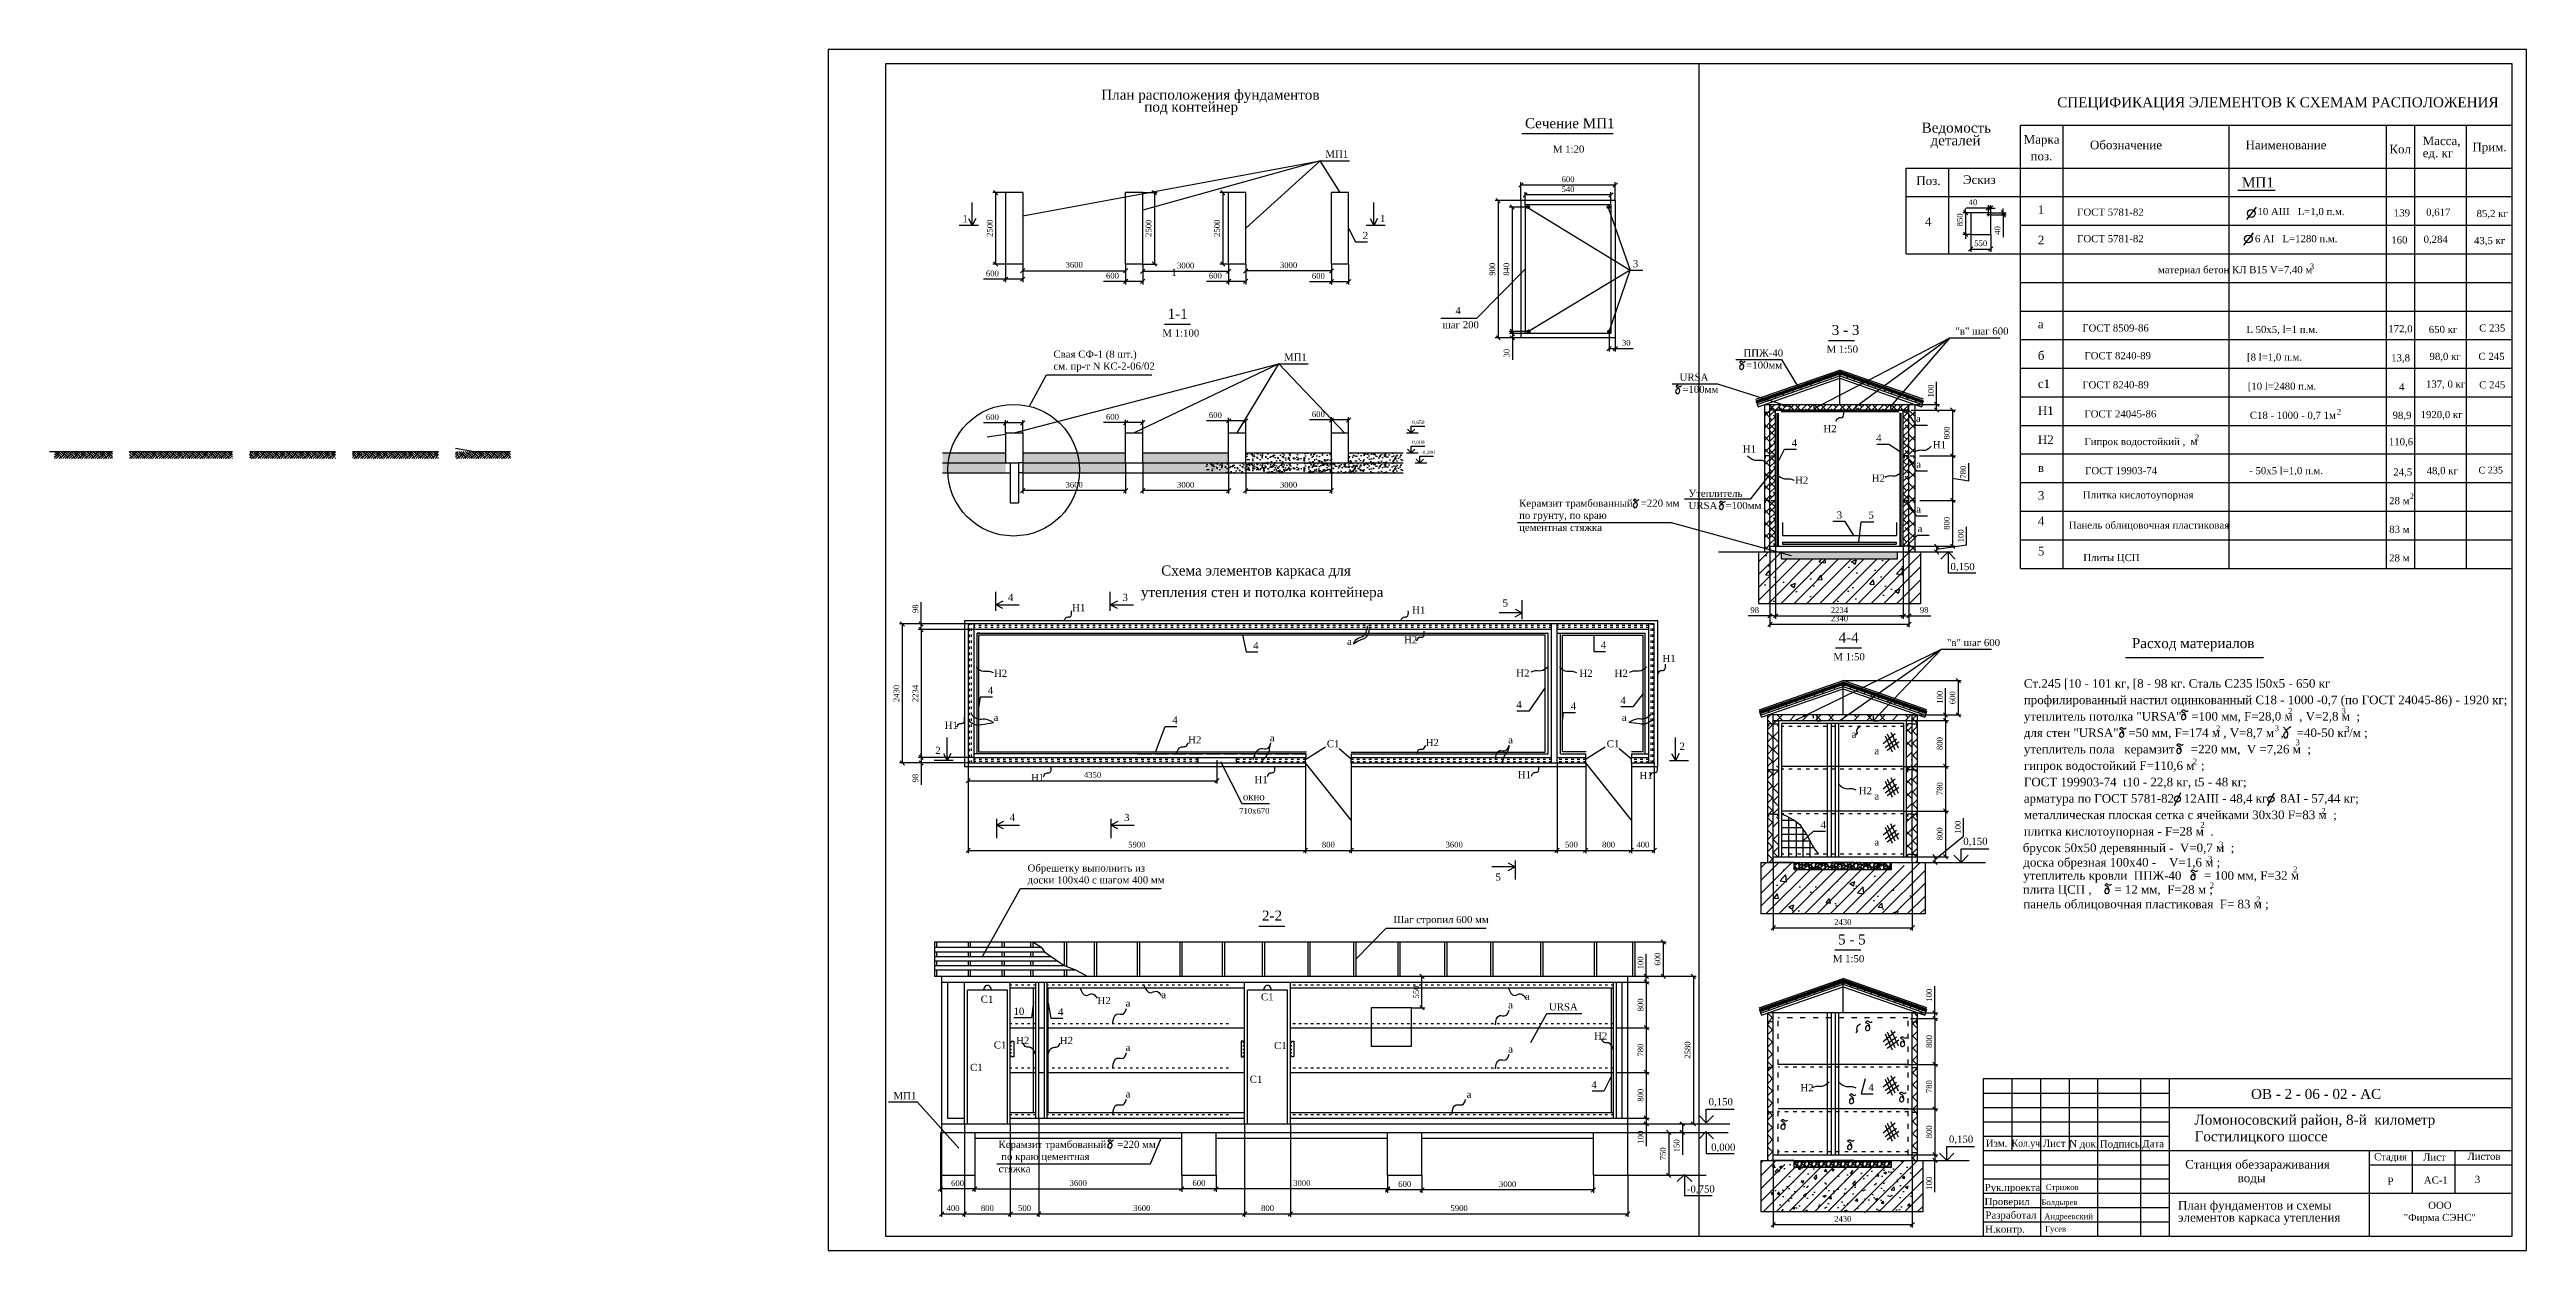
# Model space of a CAD drawing. Header units: millimetres. Extents: x 37412 to 124054, y -7714 to 34286.
import ezdxf

# ---------------------------------------------------------------- set-up
doc = ezdxf.new("R2010")
doc.units = ezdxf.units.MM
doc.header["$MEASUREMENT"] = 0
doc.linetypes.add('ACAD_ISO03W100', pattern=[30, 12, -18])
for name, color, linetype in [('Размеры', 7, 'Continuous'), ('Стен', 6, 'Continuous'), ('Текст', 7, 'Continuous')]:
    doc.layers.add(name, color=color, linetype=linetype)
doc.styles.add('CН', font='TIMES.TTF')
doc.styles.add('СН с наклоном', font='TIMES.TTF', dxfattribs={"oblique": 15})
doc.dimstyles.new('25 СИС', dxfattribs={"dimscale": 0, "dimtxt": 200, "dimasz": 150, "dimexe": 100, "dimexo": 0.625, "dimgap": 100, "dimtad": 1, "dimlfac": 0.25, "dimdsep": 46, "dimtxsty": 'CН', "dimblk": 'OBLIQUE', "dimcen": 2.5, "dimclrd": 3, "dimclre": 3, "dimclrt": 7, "dimadec": 0, "dimazin": 0, "dimtm": 1e-09, "dimtfac": 1, "dimtmove": 0, "dimatfit": 3, "dimldrblk": 'NONE', "dimfxl": 0, "dimtolj": 1, "dimtzin": 0, "dimarcsym": 0})
doc.dimstyles.new('50 СИС', dxfattribs={"dimscale": 0, "dimtxt": 200, "dimasz": 150, "dimexe": 100, "dimexo": 0.625, "dimgap": 100, "dimtad": 1, "dimlfac": 0.5, "dimdsep": 46, "dimtxsty": 'CН', "dimblk": 'OBLIQUE', "dimcen": 2.5, "dimclrd": 3, "dimclre": 3, "dimclrt": 7, "dimadec": 0, "dimazin": 0, "dimtm": 1e-09, "dimtfac": 1, "dimtmove": 0, "dimatfit": 3, "dimldrblk": 'NONE', "dimfxl": 0, "dimtolj": 1, "dimtzin": 0, "dimarcsym": 0})
doc.dimstyles.new('СИС', dxfattribs={"dimscale": 0, "dimtxt": 200, "dimasz": 150, "dimexe": 100, "dimexo": 0.625, "dimgap": 100, "dimtad": 1, "dimdsep": 46, "dimtxsty": 'CН', "dimblk": 'OBLIQUE', "dimcen": 2.5, "dimclrd": 3, "dimclre": 3, "dimclrt": 7, "dimadec": 0, "dimazin": 0, "dimtm": 1e-09, "dimtfac": 1, "dimtmove": 0, "dimatfit": 3, "dimldrblk": 'NONE', "dimfxl": 0, "dimtolj": 1, "dimtzin": 0, "dimarcsym": 0})
pattern_1 = [(258.0128, (31.379, 311.41), (-616.7637113, -2995.737369), [34.1721, -3383.05]), (214.9697, (24.281, 277.983), (2512.650597, 1743.9713656), [58.6405, -5805.4]), (162.5104, (-23.772, 244.374), (3596.7042897, -1149.6782659), [41.3482, -4093.47]), (297.2737, (-77.81, 139.851), (-2320.0296853, 4526.4070841), [53.4005, -5286.64]), (322.8337, (-53.34, 92.388), (-2623.8562518, 2004.6451288), [52.3634, -5183.98]), (27.2737, (-11.612, 60.753), (-4526.4070841, -2320.0296853), [53.4005, -5286.64]), (67.6942, (35.851, 85.2235), (-1589.6188221, -3850.7036077), [70.6194, -6991.31]), (102.2553, (62.655, 150.558), (-1254.2045623, 5728.3531381), [66.672, -6600.53]), (151.4296, (48.503, 215.711), (-3410.7621319, 1843.6122579), [53.5813, -5304.55]), (205.2364, (1.446, 241.336), (2546.6718856, 1177.0305145), [61.1713, -2997.39]), (252.3974, (-53.887, 215.255), (-1242.64732764, -3943.6718761), [79.1078, -7831.68]), (168.8141, (141.23, 263.382), (-2301.791015, 430.8212514), [27.0005, -2673.06]), (201.4692, (114.743, 268.62), (3113.6121581, 1211.0554661), [51.3682, -5085.46]), (255, (66.94, 249.82), (126.9999, -219.9703), [35.9209, -323.289]), (233.1986, (36.3, 267.325), (845.854858, 1074.944975), [19.3441, -1915.06]), (321.8014, (24.713, 251.836), (-600.970852, 532.911694), [27.3566, -1340.48]), (60.9638, (46.21, 234.92), (405.910463, 820.940846), [44.432, -1436.63]), (191.5651, (67.78, 273.77), (566.94092, 34.02999), [32.1287, -771.09]), (46.3895, (-102.87, 178.176), (1818.7065318, 1929.9106857), [45.0088, -4455.88]), (100.3462, (-71.825, 210.765), (517.118666, -2927.6701408), [37.7599, -3738.22]), (323.1986, (42.377, 317.76), (-1074.944975, 845.854858), [38.688, -1895.72]), (13.6105, (73.355, 294.585), (-2580.7049468, -610.0907157), [45.0088, -4455.88]), (9.444, (-24.13, 41.794), (-1353.85332, -195.060417), [43.4035, -2126.77]), (324.7751, (18.685, 48.916), (-2496.849051, 1784.6753344), [36.3672, -3600.36]), (96.8014, (171.577, 99.06), (-195.059307, 1353.857085), [38.688, -1895.72]), (47.354, (166.995, 137.476), (-2351.6168038, -2530.8805722), [42.5783, -4215.24]), (99.444, (63.79, 36.83), (195.060417, -1353.85332), [21.7018, -2148.48]), (131.3099, (158.38, 91.44), (-727.96774, 752.87962), [12.9515, -1282.2]), (195.9638, (149.83, 101.17), (786.9116, 161.030196), [52.3634, -994.905]), (216.009, (99.485, 86.767), (2072.7015784, 1489.9680661), [48.5267, -4804.14]), (333.6901, (57.64, 215.12), (-473.970283, 312.940437), [36.6324, -879.178]), (23.1572, (90.479, 198.885), (3993.5003776, 1719.0580174), [63.9557, -6331.6]), (90.9454, (149.282, 224.036), (9.118117, -2047.788315), [26.1508, -2588.94]), (120, (148.85, 250.18), (-346.97045, 92.97045), [15.24, -238.76]), (150.2564, (91.276, 90.826), (1768.879497, -1031.793468), [35.2867, -3493.39]), (78.0128, (60.638, 108.333), (616.7637113, 2995.737369), [68.3443, -3348.88]), (30, (74.83, 175.19), (92.97045, 346.97045), [66.04, -187.96]), (355.3048, (132.025, 208.207), (-3088.7007988, 269.7955148), [40.161, -3975.93]), (284.0546, (172.05, 204.92), (288.030196, -1006.88423), [36.9829, -1812.17]), (237.646, (181.032, 169.043), (-2909.4363319, -4612.7050615), [60.2145, -5961.25]), (205.4261, (148.808, 118.177), (-2986.6159274, -1431.0309919), [63.7029, -6306.58]), (205.4261, (148.808, 118.177), (-2986.6159274, -1431.0309919), [63.7029, -6306.58])]
pattern_2 = [(50, (0, 0), (1821.847, -159.39), [190.5, -2095.5]), (355, (0, 0), (-352.428, 1910.566), [152.4, -1676.4]), (100.451, (151.8, -13.3), (1469.425, 1751.167), [161.9, -1780.9]), (46.1842, (0, 508), (2710.79, -420.423), [285.75, -3143.25]), (96.6356, (226, 473), (2374.04, 2474.256), [242.85, -2671.35]), (351.184, (0, 508), (2374.046, 2474.25), [228.6, -2514.6]), (21, (254, 381), (1516.149, -1022.655), [190.5, -2095.5]), (326, (254, 381), (618.02, 1841.88), [152.4, -1676.4]), (71.4514, (380.3, 295.8), (2134.165, 819.23), [161.9, -1780.9]), (37.5, (0, 0), (30.886, 845.5504), [0, -1656.08, 0, -1701.8, 0, -1682.75]), (7.5, (0, 0), (668.197, 1001.806), [0, -970.28, 0, -1617.98, 0, -641.35]), (327.5, (-566.4, 0), (1355.906, -57.2874), [0, -635, 0, -1981.2, 0, -2628.9]), (317.5, (-820.4, 0), (1481.292, 254.265), [0, -825.5, 0, -1315.72, 0, -1866.9])]
pattern_3 = [(45, (0, 0), (-213.2811, 213.2811), []), (135, (0, 0), (-213.2811, -213.2811), [])]
pattern_4 = [(45, (0, 0), (-224.5064, 224.5064), [])]
pattern_5 = [(45, (-31239.25, -500), (1e-14, 224.5064), [158.75, -158.75]), (45, (-31281.35, -457.9), (1e-14, 224.5064), [158.75, -158.75]), (45, (-31323.44, -415.81), (1e-14, 224.5064), [158.75, -158.75]), (135, (-31323.44, -387.75), (-224.5064, 1e-14), [158.75, -158.75]), (135, (-31281.35, -345.65), (-224.5064, 1e-14), [158.75, -158.75]), (135, (-31239.25, -303.56), (-224.5064, 1e-14), [158.75, -158.75])]
pattern_6 = [(50, (0, 0), (364.3693, -31.8782), [38.1, -419.1]), (355, (0, 0), (-70.4857, 382.1133), [30.48, -335.28]), (100.451, (30.36, -2.66), (293.885, 350.2334), [32.38, -356.18]), (46.1842, (0, 101.6), (542.158, -84.0847), [57.15, -628.65]), (96.6356, (45.2, 94.6), (474.8085, 494.851), [48.57, -534.27]), (351.184, (0, 101.6), (474.8092, 494.8502), [45.72, -502.92]), (21, (50.8, 76.2), (303.2298, -204.531), [38.1, -419.1]), (326, (50.8, 76.2), (123.604, 368.376), [30.48, -335.28]), (71.4514, (76.07, 59.16), (426.833, 163.8457), [32.38, -356.18]), (37.5, (0, 0), (6.1772, 169.11008), [0, -331.216, 0, -340.36, 0, -336.55]), (7.5, (0, 0), (133.63933, 200.36115), [0, -194.056, 0, -323.596, 0, -128.27]), (327.5, (-113.28, 0), (271.1812, -11.45749), [0, -127, 0, -396.24, 0, -525.78]), (317.5, (-164.08, 0), (296.25836, 50.853), [0, -165.1, 0, -263.144, 0, -373.38])]

msp = doc.modelspace()

# ---------------------------------------------------------------- texts
for s, height, style, p in [('Изм.', 250, 'CН', (105142.299, -4087.607)), ('Лист', 250, 'CН', (107137.039, -4089.927)), ('N док.', 250, 'CН', (108059.776, -4106.278)), ('Подпись', 250, 'CН', (109132.874, -4113.263)), ('Дата', 250, 'CН', (110616.147, -4103.189)), ('Стадия', 250, 'CН', (118722.61, -4560.694)), ('Лист', 250, 'CН', (120436.931, -4568.273)), ('Листов', 250, 'CН', (121988.018, -4544.592)), ('Станция обеззараживания', 300, 'СН с наклоном', (112116.635, -4850.229)), ('воды', 300, 'СН с наклоном', (113952.026, -5327.596)), ('Р', 250, 'CН', (119193.29, -5415.531)), ('Проверил', 250, 'CН', (105100.01, -6127.469)), ('Рук.проекта', 250, 'CН', (105104.284, -5635.511)), ('Болдырев ', 200, 'CН', (107087.745, -6127.469)), ('Стрижов', 200, 'CН', (107242.752, -5599.064)), ('ООО', 250, 'CН', (120617.323, -6259.39)), ('Н.контр.', 250, 'CН', (105118.246, -7093.175)), ('Разработал', 250, 'CН', (105127.364, -6601.211)), ('Андреевский', 200, 'CН', (107188.044, -6619.432)), ('Гусев', 200, 'CН', (107215.398, -7056.733)), ('"Фирма СЭНС" ', 250, 'CН', (119759.904, -6683.867))]:
    msp.add_text(s, height=height, dxfattribs=dict(style=style)).set_placement(p)
at = {"style": 'CН', "width": 0.9}
msp.add_text('Кол.уч.', height=250, dxfattribs=at).set_placement((106046.81, -4087.607))
at = {"layer": 'Размеры', "style": 'CН'}
for s, p in [('М 1:20', (89998.551, 30679.359)), ('М 1:100', (76338.258, 24248.313)), ('М 1:50', (99570.503, 23683.833)), ('М 1:50', (99808.591, 12927.713)), ('М 1:50', (99790.945, 2368.385))]:
    msp.add_text(s, height=250, dxfattribs=at).set_placement(p)
at = {"layer": 'Размеры', "color": 7, "char_height": 250, "style": 'CН'}
for s, insert, attachment_point in [('\\A1;МП1', (82040.541, 30510.884), 7), ('\\A1;2', (83347.986, 27659.235), 7), ('\\A1;3', (92796.24, 26669.018), 7), ('\\A1;МП1', (80594.485, 23409.067), 7), ('\\A1;URSA', (89861.109, 678.838), 7), ('\\A1;МП1', (67730.015, -2425.686), 9)]:
    msp.add_mtext(s, dxfattribs=dict(at, insert=insert, attachment_point=attachment_point))
at = {"layer": 'Текст', "style": 'CН'}
for s, height, p in [('План расположения фундаментов ', 350, (74199.776, 32532.493)), ('под контейнер', 350, (75705.822, 32109.977)), ('СПЕЦИФИКАЦИЯ ЭЛЕМЕНТОВ К СХЕМАМ РАСПОЛОЖЕНИЯ', 350, (107638.877, 32267.591)), ('Сечение МП1', 350, (89023.564, 31534.651)), ('Ведомость', 350, (102897.881, 31379.898)), ('деталей', 350, (103207.245, 30935.5)), ('Марка', 300, (106467.241, 30994.509)), ('Масса,', 300, (120424.384, 30944.049)), ('поз.', 300, (106707.72, 30412.257)), ('Обозначение', 300, (108784.917, 30800.963)), ('Наименование', 300, (114228.606, 30800.963)), ('Кол', 300, (119258.555, 30655.563)), ('ед. кг', 300, (120424.384, 30519.571)), ('Прим.', 300, (122162.654, 30726.528)), ('Поз.', 300, (102711.422, 29549.286)), ('Эскиз', 300, (104344.012, 29584.735)), ('МП1', 350, (114099.201, 29462.746)), ('1', 300, (106962.691, 28531.722)), ('ГОСТ 5781-82', 250, (108337.723, 28474.652)), ('10 АIII   L=1,0 п.м.', 250, (114644.954, 28497.242)), ('139', 250, (119414.94, 28452.061)), ('0,617', 250, (120545.268, 28474.652)), ('85,2 кг', 250, (122308.58, 28429.47)), ('1', 250, (69345.107, 28245.475)), ('1', 250, (83953.582, 28251.399)), ('4', 300, (103012.186, 28113.97)), ('2', 300, (106962.691, 27475.641)), ('ГОСТ 5781-82', 250, (108337.723, 27548.437)), ('6 АI   L=1280 п.м.', 250, (114554.528, 27548.437)), ('160', 250, (119324.514, 27503.256)), ('0,284', 250, (120454.842, 27525.847)), ('43,5 кг', 250, (122218.154, 27480.665)), ('1', 250, (76649.563, 26369.502)), ('материал бетон КЛ В15 V=7,40 м', 250, (111163.543, 26464.088)), ('3', 200, (116476.134, 26603.52)), ('1-1', 350, (76520.344, 24868.411)), ('4', 250, (86589.491, 25032.07)), ('шаг 200', 250, (86136.499, 24537.194)), ('3 - 3', 350, (99752.589, 24303.931)), ('"в" шаг 600', 250, (104081.437, 24315.732)), ('а', 300, (106962.691, 24535.315)), ('ГОСТ 8509-86', 250, (108517.598, 24423.318)), ('L 50х5, l=1 п.м.', 250, (114254.302, 24373.684)), ('172,0', 250, (119221.147, 24398.501)), ('650 кг', 250, (120636.697, 24373.684)), ('С 235', 250, (122399.926, 24423.318)), ('ППЖ-40', 250, (96665.227, 23548.819)), ('б', 300, (106962.691, 23435.834)), ('ГОСТ 8240-89', 250, (108592.1, 23455.467)), ('[8 l=1,0 п.м.', 250, (114279.137, 23405.834)), ('13,8', 250, (119320.483, 23381.017)), ('98,0 кг', 250, (120661.531, 23430.65)), ('С 245', 250, (122375.092, 23430.65)), ('URSA', 250, (94431.245, 22703.373)), (' =100мм', 250, (94431.245, 22278.895)), (' =100мм', 250, (96665.227, 23124.341)), ('с1', 300, (106962.691, 22452.088)), ('ГОСТ 8240-89', 250, (108517.598, 22437.983)), ('[10 l=2480 п.м.', 250, (114303.971, 22388.35)), ('4', 250, (119593.66, 22363.533)), ('137, 0 кг', 250, (120537.36, 22462.8)), ('С 245', 250, (122399.926, 22437.983)), ('Н1', 300, (106962.691, 21507.986)), ('ГОСТ 24045-86', 250, (108592.1, 21420.499)), ('2', 200, (117422.014, 21517.319)), ('0,650', 125, (85077.941, 21187.983)), ('Н2', 250, (99462.996, 20901.767)), ('Н2', 300, (106962.691, 20495.306)), ('2', 200, (112455.17, 20623.918)), ('С18 - 1000 - 0,7 1м', 250, (114378.473, 21370.866)), ('98,9', 250, (119370.152, 21370.866)), ('1920,0 кг', 250, (120350.158, 21395.566)), ('0,000', 125, (85077.941, 20487.983)), ('-0,200', 125, (85380.831, 20137.983)), ('Н1', 250, (96641.418, 20189.392)), ('Н1', 250, (103290.413, 20340.942)), ('Гипрок водостойкий ,  м', 250, (108592.1, 20452.648)), ('110,6', 250, (119239.666, 20446.782)), ('Н2', 250, (98470.976, 19102.253)), ('Н2', 250, (101153.669, 19171.943)), ('в', 300, (106962.691, 19511.559)), ('ГОСТ 19903-74', 250, (108616.935, 19435.165)), ('- 50х5 l=1,0 п.м.', 250, (114353.639, 19435.165)), ('24,5', 250, (119394.986, 19385.531)), ('48,0 кг', 250, (120562.194, 19435.165)), ('С 235', 235, (122375.092, 19459.981)), ('Керамзит трамбованный   =220 мм', 250, (88817.248, 18298.045)), ('URSA   =100мм', 250, (94743.465, 18215.062)), ('Утеплитель', 250, (94743.465, 18639.54)), ('3', 300, (106962.691, 18544.066)), ('Плитка кислотоупорная', 250, (108538.611, 18585.33)), ('28 м', 250, (119251.37, 18382.334)), ('2', 200, (119967.417, 18567.87)), ('по грунту, по краю', 250, (88817.248, 17873.567)), ('цементная стяжка', 250, (88817.248, 17449.09)), ('4', 300, (106962.691, 17647.121)), ('Панель облицовочная пластиковая', 250, (108049.18, 17529.298)), ('83 м', 250, (119251.37, 17382.334)), ('5', 300, (106962.691, 16595.093)), ('Плиты ЦСП', 250, (108551.314, 16394.862)), ('28 м', 250, (119251.37, 16382.334)), ('Схема элементов каркаса для', 350, (76297.071, 15891.767)), ('0,150', 250, (103905.276, 16080.148)), ('4', 250, (70936.619, 15001.226)), ('Н1', 250, (73180.992, 14643.643)), ('3', 250, (74942.176, 15001.226)), ('утепления стен и потолка контейнера', 350, (75588.416, 15136.762)), ('Н1', 250, (85078.525, 14559.995)), ('5', 250, (88240.648, 14805.808)), ('4-4', 350, (99990.676, 13547.811)), ('а', 250, (82798.134, 13462.37)), ('Н2', 250, (84791.506, 13517.661)), ('Н1', 250, (93832.608, 12867.398)), ('"в" шаг 600', 250, (103785.438, 13421.239)), ('Расход материалов', 350, (110250.779, 13350.824)), ('Н2', 250, (70447.995, 12347.097)), ('Н2', 250, (88717.35, 12356.779)), ('Н2', 250, (90926.886, 12347.097)), ('Н2', 250, (92157.224, 12347.097)), ('Ст.245 [10 - 101 кг, [8 - 98 кг. Сталь С235 l50х5 - 650 кг', 300, (106472.2, 11966.43)), ('профилированный настил оцинкованный С18 - 1000 -0,7 (по ГОСТ 24045-86) - 1920 кг;', 300, (106472.2, 11391.952)), ('Н1', 250, (68722.727, 10528.432)), ('а', 250, (70433.663, 10803.49)), ('а', 250, (92409.878, 10803.49)), ('для стен "URSA"   =50 мм, F=174 м , V=8,7 м  ,    =40-50 кг/м ;', 300, (106472.2, 10242.998)), ('утеплитель потолка "URSA"   =100 мм, F=28,0 м  , V=2,8 м  ;', 300, (106472.2, 10817.475)), ('2', 200, (113194.478, 10450.192)), ('3', 200, (115246.438, 10447.038)), ('2', 200, (115714.087, 11051.441)), ('3', 200, (117587.339, 11051.441)), ('3', 200, (117714.177, 10427.645)), ('2', 250, (68395.202, 9649.707)), ('Н2', 250, (77242.419, 10020.959)), ('а', 250, (80098.658, 10092.353)), ('С1', 250, (82092.77, 9885.203)), ('Н2', 250, (85547.455, 9926.931)), ('а', 250, (88433.567, 10019.854)), ('С1', 250, (91880.964, 9885.203)), ('2', 250, (94424.207, 9793.582)), ('а', 250, (100445.406, 10215.779)), ('а', 250, (101243.348, 9636.791)), ('утеплитель пола   керамзит     =220 мм,  V =7,26 м  ;', 300, (106472.2, 9668.52)), ('3', 200, (115974.715, 9954.859)), ('Н1', 250, (71743.628, 8704.821)), ('Н1', 250, (79563.863, 8629.104)), ('Н1', 250, (88771.504, 8803.253)), ('Н1', 250, (93028.954, 8774.565)), ('гипрок водостойкий F=110,6 м  ;', 300, (106472.2, 9094.043)), ('ГОСТ 199903-74  t10 - 22,8 кг, t5 - 48 кг;', 300, (106472.2, 8519.566)), ('2', 200, (112381.306, 9286.668)), ('Н2', 250, (100699.371, 8242.17)), ('а', 250, (101243.348, 8051.692)), ('арматура по ГОСТ 5781-82   12AIII - 48,4 кг,   8АI - 57,44 кг; ', 300, (106472.2, 7945.088)), ('4', 250, (70996.115, 7305.833)), ('3', 250, (75001.672, 7305.833)), ('710х670', 200, (79027.693, 7561.196)), ('плитка кислотоупорная - F=28 м  .', 300, (106472.2, 6796.134)), ('металлическая плоская сетка с ячейками 30х30 F=83 м  ;', 300, (106472.2, 7370.611)), ('2', 200, (112649.568, 7074.574)), ('2', 200, (116878.523, 7559.508)), ('а', 250, (101243.091, 6441.905)), ('0,150', 250, (104353.113, 6471.591)), ('брусок 50х50 деревянный -  V=0,7 м  ;', 300, (106437.167, 6218.356)), ('3', 200, (112914.282, 5885.451)), ('3', 200, (113302.587, 6380.636)), ('5', 250, (87992.612, 5222.163)), ('доска обрезная 100х40 -    V=1,6 м ;', 300, (106454.683, 5710.612)), ('утеплитель кровли  ППЖ-40       = 100 мм, F=32 м', 300, (106454.683, 5248.814)), ('2', 200, (115890.4, 5516.26)), ('плита ЦСП ,       = 12 мм,  F=28 м ;', 300, (106437.167, 4759.495)), ('панель облицовочная пластиковая  F= 83 м ;', 300, (106454.683, 4251.751)), ('2', 200, (112976.998, 4958.251)), ('2', 200, (114594.07, 4464.967)), ('2-2', 350, (79822, 3821.317)), ('5 - 5', 350, (99973.031, 2988.483)), ('С1', 250, (69983.157, 945.827)), ('Н2', 250, (74072.371, 902.29)), ('а', 250, (75052.015, 806.926)), ('а', 250, (76298.151, 1105.227)), ('С1', 250, (79786.739, 1033.255)), ('а', 250, (88433.567, 750.885)), ('а', 250, (89023.761, 1042.885)), ('С1', 250, (70442.7, -649.744)), ('Н2', 250, (71221.526, -492.796)), ('Н2', 250, (72751.133, -492.796)), ('а', 250, (75052.015, -737.876)), ('С1', 250, (80246.282, -671.601)), ('а', 250, (88433.567, -793.917)), ('Н2', 250, (91440.44, -336.097)), ('С1', 250, (69611.146, -1436.6)), ('С1', 250, (79392.845, -1851.886)), ('а', 250, (75052.015, -2365.068)), ('а', 250, (86980.163, -2378.694)), ('0,150', 250, (95444.672, -2634.897)), ('Н2', 250, (98652.539, -2147.738)), ('ОВ - 2 - 06 - 02 - АС', 350, (114418.246, -2414.733)), ('Ломоносовский район, 8-й  километр ', 350, (112443.486, -3317.63)), ('Керамзит трамбованый    =220 мм', 250, (70608.125, -4128.915)), ('0,000', 250, (95533.193, -4226.37)), ('0,150', 250, (103852.273, -3945.17)), ('Гостилицкого шоссе', 350, (112443.486, -3895.495)), ('стяжка', 250, (70608.125, -4977.87)), (' по краю цементная', 250, (70608.125, -4553.392)), ('АС-1', 250, (120463.89, -5377.845)), ('3', 250, (122248.995, -5352.72)), ('-0,750', 250, (94686.121, -5688.419)), ('План фундаментов и схемы', 300, (111865.212, -6284.97)), ('элементов каркаса утепления', 300, (111865.212, -6709.448))]:
    msp.add_text(s, height=height, dxfattribs=at).set_placement(p)
at = {"layer": 'Текст', "color": 7, "char_height": 250, "style": 'CН'}
for s, insert, attachment_point in [('\\A1;Свая СФ-1 (8 шт.)\\Pсм. пр-т N КС-2-06/02 ', (72530.035, 23009.205), 7), ('{\\fTimes New Roman|b0|i0|c204|p18;4}', (101495.13, 20576.697), 9), ('\\A1;а', (102699.52, 21250.861), 7), ('{\\fTimes New Roman|b0|i0|c204|p18;4}', (98349.835, 20405.467), 7), ('\\A1;а', (102707.478, 19654.979), 7), ('\\A1;а', (102707.478, 18083.434), 7), ('{\\fTimes New Roman|b0|i0|c204|p18;3}', (100117.088, 17878.172), 9), ('{\\fTimes New Roman|b0|i0|c204|p18;5}', (101035.542, 17872.411), 7), ('\\A1;а', (102758.329, 17406.486), 7), ('{\\fTimes New Roman|b0|i0|c204|p18;4}', (79515.491, 13317.212), 7), ('{\\fTimes New Roman|b0|i0|c204|p18;4}', (91675.266, 13337.739), 7), ('{\\fTimes New Roman|b0|i0|c204|p18;4}', (70230.548, 11751.947), 7), ('{\\fTimes New Roman|b0|i0|c204|p18;4}', (88906.853, 11252.167), 9), ('{\\fTimes New Roman|b0|i0|c204|p18;4}', (90623.762, 11202.901), 7), ('{\\fTimes New Roman|b0|i0|c204|p18;4}', (92546.043, 11399.963), 9), ('{\\fTimes New Roman|b0|i0|c204|p18;4}', (76683.706, 10709.66), 7), ('\\A1;окно', (79155.617, 8024.374), 7), ('{\\fTimes New Roman|b0|i0|c204|p18;4}', (99363.559, 7051.028), 7), ('{\\fTimes New Roman|b0|i0|c204|p18;Обрешетку выполнить из\\Pдоски 100х40 с шагом 400 мм}', (71622.64, 5046.338), 7), ('\\A1;Шаг стропил 600 мм', (84420.148, 3653.63), 7), ('\\A1;10', (71510.267, 521.529), 9), ('{\\fTimes New Roman|b0|i0|c204|p18;4}', (72685.747, 505.211), 7), ('{\\fTimes New Roman|b0|i0|c204|p18;4}', (91534.152, -2041.37), 9), ('{\\fTimes New Roman|b0|i0|c204|p18;4}', (101035.598, -2131.694), 7)]:
    msp.add_mtext(s, dxfattribs=dict(at, insert=insert, attachment_point=attachment_point))

# ---------------------------------------------------------------- blocks, each defined once
blk = doc.blocks.new('_None')
blk = doc.blocks.new('_Oblique')
at = {"color": 0, "lineweight": -2}
blk.add_line((-0.5, -0.5), (0.5, 0.5), dxfattribs=at)
blk = doc.blocks.new('*D3')
at = {"layer": 'Defpoints', "color": 0}
for p in [(69546, 14196), (67239, 9336), (69546, 9336)]:
    blk.add_point(p, dxfattribs=at)
at = {"layer": 'Размеры', "color": 3, "lineweight": -2}
for p, q in [((69546, 14196), (67139, 14196)), ((67239, 14196), (67239, 9336)), ((69546, 9336), (67139, 9336))]:
    blk.add_line(p, q, dxfattribs=at)
at = {"layer": 'Размеры', "color": 3, "lineweight": -2, "xscale": 150, "yscale": 150, "zscale": 150}
for p, rotation in [((67239, 14196), 90), ((67239, 9336), 270)]:
    blk.add_blockref('_Oblique', p, dxfattribs=dict(at, rotation=rotation))
at = {"layer": 'Размеры', "color": 7, "insert": (67038, 11766), "char_height": 200, "attachment_point": 5, "rotation": 90, "style": 'CН'}
blk.add_mtext('\\A1;2430', dxfattribs=at)
blk = doc.blocks.new('*D4')
at = {"layer": 'Defpoints', "color": 0}
for p in [(67902, 14196), (68535, 14196), (69742, 14000)]:
    blk.add_point(p, dxfattribs=at)
at = {"layer": 'Размеры', "color": 3, "lineweight": -2}
for p, q in [((67902, 14196), (67902, 14963)), ((68534, 14196), (67802, 14196)), ((69742, 14000), (67802, 14000)), ((67902, 14000), (67902, 14196)), ((67902, 14000), (67902, 13850))]:
    blk.add_line(p, q, dxfattribs=at)
at = {"layer": 'Размеры', "color": 3, "lineweight": -2, "xscale": 150, "yscale": 150, "zscale": 150}
for p, rotation in [((67902, 14196), 270), ((67902, 14000), 90)]:
    blk.add_blockref('_Oblique', p, dxfattribs=dict(at, rotation=rotation))
at = {"layer": 'Размеры', "color": 7, "insert": (67700, 14730), "char_height": 200, "attachment_point": 5, "rotation": 90, "style": 'CН'}
blk.add_mtext('\\A1;98', dxfattribs=at)
blk = doc.blocks.new('*D5')
at = {"layer": 'Defpoints', "color": 0}
for p in [(68462, 14000), (67902, 9532), (69742, 9532)]:
    blk.add_point(p, dxfattribs=at)
at = {"layer": 'Размеры', "color": 3, "lineweight": -2}
for p, q in [((68462, 14000), (67802, 14000)), ((67902, 14000), (67902, 9532)), ((69742, 9532), (67802, 9532))]:
    blk.add_line(p, q, dxfattribs=at)
at = {"layer": 'Размеры', "color": 3, "lineweight": -2, "xscale": 150, "yscale": 150, "zscale": 150}
for p, rotation in [((67902, 14000), 90), ((67902, 9532), 270)]:
    blk.add_blockref('_Oblique', p, dxfattribs=dict(at, rotation=rotation))
at = {"layer": 'Размеры', "color": 7, "insert": (67700, 11766), "char_height": 200, "attachment_point": 5, "rotation": 90, "style": 'CН'}
blk.add_mtext('\\A1;2234', dxfattribs=at)
blk = doc.blocks.new('*D6')
at = {"layer": 'Defpoints', "color": 0}
for p in [(68390, 9532), (67902, 9336), (68390, 9336)]:
    blk.add_point(p, dxfattribs=at)
at = {"layer": 'Размеры', "color": 3, "lineweight": -2}
for p, q in [((68389, 9532), (67802, 9532)), ((67902, 9532), (67902, 9682)), ((67902, 9532), (67902, 9336)), ((68389, 9336), (67802, 9336)), ((67902, 9336), (67902, 8570))]:
    blk.add_line(p, q, dxfattribs=at)
at = {"layer": 'Размеры', "color": 3, "lineweight": -2, "xscale": 150, "yscale": 150, "zscale": 150}
for p, rotation in [((67902, 9532), 270), ((67902, 9336), 90)]:
    blk.add_blockref('_Oblique', p, dxfattribs=dict(at, rotation=rotation))
at = {"layer": 'Размеры', "color": 7, "insert": (67700, 8803), "char_height": 200, "attachment_point": 5, "rotation": 90, "style": 'CН'}
blk.add_mtext('\\A1;98', dxfattribs=at)
blk = doc.blocks.new('*D7')
at = {"layer": 'Defpoints', "color": 0}
for p in [(69546, 9336), (78246, 9434), (78246, 8715)]:
    blk.add_point(p, dxfattribs=at)
at = {"layer": 'Размеры', "color": 3, "lineweight": -2}
for p, q in [((69546, 9336), (69546, 8615)), ((69546, 8715), (78246, 8715)), ((78246, 9434), (78246, 8615))]:
    blk.add_line(p, q, dxfattribs=at)
at = {"layer": 'Размеры', "color": 3, "lineweight": -2, "xscale": 150, "yscale": 150, "zscale": 150, "rotation": 180}
blk.add_blockref('_Oblique', (69546, 8715), dxfattribs=at)
at = {"layer": 'Размеры', "color": 3, "lineweight": -2, "xscale": 150, "yscale": 150, "zscale": 150}
blk.add_blockref('_Oblique', (78246, 8715), dxfattribs=at)
at = {"layer": 'Размеры', "color": 7, "insert": (73896, 8917), "char_height": 200, "attachment_point": 5, "style": 'CН'}
blk.add_mtext('\\A1;{\\fTimes New Roman|b0|i0|c204|p18;4350}', dxfattribs=at)
blk = doc.blocks.new('*D8')
at = {"layer": 'Defpoints', "color": 0}
for p in [(69546, 9336), (81346, 9336), (81346, 6276)]:
    blk.add_point(p, dxfattribs=at)
at = {"layer": 'Размеры', "color": 3, "lineweight": -2}
for p, q in [((69546, 9336), (69546, 6176)), ((81346, 9336), (81346, 6176)), ((69546, 6276), (81346, 6276))]:
    blk.add_line(p, q, dxfattribs=at)
at = {"layer": 'Размеры', "color": 3, "lineweight": -2, "xscale": 150, "yscale": 150, "zscale": 150, "rotation": 180}
blk.add_blockref('_Oblique', (69546, 6276), dxfattribs=at)
at = {"layer": 'Размеры', "color": 3, "lineweight": -2, "xscale": 150, "yscale": 150, "zscale": 150}
blk.add_blockref('_Oblique', (81346, 6276), dxfattribs=at)
at = {"layer": 'Размеры', "color": 7, "insert": (75446, 6478), "char_height": 200, "attachment_point": 5, "style": 'CН'}
blk.add_mtext('\\A1;5900', dxfattribs=at)
blk = doc.blocks.new('*D9')
at = {"layer": 'Defpoints', "color": 0}
for p in [(81346, 9336), (82946, 9336), (82946, 6276)]:
    blk.add_point(p, dxfattribs=at)
at = {"layer": 'Размеры', "color": 3, "lineweight": -2}
for p, q in [((81346, 9336), (81346, 6176)), ((82946, 9336), (82946, 6176)), ((81346, 6276), (82946, 6276))]:
    blk.add_line(p, q, dxfattribs=at)
at = {"layer": 'Размеры', "color": 3, "lineweight": -2, "xscale": 150, "yscale": 150, "zscale": 150, "rotation": 180}
blk.add_blockref('_Oblique', (81346, 6276), dxfattribs=at)
at = {"layer": 'Размеры', "color": 3, "lineweight": -2, "xscale": 150, "yscale": 150, "zscale": 150}
blk.add_blockref('_Oblique', (82946, 6276), dxfattribs=at)
at = {"layer": 'Размеры', "color": 7, "insert": (82146, 6478), "char_height": 200, "attachment_point": 5, "style": 'CН'}
blk.add_mtext('\\A1;800', dxfattribs=at)
blk = doc.blocks.new('*D10')
at = {"layer": 'Defpoints', "color": 0}
for p in [(82946, 9336), (90146, 9336), (90146, 6276)]:
    blk.add_point(p, dxfattribs=at)
at = {"layer": 'Размеры', "color": 3, "lineweight": -2}
for p, q in [((82946, 9336), (82946, 6176)), ((90146, 9336), (90146, 6176)), ((82946, 6276), (90146, 6276))]:
    blk.add_line(p, q, dxfattribs=at)
at = {"layer": 'Размеры', "color": 3, "lineweight": -2, "xscale": 150, "yscale": 150, "zscale": 150, "rotation": 180}
blk.add_blockref('_Oblique', (82946, 6276), dxfattribs=at)
at = {"layer": 'Размеры', "color": 3, "lineweight": -2, "xscale": 150, "yscale": 150, "zscale": 150}
blk.add_blockref('_Oblique', (90146, 6276), dxfattribs=at)
at = {"layer": 'Размеры', "color": 7, "insert": (86546, 6478), "char_height": 200, "attachment_point": 5, "style": 'CН'}
blk.add_mtext('\\A1;3600', dxfattribs=at)
blk = doc.blocks.new('*D11')
at = {"layer": 'Defpoints', "color": 0}
for p in [(90146, 9336), (91146, 9336), (91146, 6276)]:
    blk.add_point(p, dxfattribs=at)
at = {"layer": 'Размеры', "color": 3, "lineweight": -2}
for p, q in [((90146, 9336), (90146, 6176)), ((91146, 9336), (91146, 6176)), ((90146, 6276), (91146, 6276))]:
    blk.add_line(p, q, dxfattribs=at)
at = {"layer": 'Размеры', "color": 3, "lineweight": -2, "xscale": 150, "yscale": 150, "zscale": 150, "rotation": 180}
blk.add_blockref('_Oblique', (90146, 6276), dxfattribs=at)
at = {"layer": 'Размеры', "color": 3, "lineweight": -2, "xscale": 150, "yscale": 150, "zscale": 150}
blk.add_blockref('_Oblique', (91146, 6276), dxfattribs=at)
at = {"layer": 'Размеры', "color": 7, "insert": (90646, 6478), "char_height": 200, "attachment_point": 5, "style": 'CН'}
blk.add_mtext('\\A1;500', dxfattribs=at)
blk = doc.blocks.new('*D12')
at = {"layer": 'Defpoints', "color": 0}
for p in [(91146, 9336), (92746, 9336), (92746, 6276)]:
    blk.add_point(p, dxfattribs=at)
at = {"layer": 'Размеры', "color": 3, "lineweight": -2}
for p, q in [((91146, 9336), (91146, 6176)), ((92746, 9336), (92746, 6176)), ((91146, 6276), (92746, 6276))]:
    blk.add_line(p, q, dxfattribs=at)
at = {"layer": 'Размеры', "color": 3, "lineweight": -2, "xscale": 150, "yscale": 150, "zscale": 150, "rotation": 180}
blk.add_blockref('_Oblique', (91146, 6276), dxfattribs=at)
at = {"layer": 'Размеры', "color": 3, "lineweight": -2, "xscale": 150, "yscale": 150, "zscale": 150}
blk.add_blockref('_Oblique', (92746, 6276), dxfattribs=at)
at = {"layer": 'Размеры', "color": 7, "insert": (91946, 6478), "char_height": 200, "attachment_point": 5, "style": 'CН'}
blk.add_mtext('\\A1;800', dxfattribs=at)
blk = doc.blocks.new('*D13')
at = {"layer": 'Defpoints', "color": 0}
for p in [(92746, 9336), (93546, 9336), (93546, 6276)]:
    blk.add_point(p, dxfattribs=at)
at = {"layer": 'Размеры', "color": 3, "lineweight": -2}
for p, q in [((92746, 9336), (92746, 6176)), ((93546, 9336), (93546, 6176)), ((92746, 6276), (93546, 6276))]:
    blk.add_line(p, q, dxfattribs=at)
at = {"layer": 'Размеры', "color": 3, "lineweight": -2, "xscale": 150, "yscale": 150, "zscale": 150, "rotation": 180}
blk.add_blockref('_Oblique', (92746, 6276), dxfattribs=at)
at = {"layer": 'Размеры', "color": 3, "lineweight": -2, "xscale": 150, "yscale": 150, "zscale": 150}
blk.add_blockref('_Oblique', (93546, 6276), dxfattribs=at)
at = {"layer": 'Размеры', "color": 7, "insert": (93146, 6478), "char_height": 200, "attachment_point": 5, "style": 'CН'}
blk.add_mtext('\\A1;400', dxfattribs=at)
blk = doc.blocks.new('*D14')
at = {"layer": 'Defpoints', "color": 0}
for p in [(85057, 1875), (85416, 1875), (85057, 775)]:
    blk.add_point(p, dxfattribs=at)
at = {"layer": 'Размеры', "color": 3, "lineweight": -2}
for p, q in [((85058, 1875), (85516, 1875)), ((85416, 775), (85416, 1875)), ((85058, 775), (85516, 775))]:
    blk.add_line(p, q, dxfattribs=at)
at = {"layer": 'Размеры', "color": 3, "lineweight": -2, "xscale": 150, "yscale": 150, "zscale": 150}
for p, rotation in [((85416, 1875), 90), ((85416, 775), 270)]:
    blk.add_blockref('_Oblique', p, dxfattribs=dict(at, rotation=rotation))
at = {"layer": 'Размеры', "color": 7, "insert": (85214, 1325), "char_height": 200, "attachment_point": 5, "rotation": 90, "style": 'CН'}
blk.add_mtext('\\A1;550', dxfattribs=at)
blk = doc.blocks.new('*D15')
at = {"layer": 'Defpoints', "color": 0}
for p in [(69417, -3285), (68617, -3585), (69417, -6436)]:
    blk.add_point(p, dxfattribs=at)
at = {"layer": 'Размеры', "color": 3, "lineweight": -2}
for p, q in [((69417, -3285), (69417, -6536)), ((68617, -3585), (68617, -6536)), ((68617, -6436), (69417, -6436))]:
    blk.add_line(p, q, dxfattribs=at)
at = {"layer": 'Размеры', "color": 3, "lineweight": -2, "xscale": 150, "yscale": 150, "zscale": 150, "rotation": 180}
blk.add_blockref('_Oblique', (68617, -6436), dxfattribs=at)
at = {"layer": 'Размеры', "color": 3, "lineweight": -2, "xscale": 150, "yscale": 150, "zscale": 150}
blk.add_blockref('_Oblique', (69417, -6436), dxfattribs=at)
at = {"layer": 'Размеры', "color": 7, "insert": (69017, -6234), "char_height": 200, "attachment_point": 5, "style": 'CН'}
blk.add_mtext('\\A1;400', dxfattribs=at)
blk = doc.blocks.new('*D16')
at = {"layer": 'Defpoints', "color": 0}
for p in [(69417, -3285), (71017, -3285), (71017, -6436)]:
    blk.add_point(p, dxfattribs=at)
at = {"layer": 'Размеры', "color": 3, "lineweight": -2}
for p, q in [((69417, -3285), (69417, -6536)), ((71017, -3285), (71017, -6536)), ((69417, -6436), (71017, -6436))]:
    blk.add_line(p, q, dxfattribs=at)
at = {"layer": 'Размеры', "color": 3, "lineweight": -2, "xscale": 150, "yscale": 150, "zscale": 150, "rotation": 180}
blk.add_blockref('_Oblique', (69417, -6436), dxfattribs=at)
at = {"layer": 'Размеры', "color": 3, "lineweight": -2, "xscale": 150, "yscale": 150, "zscale": 150}
blk.add_blockref('_Oblique', (71017, -6436), dxfattribs=at)
at = {"layer": 'Размеры', "color": 7, "insert": (70217, -6234), "char_height": 200, "attachment_point": 5, "style": 'CН'}
blk.add_mtext('\\A1;800', dxfattribs=at)
blk = doc.blocks.new('*D17')
at = {"layer": 'Defpoints', "color": 0}
for p in [(71017, -3285), (72017, -3085), (72017, -6436)]:
    blk.add_point(p, dxfattribs=at)
at = {"layer": 'Размеры', "color": 3, "lineweight": -2}
for p, q in [((71017, -3285), (71017, -6536)), ((72017, -3085), (72017, -6536)), ((71017, -6436), (72017, -6436))]:
    blk.add_line(p, q, dxfattribs=at)
at = {"layer": 'Размеры', "color": 3, "lineweight": -2, "xscale": 150, "yscale": 150, "zscale": 150, "rotation": 180}
blk.add_blockref('_Oblique', (71017, -6436), dxfattribs=at)
at = {"layer": 'Размеры', "color": 3, "lineweight": -2, "xscale": 150, "yscale": 150, "zscale": 150}
blk.add_blockref('_Oblique', (72017, -6436), dxfattribs=at)
at = {"layer": 'Размеры', "color": 7, "insert": (71517, -6234), "char_height": 200, "attachment_point": 5, "style": 'CН'}
blk.add_mtext('\\A1;500', dxfattribs=at)
blk = doc.blocks.new('*D18')
at = {"layer": 'Defpoints', "color": 0}
for p in [(72017, -3085), (79217, -3285), (79217, -6436)]:
    blk.add_point(p, dxfattribs=at)
at = {"layer": 'Размеры', "color": 3, "lineweight": -2}
for p, q in [((72017, -3085), (72017, -6536)), ((79217, -3285), (79217, -6536)), ((72017, -6436), (79217, -6436))]:
    blk.add_line(p, q, dxfattribs=at)
at = {"layer": 'Размеры', "color": 3, "lineweight": -2, "xscale": 150, "yscale": 150, "zscale": 150, "rotation": 180}
blk.add_blockref('_Oblique', (72017, -6436), dxfattribs=at)
at = {"layer": 'Размеры', "color": 3, "lineweight": -2, "xscale": 150, "yscale": 150, "zscale": 150}
blk.add_blockref('_Oblique', (79217, -6436), dxfattribs=at)
at = {"layer": 'Размеры', "color": 7, "insert": (75617, -6234), "char_height": 200, "attachment_point": 5, "style": 'CН'}
blk.add_mtext('\\A1;3600', dxfattribs=at)
blk = doc.blocks.new('*D19')
at = {"layer": 'Defpoints', "color": 0}
for p in [(79217, -3285), (80817, -3285), (80817, -6436)]:
    blk.add_point(p, dxfattribs=at)
at = {"layer": 'Размеры', "color": 3, "lineweight": -2}
for p, q in [((79217, -3285), (79217, -6536)), ((80817, -3285), (80817, -6536)), ((79217, -6436), (80817, -6436))]:
    blk.add_line(p, q, dxfattribs=at)
at = {"layer": 'Размеры', "color": 3, "lineweight": -2, "xscale": 150, "yscale": 150, "zscale": 150, "rotation": 180}
blk.add_blockref('_Oblique', (79217, -6436), dxfattribs=at)
at = {"layer": 'Размеры', "color": 3, "lineweight": -2, "xscale": 150, "yscale": 150, "zscale": 150}
blk.add_blockref('_Oblique', (80817, -6436), dxfattribs=at)
at = {"layer": 'Размеры', "color": 7, "insert": (80017, -6234), "char_height": 200, "attachment_point": 5, "style": 'CН'}
blk.add_mtext('\\A1;800', dxfattribs=at)
blk = doc.blocks.new('*D20')
at = {"layer": 'Defpoints', "color": 0}
for p in [(80817, -3285), (92617, -5085), (92617, -6436)]:
    blk.add_point(p, dxfattribs=at)
at = {"layer": 'Размеры', "color": 3, "lineweight": -2}
for p, q in [((80817, -3285), (80817, -6536)), ((92617, -5085), (92617, -6536)), ((80817, -6436), (92617, -6436))]:
    blk.add_line(p, q, dxfattribs=at)
at = {"layer": 'Размеры', "color": 3, "lineweight": -2, "xscale": 150, "yscale": 150, "zscale": 150, "rotation": 180}
blk.add_blockref('_Oblique', (80817, -6436), dxfattribs=at)
at = {"layer": 'Размеры', "color": 3, "lineweight": -2, "xscale": 150, "yscale": 150, "zscale": 150}
blk.add_blockref('_Oblique', (92617, -6436), dxfattribs=at)
at = {"layer": 'Размеры', "color": 7, "insert": (86717, -6234), "char_height": 200, "attachment_point": 5, "style": 'CН'}
blk.add_mtext('\\A1;5900', dxfattribs=at)
blk = doc.blocks.new('*D21')
at = {"layer": 'Defpoints', "color": 0}
for p in [(92617, 1875), (92617, -3285), (94915, -3285)]:
    blk.add_point(p, dxfattribs=at)
at = {"layer": 'Размеры', "color": 3, "lineweight": -2}
for p, q in [((92618, 1875), (95015, 1875)), ((94915, 1875), (94915, -3285)), ((92618, -3285), (95015, -3285))]:
    blk.add_line(p, q, dxfattribs=at)
at = {"layer": 'Размеры', "color": 3, "lineweight": -2, "xscale": 150, "yscale": 150, "zscale": 150}
for p, rotation in [((94915, 1875), 90), ((94915, -3285), 270)]:
    blk.add_blockref('_Oblique', p, dxfattribs=dict(at, rotation=rotation))
at = {"layer": 'Размеры', "color": 7, "insert": (94713, -705), "char_height": 200, "attachment_point": 5, "rotation": 90, "style": 'CН'}
blk.add_mtext('\\A1;2580', dxfattribs=at)
blk = doc.blocks.new('*D22')
at = {"layer": 'Defpoints', "color": 0}
for p in [(93012, 1875), (93267, 1875), (92417, 1675)]:
    blk.add_point(p, dxfattribs=at)
at = {"layer": 'Размеры', "color": 3, "lineweight": -2}
for p, q in [((93267, 1875), (93267, 2662)), ((93013, 1875), (93367, 1875)), ((93267, 1675), (93267, 1875)), ((92418, 1675), (93367, 1675))]:
    blk.add_line(p, q, dxfattribs=at)
at = {"layer": 'Размеры', "color": 3, "lineweight": -2, "xscale": 150, "yscale": 150, "zscale": 150}
for p, rotation in [((93267, 1875), 90), ((93267, 1675), 270)]:
    blk.add_blockref('_Oblique', p, dxfattribs=dict(at, rotation=rotation))
at = {"layer": 'Размеры', "color": 7, "insert": (93066, 2344), "char_height": 200, "attachment_point": 5, "rotation": 90, "style": 'CН'}
blk.add_mtext('\\A1;100', dxfattribs=at)
blk = doc.blocks.new('*D23')
at = {"layer": 'Defpoints', "color": 0}
for p in [(92617, 1675), (92417, 75), (93267, 75)]:
    blk.add_point(p, dxfattribs=at)
at = {"layer": 'Размеры', "color": 3, "lineweight": -2}
for p, q in [((92618, 1675), (93367, 1675)), ((93267, 1675), (93267, 75)), ((92418, 75), (93367, 75))]:
    blk.add_line(p, q, dxfattribs=at)
at = {"layer": 'Размеры', "color": 3, "lineweight": -2, "xscale": 150, "yscale": 150, "zscale": 150}
for p, rotation in [((93267, 1675), 90), ((93267, 75), 270)]:
    blk.add_blockref('_Oblique', p, dxfattribs=dict(at, rotation=rotation))
at = {"layer": 'Размеры', "color": 7, "insert": (93066, 875), "char_height": 200, "attachment_point": 5, "rotation": 90, "style": 'CН'}
blk.add_mtext('\\A1;800', dxfattribs=at)
blk = doc.blocks.new('*D24')
at = {"layer": 'Defpoints', "color": 0}
for p in [(92417, 75), (92319, -1485), (93267, -1485)]:
    blk.add_point(p, dxfattribs=at)
at = {"layer": 'Размеры', "color": 3, "lineweight": -2}
for p, q in [((92418, 75), (93367, 75)), ((93267, 75), (93267, -1485)), ((92320, -1485), (93367, -1485))]:
    blk.add_line(p, q, dxfattribs=at)
at = {"layer": 'Размеры', "color": 3, "lineweight": -2, "xscale": 150, "yscale": 150, "zscale": 150}
for p, rotation in [((93267, 75), 90), ((93267, -1485), 270)]:
    blk.add_blockref('_Oblique', p, dxfattribs=dict(at, rotation=rotation))
at = {"layer": 'Размеры', "color": 7, "insert": (93065, -705), "char_height": 200, "attachment_point": 5, "rotation": 90, "style": 'CН'}
blk.add_mtext('\\A1;780', dxfattribs=at)
blk = doc.blocks.new('*D25')
at = {"layer": 'Defpoints', "color": 0}
for p in [(92319, -1485), (92417, -3085), (93267, -3085)]:
    blk.add_point(p, dxfattribs=at)
at = {"layer": 'Размеры', "color": 3, "lineweight": -2}
for p, q in [((92320, -1485), (93367, -1485)), ((93267, -1485), (93267, -3085)), ((92418, -3085), (93367, -3085))]:
    blk.add_line(p, q, dxfattribs=at)
at = {"layer": 'Размеры', "color": 3, "lineweight": -2, "xscale": 150, "yscale": 150, "zscale": 150}
for p, rotation in [((93267, -1485), 90), ((93267, -3085), 270)]:
    blk.add_blockref('_Oblique', p, dxfattribs=dict(at, rotation=rotation))
at = {"layer": 'Размеры', "color": 7, "insert": (93066, -2285), "char_height": 200, "attachment_point": 5, "rotation": 90, "style": 'CН'}
blk.add_mtext('\\A1;800', dxfattribs=at)
blk = doc.blocks.new('*D26')
at = {"layer": 'Defpoints', "color": 0}
for p in [(93267, -3085), (93267, -3285), (93267, -3285)]:
    blk.add_point(p, dxfattribs=at)
at = {"layer": 'Размеры', "color": 3, "lineweight": -2}
for p, q in [((93267, -3085), (93167, -3085)), ((93267, -3285), (93167, -3285)), ((93267, -3085), (93267, -3285)), ((93267, -3285), (93267, -4072))]:
    blk.add_line(p, q, dxfattribs=at)
at = {"layer": 'Размеры', "color": 3, "lineweight": -2, "xscale": 150, "yscale": 150, "zscale": 150}
for p, rotation in [((93267, -3085), 90), ((93267, -3285), 270)]:
    blk.add_blockref('_Oblique', p, dxfattribs=dict(at, rotation=rotation))
at = {"layer": 'Размеры', "color": 7, "insert": (93066, -3753), "char_height": 200, "attachment_point": 5, "rotation": 90, "style": 'CН'}
blk.add_mtext('\\A1;100', dxfattribs=at)
blk = doc.blocks.new('*D27')
at = {"layer": 'Defpoints', "color": 0}
for p in [(94529, -3285), (94529, -3585), (94529, -3585)]:
    blk.add_point(p, dxfattribs=at)
at = {"layer": 'Размеры', "color": 3, "lineweight": -2}
for p, q in [((94528, -3285), (94429, -3285)), ((94529, -3285), (94529, -3585)), ((94528, -3585), (94429, -3585)), ((94529, -3585), (94529, -4372))]:
    blk.add_line(p, q, dxfattribs=at)
at = {"layer": 'Размеры', "color": 3, "lineweight": -2, "xscale": 150, "yscale": 150, "zscale": 150}
for p, rotation in [((94529, -3285), 90), ((94529, -3585), 270)]:
    blk.add_blockref('_Oblique', p, dxfattribs=dict(at, rotation=rotation))
at = {"layer": 'Размеры', "color": 7, "insert": (94327, -4053), "char_height": 200, "attachment_point": 5, "rotation": 90, "style": 'CН'}
blk.add_mtext('\\A1;150', dxfattribs=at)
blk = doc.blocks.new('*D28')
at = {"layer": 'Defpoints', "color": 0}
for p in [(92617, -3585), (92617, -5085), (94050, -5085)]:
    blk.add_point(p, dxfattribs=at)
at = {"layer": 'Размеры', "color": 3, "lineweight": -2}
for p, q in [((92618, -3585), (94150, -3585)), ((94050, -3585), (94050, -5085)), ((92618, -5085), (94150, -5085))]:
    blk.add_line(p, q, dxfattribs=at)
at = {"layer": 'Размеры', "color": 3, "lineweight": -2, "xscale": 150, "yscale": 150, "zscale": 150}
for p, rotation in [((94050, -3585), 90), ((94050, -5085), 270)]:
    blk.add_blockref('_Oblique', p, dxfattribs=dict(at, rotation=rotation))
at = {"layer": 'Размеры', "color": 7, "insert": (93848, -4335), "char_height": 200, "attachment_point": 5, "rotation": 90, "style": 'CН'}
blk.add_mtext('\\A1;750', dxfattribs=at)
blk = doc.blocks.new('*D29')
at = {"layer": 'Defpoints', "color": 0}
for p in [(102452, 21877), (102674, 21677), (103421, 21877)]:
    blk.add_point(p, dxfattribs=at)
at = {"layer": 'Текст', "color": 3, "lineweight": -2}
for p, q in [((103421, 21877), (103421, 22664)), ((102453, 21877), (103521, 21877)), ((102674, 21677), (103521, 21677)), ((103421, 21677), (103421, 21877))]:
    blk.add_line(p, q, dxfattribs=at)
at = {"layer": 'Текст', "color": 3, "lineweight": -2, "xscale": 150, "yscale": 150, "zscale": 150}
for p, rotation in [((103421, 21877), 90), ((103421, 21677), 270)]:
    blk.add_blockref('_Oblique', p, dxfattribs=dict(at, rotation=rotation))
at = {"layer": 'Текст', "color": 7, "insert": (103219, 22345), "char_height": 200, "attachment_point": 5, "rotation": 90, "style": 'CН'}
blk.add_mtext('\\A1;100', dxfattribs=at)
blk = doc.blocks.new('*D30')
at = {"layer": 'Defpoints', "color": 0}
for p in [(102685, 21677), (102825, 20077), (103980, 20077)]:
    blk.add_point(p, dxfattribs=at)
at = {"layer": 'Размеры', "color": 3, "lineweight": -2}
for p, q in [((102686, 21677), (104080, 21677)), ((103980, 21677), (103980, 20077)), ((102826, 20077), (104080, 20077))]:
    blk.add_line(p, q, dxfattribs=at)
at = {"layer": 'Размеры', "color": 3, "lineweight": -2, "xscale": 150, "yscale": 150, "zscale": 150}
for p, rotation in [((103980, 21677), 90), ((103980, 20077), 270)]:
    blk.add_blockref('_Oblique', p, dxfattribs=dict(at, rotation=rotation))
at = {"layer": 'Размеры', "color": 7, "insert": (103778, 20877), "char_height": 200, "attachment_point": 5, "rotation": 90, "style": 'CН'}
blk.add_mtext('\\A1;800', dxfattribs=at)
blk = doc.blocks.new('*D31')
at = {"layer": 'Defpoints', "color": 0}
for p in [(102825, 20077), (102834, 18517), (103980, 18517)]:
    blk.add_point(p, dxfattribs=at)
at = {"layer": 'Размеры', "color": 3, "lineweight": -2}
for p, q in [((102825, 20077), (104080, 20077)), ((103980, 20077), (103980, 18517)), ((103980, 19297), (104553, 19197)), ((104553, 19197), (104553, 19818)), ((102834, 18517), (104080, 18517))]:
    blk.add_line(p, q, dxfattribs=at)
at = {"layer": 'Размеры', "color": 3, "lineweight": -2, "xscale": 150, "yscale": 150, "zscale": 150}
for p, rotation in [((103980, 20077), 90), ((103980, 18517), 270)]:
    blk.add_blockref('_Oblique', p, dxfattribs=dict(at, rotation=rotation))
at = {"layer": 'Размеры', "color": 7, "insert": (104351, 19508), "char_height": 200, "attachment_point": 5, "rotation": 90, "style": 'CН'}
blk.add_mtext('\\A1;780', dxfattribs=at)
blk = doc.blocks.new('*D32')
at = {"layer": 'Defpoints', "color": 0}
for p in [(102834, 18517), (102452, 16917), (103980, 16917)]:
    blk.add_point(p, dxfattribs=at)
at = {"layer": 'Размеры', "color": 3, "lineweight": -2}
for p, q in [((102834, 18517), (104080, 18517)), ((103980, 18517), (103980, 16917)), ((102453, 16917), (104080, 16917))]:
    blk.add_line(p, q, dxfattribs=at)
at = {"layer": 'Размеры', "color": 3, "lineweight": -2, "xscale": 150, "yscale": 150, "zscale": 150}
for p, rotation in [((103980, 18517), 90), ((103980, 16917), 270)]:
    blk.add_blockref('_Oblique', p, dxfattribs=dict(at, rotation=rotation))
at = {"layer": 'Размеры', "color": 7, "insert": (103778, 17717), "char_height": 200, "attachment_point": 5, "rotation": 90, "style": 'CН'}
blk.add_mtext('\\A1;800', dxfattribs=at)
blk = doc.blocks.new('*D33')
at = {"layer": 'Defpoints', "color": 0}
for p in [(102452, 16917), (102452, 16717), (103422, 16717)]:
    blk.add_point(p, dxfattribs=at)
at = {"layer": 'Размеры', "color": 3, "lineweight": -2}
for p, q in [((104470, 16961), (104470, 17598)), ((102453, 16917), (103522, 16917)), ((102453, 16717), (103522, 16717)), ((103422, 16817), (104470, 16961)), ((103422, 16917), (103422, 16717))]:
    blk.add_line(p, q, dxfattribs=at)
at = {"layer": 'Размеры', "color": 3, "lineweight": -2, "xscale": 150, "yscale": 150, "zscale": 150}
for p, rotation in [((103422, 16917), 90), ((103422, 16717), 270)]:
    blk.add_blockref('_Oblique', p, dxfattribs=dict(at, rotation=rotation))
at = {"layer": 'Размеры', "color": 7, "insert": (104268, 17280), "char_height": 200, "attachment_point": 5, "rotation": 90, "style": 'CН'}
blk.add_mtext('\\A1;100', dxfattribs=at)
blk = doc.blocks.new('*D34')
at = {"layer": 'Defpoints', "color": 0}
for p in [(97592, 16917), (97788, 16917), (97592, 14482)]:
    blk.add_point(p, dxfattribs=at)
at = {"layer": 'Размеры', "color": 3, "lineweight": -2}
for p, q in [((97592, 16916), (97592, 14382)), ((97788, 16916), (97788, 14382)), ((97592, 14482), (96826, 14482)), ((97788, 14482), (97592, 14482)), ((97788, 14482), (97938, 14482))]:
    blk.add_line(p, q, dxfattribs=at)
at = {"layer": 'Размеры', "color": 3, "lineweight": -2, "xscale": 150, "yscale": 150, "zscale": 150}
blk.add_blockref('_Oblique', (97592, 14482), dxfattribs=at)
at = {"layer": 'Размеры', "color": 3, "lineweight": -2, "xscale": 150, "yscale": 150, "zscale": 150, "rotation": 180}
blk.add_blockref('_Oblique', (97788, 14482), dxfattribs=at)
at = {"layer": 'Размеры', "color": 7, "insert": (97059, 14684), "char_height": 200, "attachment_point": 5, "style": 'CН'}
blk.add_mtext('\\A1;98', dxfattribs=at)
blk = doc.blocks.new('*D35')
at = {"layer": 'Defpoints', "color": 0}
for p in [(102256, 16916), (102452, 16717), (102452, 14482)]:
    blk.add_point(p, dxfattribs=at)
at = {"layer": 'Размеры', "color": 3, "lineweight": -2}
for p, q in [((102256, 16916), (102256, 14382)), ((102452, 16716), (102452, 14382)), ((102256, 14482), (102106, 14482)), ((102256, 14482), (102452, 14482)), ((102452, 14482), (103219, 14482))]:
    blk.add_line(p, q, dxfattribs=at)
at = {"layer": 'Размеры', "color": 3, "lineweight": -2, "xscale": 150, "yscale": 150, "zscale": 150}
blk.add_blockref('_Oblique', (102256, 14482), dxfattribs=at)
at = {"layer": 'Размеры', "color": 3, "lineweight": -2, "xscale": 150, "yscale": 150, "zscale": 150, "rotation": 180}
blk.add_blockref('_Oblique', (102452, 14482), dxfattribs=at)
at = {"layer": 'Размеры', "color": 7, "insert": (102986, 14684), "char_height": 200, "attachment_point": 5, "style": 'CН'}
blk.add_mtext('\\A1;98', dxfattribs=at)
blk = doc.blocks.new('*D36')
at = {"layer": 'Defpoints', "color": 0}
for p in [(97709, 5855), (102569, 5855), (102569, 3571)]:
    blk.add_point(p, dxfattribs=at)
at = {"layer": 'Размеры', "color": 3, "lineweight": -2}
for p, q in [((97709, 5854), (97709, 3471)), ((102569, 5854), (102569, 3471)), ((97709, 3571), (102569, 3571))]:
    blk.add_line(p, q, dxfattribs=at)
at = {"layer": 'Размеры', "color": 3, "lineweight": -2, "xscale": 150, "yscale": 150, "zscale": 150, "rotation": 180}
blk.add_blockref('_Oblique', (97709, 3571), dxfattribs=at)
at = {"layer": 'Размеры', "color": 3, "lineweight": -2, "xscale": 150, "yscale": 150, "zscale": 150}
blk.add_blockref('_Oblique', (102569, 3571), dxfattribs=at)
at = {"layer": 'Размеры', "color": 7, "insert": (100139, 3772), "char_height": 200, "attachment_point": 5, "style": 'CН'}
blk.add_mtext('\\A1;2430', dxfattribs=at)
blk = doc.blocks.new('*D37')
at = {"layer": 'Defpoints', "color": 0}
for p in [(102569, 11015), (102569, 10815), (103732, 11015)]:
    blk.add_point(p, dxfattribs=at)
at = {"layer": 'Размеры', "color": 3, "lineweight": -2}
for p, q in [((103732, 11015), (103732, 11952)), ((102570, 11015), (103832, 11015)), ((102570, 10815), (103832, 10815)), ((103732, 10815), (103732, 11015)), ((103732, 10815), (103732, 10665))]:
    blk.add_line(p, q, dxfattribs=at)
at = {"layer": 'Размеры', "color": 3, "lineweight": -2, "xscale": 150, "yscale": 150, "zscale": 150}
for p, rotation in [((103732, 11015), 270), ((103732, 10815), 90)]:
    blk.add_blockref('_Oblique', p, dxfattribs=dict(at, rotation=rotation))
at = {"layer": 'Размеры', "color": 7, "insert": (103530, 11633), "char_height": 200, "attachment_point": 5, "rotation": 90, "style": 'CН'}
blk.add_mtext('\\A1;100', dxfattribs=at)
blk = doc.blocks.new('*D38')
at = {"layer": 'Defpoints', "color": 0}
for p in [(102502, 10815), (102273, 9215), (103732, 9215)]:
    blk.add_point(p, dxfattribs=at)
at = {"layer": 'Размеры', "color": 3, "lineweight": -2}
for p, q in [((102503, 10815), (103832, 10815)), ((103732, 10815), (103732, 9215)), ((102274, 9215), (103832, 9215))]:
    blk.add_line(p, q, dxfattribs=at)
at = {"layer": 'Размеры', "color": 3, "lineweight": -2, "xscale": 150, "yscale": 150, "zscale": 150}
for p, rotation in [((103732, 10815), 90), ((103732, 9215), 270)]:
    blk.add_blockref('_Oblique', p, dxfattribs=dict(at, rotation=rotation))
at = {"layer": 'Размеры', "color": 7, "insert": (103530, 10015), "char_height": 200, "attachment_point": 5, "rotation": 90, "style": 'CН'}
blk.add_mtext('\\A1;800', dxfattribs=at)
blk = doc.blocks.new('*D39')
at = {"layer": 'Defpoints', "color": 0}
for p in [(102273, 9215), (102273, 7655), (103732, 7655)]:
    blk.add_point(p, dxfattribs=at)
at = {"layer": 'Размеры', "color": 3, "lineweight": -2}
for p, q in [((102274, 9215), (103832, 9215)), ((103732, 9215), (103732, 7655)), ((102274, 7655), (103832, 7655))]:
    blk.add_line(p, q, dxfattribs=at)
at = {"layer": 'Размеры', "color": 3, "lineweight": -2, "xscale": 150, "yscale": 150, "zscale": 150}
for p, rotation in [((103732, 9215), 90), ((103732, 7655), 270)]:
    blk.add_blockref('_Oblique', p, dxfattribs=dict(at, rotation=rotation))
at = {"layer": 'Размеры', "color": 7, "insert": (103530, 8435), "char_height": 200, "attachment_point": 5, "rotation": 90, "style": 'CН'}
blk.add_mtext('\\A1;780', dxfattribs=at)
blk = doc.blocks.new('*D40')
at = {"layer": 'Defpoints', "color": 0}
for p in [(102273, 7655), (102273, 6055), (103732, 6055)]:
    blk.add_point(p, dxfattribs=at)
at = {"layer": 'Размеры', "color": 3, "lineweight": -2}
for p, q in [((102274, 7655), (103832, 7655)), ((103732, 7655), (103732, 6055)), ((102274, 6055), (103832, 6055))]:
    blk.add_line(p, q, dxfattribs=at)
at = {"layer": 'Размеры', "color": 3, "lineweight": -2, "xscale": 150, "yscale": 150, "zscale": 150}
for p, rotation in [((103732, 7655), 90), ((103732, 6055), 270)]:
    blk.add_blockref('_Oblique', p, dxfattribs=dict(at, rotation=rotation))
at = {"layer": 'Размеры', "color": 7, "insert": (103530, 6855), "char_height": 200, "attachment_point": 5, "rotation": 90, "style": 'CН'}
blk.add_mtext('\\A1;800', dxfattribs=at)
blk = doc.blocks.new('*D41')
at = {"layer": 'Defpoints', "color": 0}
for p in [(102273, 6055), (102569, 5855), (103361, 5855)]:
    blk.add_point(p, dxfattribs=at)
at = {"layer": 'Размеры', "color": 3, "lineweight": -2}
for p, q in [((104365, 6772), (104365, 7409)), ((103361, 5955), (104365, 6772)), ((102274, 6055), (103461, 6055)), ((102570, 5855), (103461, 5855)), ((103361, 6055), (103361, 5855))]:
    blk.add_line(p, q, dxfattribs=at)
at = {"layer": 'Размеры', "color": 3, "lineweight": -2, "xscale": 150, "yscale": 150, "zscale": 150}
for p, rotation in [((103361, 6055), 90), ((103361, 5855), 270)]:
    blk.add_blockref('_Oblique', p, dxfattribs=dict(at, rotation=rotation))
at = {"layer": 'Размеры', "color": 7, "insert": (104163, 7090), "char_height": 200, "attachment_point": 5, "rotation": 90, "style": 'CН'}
blk.add_mtext('\\A1;100', dxfattribs=at)
blk = doc.blocks.new('*D42')
at = {"layer": 'Defpoints', "color": 0}
for p in [(97709, -4565), (102569, -4565), (102569, -6811)]:
    blk.add_point(p, dxfattribs=at)
at = {"layer": 'Размеры', "color": 3, "lineweight": -2}
for p, q in [((97709, -4565), (97709, -6911)), ((102569, -4565), (102569, -6911)), ((97709, -6811), (102569, -6811))]:
    blk.add_line(p, q, dxfattribs=at)
at = {"layer": 'Размеры', "color": 3, "lineweight": -2, "xscale": 150, "yscale": 150, "zscale": 150, "rotation": 180}
blk.add_blockref('_Oblique', (97709, -6811), dxfattribs=at)
at = {"layer": 'Размеры', "color": 3, "lineweight": -2, "xscale": 150, "yscale": 150, "zscale": 150}
blk.add_blockref('_Oblique', (102569, -6811), dxfattribs=at)
at = {"layer": 'Размеры', "color": 7, "insert": (100139, -6609), "char_height": 200, "attachment_point": 5, "style": 'CН'}
blk.add_mtext('\\A1;2430', dxfattribs=at)
blk = doc.blocks.new('*D47')
at = {"layer": 'Defpoints', "color": 0}
for p in [(102273, -4365), (102569, -4565), (103361, -4565)]:
    blk.add_point(p, dxfattribs=at)
at = {"layer": 'Размеры', "color": 3, "lineweight": -2}
for p, q in [((102274, -4365), (103461, -4365)), ((102570, -4565), (103461, -4565)), ((103361, -4365), (103361, -4565)), ((103361, -5678), (103361, -4565))]:
    blk.add_line(p, q, dxfattribs=at)
at = {"layer": 'Размеры', "color": 3, "lineweight": -2, "xscale": 150, "yscale": 150, "zscale": 150}
for p, rotation in [((103361, -4365), 90), ((103361, -4565), 270)]:
    blk.add_blockref('_Oblique', p, dxfattribs=dict(at, rotation=rotation))
at = {"layer": 'Размеры', "color": 7, "insert": (103159, -5360), "char_height": 200, "attachment_point": 5, "rotation": 90, "style": 'CН'}
blk.add_mtext('\\A1;100', dxfattribs=at)
blk = doc.blocks.new('*D46')
at = {"layer": 'Defpoints', "color": 0}
for p in [(102273, -2765), (102273, -4365), (103361, -4365)]:
    blk.add_point(p, dxfattribs=at)
at = {"layer": 'Размеры', "color": 3, "lineweight": -2}
for p, q in [((102274, -2765), (103461, -2765)), ((103361, -2765), (103361, -4365)), ((102274, -4365), (103461, -4365))]:
    blk.add_line(p, q, dxfattribs=at)
at = {"layer": 'Размеры', "color": 3, "lineweight": -2, "xscale": 150, "yscale": 150, "zscale": 150}
for p, rotation in [((103361, -2765), 90), ((103361, -4365), 270)]:
    blk.add_blockref('_Oblique', p, dxfattribs=dict(at, rotation=rotation))
at = {"layer": 'Размеры', "color": 7, "insert": (103159, -3565), "char_height": 200, "attachment_point": 5, "rotation": 90, "style": 'CН'}
blk.add_mtext('\\A1;800', dxfattribs=at)
blk = doc.blocks.new('*D44')
at = {"layer": 'Defpoints', "color": 0}
for p in [(102502, 395), (102273, -1205), (103361, -1205)]:
    blk.add_point(p, dxfattribs=at)
at = {"layer": 'Размеры', "color": 3, "lineweight": -2}
for p, q in [((102503, 395), (103461, 395)), ((103361, 395), (103361, -1205)), ((102274, -1205), (103461, -1205))]:
    blk.add_line(p, q, dxfattribs=at)
at = {"layer": 'Размеры', "color": 3, "lineweight": -2, "xscale": 150, "yscale": 150, "zscale": 150}
for p, rotation in [((103361, 395), 90), ((103361, -1205), 270)]:
    blk.add_blockref('_Oblique', p, dxfattribs=dict(at, rotation=rotation))
at = {"layer": 'Размеры', "color": 7, "insert": (103159, -405), "char_height": 200, "attachment_point": 5, "rotation": 90, "style": 'CН'}
blk.add_mtext('\\A1;800', dxfattribs=at)
blk = doc.blocks.new('*D45')
at = {"layer": 'Defpoints', "color": 0}
for p in [(102273, -1205), (102273, -2765), (103361, -2765)]:
    blk.add_point(p, dxfattribs=at)
at = {"layer": 'Размеры', "color": 3, "lineweight": -2}
for p, q in [((102274, -1205), (103461, -1205)), ((103361, -1205), (103361, -2765)), ((102274, -2765), (103461, -2765))]:
    blk.add_line(p, q, dxfattribs=at)
at = {"layer": 'Размеры', "color": 3, "lineweight": -2, "xscale": 150, "yscale": 150, "zscale": 150}
for p, rotation in [((103361, -1205), 90), ((103361, -2765), 270)]:
    blk.add_blockref('_Oblique', p, dxfattribs=dict(at, rotation=rotation))
at = {"layer": 'Размеры', "color": 7, "insert": (103159, -1985), "char_height": 200, "attachment_point": 5, "rotation": 90, "style": 'CН'}
blk.add_mtext('\\A1;780', dxfattribs=at)
blk = doc.blocks.new('*D43')
at = {"layer": 'Defpoints', "color": 0}
for p in [(102569, 595), (102569, 395), (103361, 595)]:
    blk.add_point(p, dxfattribs=at)
at = {"layer": 'Размеры', "color": 3, "lineweight": -2}
for p, q in [((103361, 595), (103361, 1532)), ((102570, 595), (103461, 595)), ((102570, 395), (103461, 395)), ((103361, 395), (103361, 595)), ((103361, 395), (103361, 245))]:
    blk.add_line(p, q, dxfattribs=at)
at = {"layer": 'Размеры', "color": 3, "lineweight": -2, "xscale": 150, "yscale": 150, "zscale": 150}
for p, rotation in [((103361, 595), 270), ((103361, 395), 90)]:
    blk.add_blockref('_Oblique', p, dxfattribs=dict(at, rotation=rotation))
at = {"layer": 'Размеры', "color": 7, "insert": (103159, 1214), "char_height": 200, "attachment_point": 5, "rotation": 90, "style": 'CН'}
blk.add_mtext('\\A1;100', dxfattribs=at)
blk = doc.blocks.new('*D48')
at = {"layer": 'Defpoints', "color": 0}
for p in [(97592, 16916), (102453, 16917), (102453, 14187)]:
    blk.add_point(p, dxfattribs=at)
at = {"layer": 'Размеры', "color": 3, "lineweight": -2}
for p, q in [((97592, 16916), (97592, 14087)), ((102453, 16916), (102453, 14087)), ((97592, 14187), (102453, 14187))]:
    blk.add_line(p, q, dxfattribs=at)
at = {"layer": 'Размеры', "color": 3, "lineweight": -2, "xscale": 150, "yscale": 150, "zscale": 150, "rotation": 180}
blk.add_blockref('_Oblique', (97592, 14187), dxfattribs=at)
at = {"layer": 'Размеры', "color": 3, "lineweight": -2, "xscale": 150, "yscale": 150, "zscale": 150}
blk.add_blockref('_Oblique', (102453, 14187), dxfattribs=at)
at = {"layer": 'Размеры', "color": 7, "insert": (100023, 14389), "char_height": 200, "attachment_point": 5, "style": 'CН'}
blk.add_mtext('\\A1;{\\fTimes New Roman|b0|i0|c204|p18;2340}', dxfattribs=at)
blk = doc.blocks.new('*D49')
at = {"layer": 'Defpoints', "color": 0}
for p in [(97788, 15247), (102256, 15247), (102256, 14482)]:
    blk.add_point(p, dxfattribs=at)
at = {"layer": 'Размеры', "color": 3, "lineweight": -2}
for p, q in [((97788, 15247), (97788, 14382)), ((102256, 15247), (102256, 14382)), ((97788, 14482), (102256, 14482))]:
    blk.add_line(p, q, dxfattribs=at)
at = {"layer": 'Размеры', "color": 3, "lineweight": -2, "xscale": 150, "yscale": 150, "zscale": 150, "rotation": 180}
blk.add_blockref('_Oblique', (97788, 14482), dxfattribs=at)
at = {"layer": 'Размеры', "color": 3, "lineweight": -2, "xscale": 150, "yscale": 150, "zscale": 150}
blk.add_blockref('_Oblique', (102256, 14482), dxfattribs=at)
at = {"layer": 'Размеры', "color": 7, "insert": (100022, 14683), "char_height": 200, "attachment_point": 5, "style": 'CН'}
blk.add_mtext('\\A1;2234', dxfattribs=at)
blk = doc.blocks.new('*D50')
at = {"layer": 'Defpoints', "color": 0}
for p in [(104437, 27819), (104615, 28580), (104615, 27819)]:
    blk.add_point(p, dxfattribs=at)
at = {"layer": 'Стен', "color": 3, "lineweight": -2}
for p, q in [((104437, 28580), (104437, 28730)), ((104615, 28580), (104337, 28580)), ((104615, 27819), (104337, 27819)), ((104437, 28580), (104437, 27819)), ((104437, 27819), (104437, 27669))]:
    blk.add_line(p, q, dxfattribs=at)
at = {"layer": 'Стен', "color": 3, "lineweight": -2, "xscale": 150, "yscale": 150, "zscale": 150}
for p, rotation in [((104437, 28580), 270), ((104437, 27819), 90)]:
    blk.add_blockref('_Oblique', p, dxfattribs=dict(at, rotation=rotation))
at = {"layer": 'Стен', "color": 7, "insert": (104236, 28330), "char_height": 200, "attachment_point": 5, "rotation": 90, "style": 'CН'}
blk.add_mtext('\\A1;{\\fTimes New Roman|b0|i0|c204|p18;850}', dxfattribs=at)
blk = doc.blocks.new('*D51')
at = {"layer": 'Defpoints', "color": 0}
for p in [(104615, 27868), (105315, 27819), (105315, 27308)]:
    blk.add_point(p, dxfattribs=at)
at = {"layer": 'Стен', "color": 3, "lineweight": -2}
for p, q in [((104615, 27868), (104615, 27208)), ((105315, 27818), (105315, 27208)), ((104615, 27308), (105315, 27308))]:
    blk.add_line(p, q, dxfattribs=at)
at = {"layer": 'Стен', "color": 3, "lineweight": -2, "xscale": 150, "yscale": 150, "zscale": 150, "rotation": 180}
blk.add_blockref('_Oblique', (104615, 27308), dxfattribs=at)
at = {"layer": 'Стен', "color": 3, "lineweight": -2, "xscale": 150, "yscale": 150, "zscale": 150}
blk.add_blockref('_Oblique', (105315, 27308), dxfattribs=at)
at = {"layer": 'Стен', "color": 7, "insert": (104965, 27510), "char_height": 200, "attachment_point": 5, "style": 'CН'}
blk.add_mtext('\\A1;{\\fTimes New Roman|b0|i0|c204|p18;550}', dxfattribs=at)
blk = doc.blocks.new('*D52')
at = {"layer": 'Defpoints', "color": 0}
for p in [(105315, 28743), (105235, 28580), (105315, 28580)]:
    blk.add_point(p, dxfattribs=at)
at = {"layer": 'Стен', "color": 3, "lineweight": -2}
for p, q in [((105235, 28743), (104455, 28743)), ((105235, 28581), (105235, 28843)), ((105315, 28743), (105235, 28743)), ((105315, 28581), (105315, 28843)), ((105315, 28743), (105465, 28743))]:
    blk.add_line(p, q, dxfattribs=at)
at = {"layer": 'Стен', "color": 3, "lineweight": -2, "xscale": 150, "yscale": 150, "zscale": 150}
blk.add_blockref('_Oblique', (105235, 28743), dxfattribs=at)
at = {"layer": 'Стен', "color": 3, "lineweight": -2, "xscale": 150, "yscale": 150, "zscale": 150, "rotation": 180}
blk.add_blockref('_Oblique', (105315, 28743), dxfattribs=at)
at = {"layer": 'Стен', "color": 7, "insert": (104695, 28945), "char_height": 200, "attachment_point": 5, "style": 'CН'}
blk.add_mtext('\\A1;40', dxfattribs=at)
blk = doc.blocks.new('*D53')
at = {"layer": 'Defpoints', "color": 0}
for p in [(105279, 28580), (105315, 28500), (105752, 28500)]:
    blk.add_point(p, dxfattribs=at)
at = {"layer": 'Стен', "color": 3, "lineweight": -2}
for p, q in [((105752, 28580), (105752, 28730)), ((105279, 28580), (105852, 28580)), ((105316, 28500), (105852, 28500)), ((105752, 28580), (105752, 28500)), ((105752, 28500), (105752, 27720))]:
    blk.add_line(p, q, dxfattribs=at)
at = {"layer": 'Стен', "color": 3, "lineweight": -2, "xscale": 150, "yscale": 150, "zscale": 150}
for p, rotation in [((105752, 28580), 270), ((105752, 28500), 90)]:
    blk.add_blockref('_Oblique', p, dxfattribs=dict(at, rotation=rotation))
at = {"layer": 'Стен', "color": 7, "insert": (105551, 27960), "char_height": 200, "attachment_point": 5, "rotation": 90, "style": 'CН'}
blk.add_mtext('\\A1;40', dxfattribs=at)
blk = doc.blocks.new('*D54')
at = {"layer": 'Defpoints', "color": 0}
for p in [(92867, 3075), (92867, 1875), (93861, 1875)]:
    blk.add_point(p, dxfattribs=at)
at = {"layer": 'Текст', "color": 3, "lineweight": -2}
for p, q in [((92867, 3075), (93961, 3075)), ((93861, 3075), (93861, 1875)), ((92867, 1875), (93961, 1875))]:
    blk.add_line(p, q, dxfattribs=at)
at = {"layer": 'Текст', "color": 3, "lineweight": -2, "xscale": 150, "yscale": 150, "zscale": 150}
for p, rotation in [((93861, 3075), 90), ((93861, 1875), 270)]:
    blk.add_blockref('_Oblique', p, dxfattribs=dict(at, rotation=rotation))
at = {"layer": 'Текст', "color": 7, "insert": (93659, 2475), "char_height": 200, "attachment_point": 5, "rotation": 90, "style": 'CН'}
blk.add_mtext('\\A1;600', dxfattribs=at)
blk = doc.blocks.new('*D55')
at = {"layer": 'Defpoints', "color": 0}
for p in [(100147, 12216), (104181, 12216), (102570, 11015)]:
    blk.add_point(p, dxfattribs=at)
at = {"layer": 'Текст', "color": 3, "lineweight": -2}
for p, q in [((100147, 12216), (104281, 12216)), ((104181, 11015), (104181, 12216)), ((102570, 11015), (104281, 11015))]:
    blk.add_line(p, q, dxfattribs=at)
at = {"layer": 'Текст', "color": 3, "lineweight": -2, "xscale": 150, "yscale": 150, "zscale": 150}
for p, rotation in [((104181, 12216), 90), ((104181, 11015), 270)]:
    blk.add_blockref('_Oblique', p, dxfattribs=dict(at, rotation=rotation))
at = {"layer": 'Текст', "color": 7, "insert": (103979, 11616), "char_height": 200, "attachment_point": 5, "rotation": 90, "style": 'CН'}
blk.add_mtext('\\A1;{\\fTimes New Roman|b0|i0|c204|p18;600}', dxfattribs=at)
blk = doc.blocks.new('*D56')
at = {"layer": 'Defpoints', "color": 0}
for p in [(85417, -5085), (91417, -5085), (85417, -5597)]:
    blk.add_point(p, dxfattribs=at)
at = {"layer": 'Текст', "color": 3, "lineweight": -2}
for p, q in [((85417, -5085), (85417, -5697)), ((91417, -5085), (91417, -5697)), ((91417, -5597), (85417, -5597))]:
    blk.add_line(p, q, dxfattribs=at)
at = {"layer": 'Текст', "color": 3, "lineweight": -2, "xscale": 150, "yscale": 150, "zscale": 150, "rotation": 180}
blk.add_blockref('_Oblique', (85417, -5597), dxfattribs=at)
at = {"layer": 'Текст', "color": 3, "lineweight": -2, "xscale": 150, "yscale": 150, "zscale": 150}
blk.add_blockref('_Oblique', (91417, -5597), dxfattribs=at)
at = {"layer": 'Текст', "color": 7, "insert": (88417, -5395), "char_height": 200, "attachment_point": 5, "style": 'CН'}
blk.add_mtext('\\A1;3000', dxfattribs=at)
blk = doc.blocks.new('*D57')
at = {"layer": 'Defpoints', "color": 0}
for p in [(69774, -5085), (77017, -5085), (77017, -5558)]:
    blk.add_point(p, dxfattribs=at)
at = {"layer": 'Текст', "color": 3, "lineweight": -2}
for p, q in [((69774, -5085), (69774, -5658)), ((77017, -5085), (77017, -5658)), ((69774, -5558), (77017, -5558))]:
    blk.add_line(p, q, dxfattribs=at)
at = {"layer": 'Текст', "color": 3, "lineweight": -2, "xscale": 150, "yscale": 150, "zscale": 150, "rotation": 180}
blk.add_blockref('_Oblique', (69774, -5558), dxfattribs=at)
at = {"layer": 'Текст', "color": 3, "lineweight": -2, "xscale": 150, "yscale": 150, "zscale": 150}
blk.add_blockref('_Oblique', (77017, -5558), dxfattribs=at)
at = {"layer": 'Текст', "color": 7, "insert": (73396, -5356), "char_height": 200, "attachment_point": 5, "style": 'CН'}
blk.add_mtext('\\A1;{\\fTimes New Roman|b0|i0|c204|p18;3600}', dxfattribs=at)
blk = doc.blocks.new('*D58')
at = {"layer": 'Defpoints', "color": 0}
for p in [(68574, -5085), (69774, -5085), (68574, -5562)]:
    blk.add_point(p, dxfattribs=at)
at = {"layer": 'Текст', "color": 3, "lineweight": -2}
for p, q in [((68574, -5086), (68574, -5662)), ((69774, -5086), (69774, -5662)), ((69774, -5562), (68574, -5562))]:
    blk.add_line(p, q, dxfattribs=at)
at = {"layer": 'Текст', "color": 3, "lineweight": -2, "xscale": 150, "yscale": 150, "zscale": 150, "rotation": 180}
blk.add_blockref('_Oblique', (68574, -5562), dxfattribs=at)
at = {"layer": 'Текст', "color": 3, "lineweight": -2, "xscale": 150, "yscale": 150, "zscale": 150}
blk.add_blockref('_Oblique', (69774, -5562), dxfattribs=at)
at = {"layer": 'Текст', "color": 7, "insert": (69174, -5361), "char_height": 200, "attachment_point": 5, "style": 'CН'}
blk.add_mtext('\\A1;600', dxfattribs=at)
blk = doc.blocks.new('*D59')
at = {"layer": 'Defpoints', "color": 0}
for p in [(77017, -5085), (78217, -5085), (77017, -5558)]:
    blk.add_point(p, dxfattribs=at)
at = {"layer": 'Текст', "color": 3, "lineweight": -2}
for p, q in [((77017, -5086), (77017, -5658)), ((78217, -5085), (78217, -5658)), ((78217, -5558), (77017, -5558))]:
    blk.add_line(p, q, dxfattribs=at)
at = {"layer": 'Текст', "color": 3, "lineweight": -2, "xscale": 150, "yscale": 150, "zscale": 150, "rotation": 180}
blk.add_blockref('_Oblique', (77017, -5558), dxfattribs=at)
at = {"layer": 'Текст', "color": 3, "lineweight": -2, "xscale": 150, "yscale": 150, "zscale": 150}
blk.add_blockref('_Oblique', (78217, -5558), dxfattribs=at)
at = {"layer": 'Текст', "color": 7, "insert": (77617, -5356), "char_height": 200, "attachment_point": 5, "style": 'CН'}
blk.add_mtext('\\A1;600', dxfattribs=at)
blk = doc.blocks.new('*D60')
at = {"layer": 'Defpoints', "color": 0}
for p in [(84217, -5085), (85417, -5085), (84217, -5596)]:
    blk.add_point(p, dxfattribs=at)
at = {"layer": 'Текст', "color": 3, "lineweight": -2}
for p, q in [((84217, -5085), (84217, -5696)), ((85417, -5085), (85417, -5696)), ((85417, -5596), (84217, -5596))]:
    blk.add_line(p, q, dxfattribs=at)
at = {"layer": 'Текст', "color": 3, "lineweight": -2, "xscale": 150, "yscale": 150, "zscale": 150, "rotation": 180}
blk.add_blockref('_Oblique', (84217, -5596), dxfattribs=at)
at = {"layer": 'Текст', "color": 3, "lineweight": -2, "xscale": 150, "yscale": 150, "zscale": 150}
blk.add_blockref('_Oblique', (85417, -5596), dxfattribs=at)
at = {"layer": 'Текст', "color": 7, "insert": (84817, -5394), "char_height": 200, "attachment_point": 5, "style": 'CН'}
blk.add_mtext('\\A1;600', dxfattribs=at)
blk = doc.blocks.new('*D61')
at = {"layer": 'Defpoints', "color": 0}
for p in [(78217, -5085), (84217, -5085), (78217, -5558)]:
    blk.add_point(p, dxfattribs=at)
at = {"layer": 'Текст', "color": 3, "lineweight": -2}
for p, q in [((78217, -5086), (78217, -5658)), ((84217, -5086), (84217, -5658)), ((84217, -5558), (78217, -5558))]:
    blk.add_line(p, q, dxfattribs=at)
at = {"layer": 'Текст', "color": 3, "lineweight": -2, "xscale": 150, "yscale": 150, "zscale": 150, "rotation": 180}
blk.add_blockref('_Oblique', (78217, -5558), dxfattribs=at)
at = {"layer": 'Текст', "color": 3, "lineweight": -2, "xscale": 150, "yscale": 150, "zscale": 150}
blk.add_blockref('_Oblique', (84217, -5558), dxfattribs=at)
at = {"layer": 'Текст', "color": 7, "insert": (81217, -5356), "char_height": 200, "attachment_point": 5, "style": 'CН'}
blk.add_mtext('\\A1;3000', dxfattribs=at)
blk = doc.blocks.new('*D62')
at = {"layer": 'Defpoints', "color": 0}
for p in [(70854, 29286), (70503, 26786), (70854, 26786)]:
    blk.add_point(p, dxfattribs=at)
at = {"layer": 'Текст', "color": 3, "lineweight": -2}
for p, q in [((70853, 29286), (70403, 29286)), ((70503, 29286), (70503, 26786)), ((70853, 26786), (70403, 26786))]:
    blk.add_line(p, q, dxfattribs=at)
at = {"layer": 'Текст', "color": 3, "lineweight": -2, "xscale": 150, "yscale": 150, "zscale": 150}
for p, rotation in [((70503, 29286), 90), ((70503, 26786), 270)]:
    blk.add_blockref('_Oblique', p, dxfattribs=dict(at, rotation=rotation))
at = {"layer": 'Текст', "color": 7, "insert": (70301, 28036), "char_height": 200, "attachment_point": 5, "rotation": 90, "style": 'CН'}
blk.add_mtext('\\A1;2500', dxfattribs=at)
blk = doc.blocks.new('*D63')
at = {"layer": 'Defpoints', "color": 0}
for p in [(71454, 26786), (75054, 26786), (75054, 26553)]:
    blk.add_point(p, dxfattribs=at)
at = {"layer": 'Текст', "color": 3, "lineweight": -2}
for p, q in [((71454, 26786), (71454, 26453)), ((71454, 26553), (75054, 26553)), ((75054, 26786), (75054, 26453))]:
    blk.add_line(p, q, dxfattribs=at)
at = {"layer": 'Текст', "color": 3, "lineweight": -2, "xscale": 150, "yscale": 150, "zscale": 150, "rotation": 180}
blk.add_blockref('_Oblique', (71454, 26553), dxfattribs=at)
at = {"layer": 'Текст', "color": 3, "lineweight": -2, "xscale": 150, "yscale": 150, "zscale": 150}
blk.add_blockref('_Oblique', (75054, 26553), dxfattribs=at)
at = {"layer": 'Текст', "color": 7, "insert": (73254, 26755), "char_height": 200, "attachment_point": 5, "style": 'CН'}
blk.add_mtext('\\A1;3600', dxfattribs=at)
blk = doc.blocks.new('*D64')
at = {"layer": 'Defpoints', "color": 0}
for p in [(79254, 26786), (79254, 26544), (82254, 26786)]:
    blk.add_point(p, dxfattribs=at)
at = {"layer": 'Текст', "color": 3, "lineweight": -2}
for p, q in [((79254, 26786), (79254, 26444)), ((82254, 26544), (79254, 26544)), ((82254, 26786), (82254, 26444))]:
    blk.add_line(p, q, dxfattribs=at)
at = {"layer": 'Текст', "color": 3, "lineweight": -2, "xscale": 150, "yscale": 150, "zscale": 150, "rotation": 180}
blk.add_blockref('_Oblique', (79254, 26544), dxfattribs=at)
at = {"layer": 'Текст', "color": 3, "lineweight": -2, "xscale": 150, "yscale": 150, "zscale": 150}
blk.add_blockref('_Oblique', (82254, 26544), dxfattribs=at)
at = {"layer": 'Текст', "color": 7, "insert": (80754, 26745), "char_height": 200, "attachment_point": 5, "style": 'CН'}
blk.add_mtext('\\A1;3000', dxfattribs=at)
blk = doc.blocks.new('*D65')
at = {"layer": 'Defpoints', "color": 0}
for p in [(75654, 26786), (75654, 26528), (78654, 26786)]:
    blk.add_point(p, dxfattribs=at)
at = {"layer": 'Текст', "color": 3, "lineweight": -2}
for p, q in [((75654, 26786), (75654, 26428)), ((78654, 26528), (75654, 26528)), ((78654, 26786), (78654, 26428))]:
    blk.add_line(p, q, dxfattribs=at)
at = {"layer": 'Текст', "color": 3, "lineweight": -2, "xscale": 150, "yscale": 150, "zscale": 150, "rotation": 180}
blk.add_blockref('_Oblique', (75654, 26528), dxfattribs=at)
at = {"layer": 'Текст', "color": 3, "lineweight": -2, "xscale": 150, "yscale": 150, "zscale": 150}
blk.add_blockref('_Oblique', (78654, 26528), dxfattribs=at)
at = {"layer": 'Текст', "color": 7, "insert": (77154, 26730), "char_height": 200, "attachment_point": 5, "style": 'CН'}
blk.add_mtext('\\A1;3000', dxfattribs=at)
blk = doc.blocks.new('*D66')
at = {"layer": 'Defpoints', "color": 0}
for p in [(82254, 26786), (82254, 26168), (82854, 26786)]:
    blk.add_point(p, dxfattribs=at)
at = {"layer": 'Текст', "color": 3, "lineweight": -2}
for p, q in [((82254, 26168), (81484, 26168)), ((82254, 26785), (82254, 26068)), ((82854, 26168), (82254, 26168)), ((82854, 26786), (82854, 26068))]:
    blk.add_line(p, q, dxfattribs=at)
at = {"layer": 'Текст', "color": 3, "lineweight": -2, "xscale": 150, "yscale": 150, "zscale": 150, "rotation": 180}
blk.add_blockref('_Oblique', (82254, 26168), dxfattribs=at)
at = {"layer": 'Текст', "color": 3, "lineweight": -2, "xscale": 150, "yscale": 150, "zscale": 150}
blk.add_blockref('_Oblique', (82854, 26168), dxfattribs=at)
at = {"layer": 'Текст', "color": 7, "insert": (81794, 26369), "char_height": 200, "attachment_point": 5, "style": 'CН'}
blk.add_mtext('\\A1;600', dxfattribs=at)
blk = doc.blocks.new('*D67')
at = {"layer": 'Defpoints', "color": 0}
for p in [(78654, 26786), (78654, 26175), (79254, 26786)]:
    blk.add_point(p, dxfattribs=at)
at = {"layer": 'Текст', "color": 3, "lineweight": -2}
for p, q in [((78654, 26175), (77884, 26175)), ((78654, 26785), (78654, 26075)), ((79254, 26175), (78654, 26175)), ((79254, 26785), (79254, 26075))]:
    blk.add_line(p, q, dxfattribs=at)
at = {"layer": 'Текст', "color": 3, "lineweight": -2, "xscale": 150, "yscale": 150, "zscale": 150, "rotation": 180}
blk.add_blockref('_Oblique', (78654, 26175), dxfattribs=at)
at = {"layer": 'Текст', "color": 3, "lineweight": -2, "xscale": 150, "yscale": 150, "zscale": 150}
blk.add_blockref('_Oblique', (79254, 26175), dxfattribs=at)
at = {"layer": 'Текст', "color": 7, "insert": (78194, 26377), "char_height": 200, "attachment_point": 5, "style": 'CН'}
blk.add_mtext('\\A1;600', dxfattribs=at)
blk = doc.blocks.new('*D68')
at = {"layer": 'Defpoints', "color": 0}
for p in [(75054, 26786), (75054, 26175), (75654, 26786)]:
    blk.add_point(p, dxfattribs=at)
at = {"layer": 'Текст', "color": 3, "lineweight": -2}
for p, q in [((75054, 26175), (74284, 26175)), ((75054, 26785), (75054, 26075)), ((75654, 26175), (75054, 26175)), ((75654, 26785), (75654, 26075))]:
    blk.add_line(p, q, dxfattribs=at)
at = {"layer": 'Текст', "color": 3, "lineweight": -2, "xscale": 150, "yscale": 150, "zscale": 150, "rotation": 180}
blk.add_blockref('_Oblique', (75054, 26175), dxfattribs=at)
at = {"layer": 'Текст', "color": 3, "lineweight": -2, "xscale": 150, "yscale": 150, "zscale": 150}
blk.add_blockref('_Oblique', (75654, 26175), dxfattribs=at)
at = {"layer": 'Текст', "color": 7, "insert": (74594, 26377), "char_height": 200, "attachment_point": 5, "style": 'CН'}
blk.add_mtext('\\A1;600', dxfattribs=at)
blk = doc.blocks.new('*D69')
at = {"layer": 'Defpoints', "color": 0}
for p in [(70854, 26786), (70854, 26256), (71454, 26786)]:
    blk.add_point(p, dxfattribs=at)
at = {"layer": 'Текст', "color": 3, "lineweight": -2}
for p, q in [((70854, 26256), (70084, 26256)), ((70854, 26785), (70854, 26156)), ((71454, 26256), (70854, 26256)), ((71454, 26785), (71454, 26156))]:
    blk.add_line(p, q, dxfattribs=at)
at = {"layer": 'Текст', "color": 3, "lineweight": -2, "xscale": 150, "yscale": 150, "zscale": 150, "rotation": 180}
blk.add_blockref('_Oblique', (70854, 26256), dxfattribs=at)
at = {"layer": 'Текст', "color": 3, "lineweight": -2, "xscale": 150, "yscale": 150, "zscale": 150}
blk.add_blockref('_Oblique', (71454, 26256), dxfattribs=at)
at = {"layer": 'Текст', "color": 7, "insert": (70394, 26457), "char_height": 200, "attachment_point": 5, "style": 'CН'}
blk.add_mtext('\\A1;600', dxfattribs=at)
blk = doc.blocks.new('*D70')
at = {"layer": 'Defpoints', "color": 0}
for p in [(75654, 29286), (75654, 26786), (76059, 26786)]:
    blk.add_point(p, dxfattribs=at)
at = {"layer": 'Текст', "color": 3, "lineweight": -2}
for p, q in [((75654, 29286), (76159, 29286)), ((76059, 29286), (76059, 26786)), ((75654, 26786), (76159, 26786))]:
    blk.add_line(p, q, dxfattribs=at)
at = {"layer": 'Текст', "color": 3, "lineweight": -2, "xscale": 150, "yscale": 150, "zscale": 150}
for p, rotation in [((76059, 29286), 90), ((76059, 26786), 270)]:
    blk.add_blockref('_Oblique', p, dxfattribs=dict(at, rotation=rotation))
at = {"layer": 'Текст', "color": 7, "insert": (75857, 28036), "char_height": 200, "attachment_point": 5, "rotation": 90, "style": 'CН'}
blk.add_mtext('\\A1;2500', dxfattribs=at)
blk = doc.blocks.new('*D71')
at = {"layer": 'Defpoints', "color": 0}
for p in [(78654, 29286), (78453, 26785), (78654, 26785)]:
    blk.add_point(p, dxfattribs=at)
at = {"layer": 'Текст', "color": 3, "lineweight": -2}
for p, q in [((78653, 29286), (78353, 29286)), ((78453, 29286), (78453, 26785)), ((78653, 26785), (78353, 26785))]:
    blk.add_line(p, q, dxfattribs=at)
at = {"layer": 'Текст', "color": 3, "lineweight": -2, "xscale": 150, "yscale": 150, "zscale": 150}
for p, rotation in [((78453, 29286), 90), ((78453, 26785), 270)]:
    blk.add_blockref('_Oblique', p, dxfattribs=dict(at, rotation=rotation))
at = {"layer": 'Текст', "color": 7, "insert": (78251, 28036), "char_height": 200, "attachment_point": 5, "rotation": 90, "style": 'CН'}
blk.add_mtext('\\A1;{\\fTimes New Roman|b0|i0|c204|p18;2500}', dxfattribs=at)
blk = doc.blocks.new('*D72')
at = {"layer": 'Defpoints', "color": 0}
for p in [(82254, 21331), (82254, 20880), (82854, 20880)]:
    blk.add_point(p, dxfattribs=at)
at = {"layer": 'Текст', "color": 3, "lineweight": -2}
for p, q in [((82254, 21331), (81484, 21331)), ((82254, 20880), (82254, 21431)), ((82854, 21331), (82254, 21331)), ((82854, 20880), (82854, 21431))]:
    blk.add_line(p, q, dxfattribs=at)
at = {"layer": 'Текст', "color": 3, "lineweight": -2, "xscale": 150, "yscale": 150, "zscale": 150, "rotation": 180}
blk.add_blockref('_Oblique', (82254, 21331), dxfattribs=at)
at = {"layer": 'Текст', "color": 3, "lineweight": -2, "xscale": 150, "yscale": 150, "zscale": 150}
blk.add_blockref('_Oblique', (82854, 21331), dxfattribs=at)
at = {"layer": 'Текст', "color": 7, "insert": (81794, 21532), "char_height": 200, "attachment_point": 5, "style": 'CН'}
blk.add_mtext('\\A1;600', dxfattribs=at)
blk = doc.blocks.new('*D73')
at = {"layer": 'Defpoints', "color": 0}
for p in [(78654, 21301), (78654, 20880), (79254, 20880)]:
    blk.add_point(p, dxfattribs=at)
at = {"layer": 'Текст', "color": 3, "lineweight": -2}
for p, q in [((78654, 21301), (77884, 21301)), ((78654, 20880), (78654, 21401)), ((79254, 21301), (78654, 21301)), ((79254, 20880), (79254, 21401))]:
    blk.add_line(p, q, dxfattribs=at)
at = {"layer": 'Текст', "color": 3, "lineweight": -2, "xscale": 150, "yscale": 150, "zscale": 150, "rotation": 180}
blk.add_blockref('_Oblique', (78654, 21301), dxfattribs=at)
at = {"layer": 'Текст', "color": 3, "lineweight": -2, "xscale": 150, "yscale": 150, "zscale": 150}
blk.add_blockref('_Oblique', (79254, 21301), dxfattribs=at)
at = {"layer": 'Текст', "color": 7, "insert": (78194, 21503), "char_height": 200, "attachment_point": 5, "style": 'CН'}
blk.add_mtext('\\A1;600', dxfattribs=at)
blk = doc.blocks.new('*D74')
at = {"layer": 'Defpoints', "color": 0}
for p in [(75054, 21241), (75054, 20880), (75654, 20880)]:
    blk.add_point(p, dxfattribs=at)
at = {"layer": 'Текст', "color": 3, "lineweight": -2}
for p, q in [((75054, 21241), (74284, 21241)), ((75054, 20880), (75054, 21341)), ((75654, 21241), (75054, 21241)), ((75654, 20880), (75654, 21341))]:
    blk.add_line(p, q, dxfattribs=at)
at = {"layer": 'Текст', "color": 3, "lineweight": -2, "xscale": 150, "yscale": 150, "zscale": 150, "rotation": 180}
blk.add_blockref('_Oblique', (75054, 21241), dxfattribs=at)
at = {"layer": 'Текст', "color": 3, "lineweight": -2, "xscale": 150, "yscale": 150, "zscale": 150}
blk.add_blockref('_Oblique', (75654, 21241), dxfattribs=at)
at = {"layer": 'Текст', "color": 7, "insert": (74594, 21443), "char_height": 200, "attachment_point": 5, "style": 'CН'}
blk.add_mtext('\\A1;600', dxfattribs=at)
blk = doc.blocks.new('*D75')
at = {"layer": 'Defpoints', "color": 0}
for p in [(70854, 21226), (70854, 20880), (71454, 20880)]:
    blk.add_point(p, dxfattribs=at)
at = {"layer": 'Текст', "color": 3, "lineweight": -2}
for p, q in [((70854, 21226), (70084, 21226)), ((70854, 20880), (70854, 21326)), ((71454, 21226), (70854, 21226)), ((71454, 20880), (71454, 21326))]:
    blk.add_line(p, q, dxfattribs=at)
at = {"layer": 'Текст', "color": 3, "lineweight": -2, "xscale": 150, "yscale": 150, "zscale": 150, "rotation": 180}
blk.add_blockref('_Oblique', (70854, 21226), dxfattribs=at)
at = {"layer": 'Текст', "color": 3, "lineweight": -2, "xscale": 150, "yscale": 150, "zscale": 150}
blk.add_blockref('_Oblique', (71454, 21226), dxfattribs=at)
at = {"layer": 'Текст', "color": 7, "insert": (70394, 21428), "char_height": 200, "attachment_point": 5, "style": 'CН'}
blk.add_mtext('\\A1;600', dxfattribs=at)
blk = doc.blocks.new('*D76')
at = {"layer": 'Defpoints', "color": 0}
for p in [(79254, 19830), (82254, 19830), (79254, 18862)]:
    blk.add_point(p, dxfattribs=at)
at = {"layer": 'Текст', "color": 3, "lineweight": -2}
for p, q in [((79254, 19829), (79254, 18762)), ((82254, 19829), (82254, 18762)), ((82254, 18862), (79254, 18862))]:
    blk.add_line(p, q, dxfattribs=at)
at = {"layer": 'Текст', "color": 3, "lineweight": -2, "xscale": 150, "yscale": 150, "zscale": 150, "rotation": 180}
blk.add_blockref('_Oblique', (79254, 18862), dxfattribs=at)
at = {"layer": 'Текст', "color": 3, "lineweight": -2, "xscale": 150, "yscale": 150, "zscale": 150}
blk.add_blockref('_Oblique', (82254, 18862), dxfattribs=at)
at = {"layer": 'Текст', "color": 7, "insert": (80754, 19064), "char_height": 200, "attachment_point": 5, "style": 'CН'}
blk.add_mtext('\\A1;3000', dxfattribs=at)
blk = doc.blocks.new('*D77')
at = {"layer": 'Defpoints', "color": 0}
for p in [(75654, 19830), (78654, 19830), (75654, 18862)]:
    blk.add_point(p, dxfattribs=at)
at = {"layer": 'Текст', "color": 3, "lineweight": -2}
for p, q in [((75654, 19829), (75654, 18762)), ((78654, 19829), (78654, 18762)), ((78654, 18862), (75654, 18862))]:
    blk.add_line(p, q, dxfattribs=at)
at = {"layer": 'Текст', "color": 3, "lineweight": -2, "xscale": 150, "yscale": 150, "zscale": 150, "rotation": 180}
blk.add_blockref('_Oblique', (75654, 18862), dxfattribs=at)
at = {"layer": 'Текст', "color": 3, "lineweight": -2, "xscale": 150, "yscale": 150, "zscale": 150}
blk.add_blockref('_Oblique', (78654, 18862), dxfattribs=at)
at = {"layer": 'Текст', "color": 7, "insert": (77154, 19064), "char_height": 200, "attachment_point": 5, "style": 'CН'}
blk.add_mtext('\\A1;3000', dxfattribs=at)
blk = doc.blocks.new('*D78')
at = {"layer": 'Defpoints', "color": 0}
for p in [(71454, 19830), (75054, 19830), (71454, 18862)]:
    blk.add_point(p, dxfattribs=at)
at = {"layer": 'Текст', "color": 3, "lineweight": -2}
for p, q in [((71454, 19829), (71454, 18762)), ((75054, 19829), (75054, 18762)), ((75054, 18862), (71454, 18862))]:
    blk.add_line(p, q, dxfattribs=at)
at = {"layer": 'Текст', "color": 3, "lineweight": -2, "xscale": 150, "yscale": 150, "zscale": 150, "rotation": 180}
blk.add_blockref('_Oblique', (71454, 18862), dxfattribs=at)
at = {"layer": 'Текст', "color": 3, "lineweight": -2, "xscale": 150, "yscale": 150, "zscale": 150}
blk.add_blockref('_Oblique', (75054, 18862), dxfattribs=at)
at = {"layer": 'Текст', "color": 7, "insert": (73254, 19064), "char_height": 200, "attachment_point": 5, "style": 'CН'}
blk.add_mtext('\\A1;3600', dxfattribs=at)
blk = doc.blocks.new('*D79')
at = {"layer": 'Defpoints', "color": 0}
for p in [(89029, 29203), (89029, 28854), (92029, 28854)]:
    blk.add_point(p, dxfattribs=at)
at = {"layer": 'Текст', "color": 3, "lineweight": -2}
for p, q in [((89029, 28855), (89029, 29303)), ((92029, 29203), (89029, 29203)), ((92029, 28855), (92029, 29303))]:
    blk.add_line(p, q, dxfattribs=at)
at = {"layer": 'Текст', "color": 3, "lineweight": -2, "xscale": 150, "yscale": 150, "zscale": 150, "rotation": 180}
blk.add_blockref('_Oblique', (89029, 29203), dxfattribs=at)
at = {"layer": 'Текст', "color": 3, "lineweight": -2, "xscale": 150, "yscale": 150, "zscale": 150}
blk.add_blockref('_Oblique', (92029, 29203), dxfattribs=at)
at = {"layer": 'Текст', "color": 7, "insert": (90529, 29405), "char_height": 200, "attachment_point": 5, "style": 'CН'}
blk.add_mtext('\\A1;{\\fTimes New Roman|b0|i0|c204|p18;540}', dxfattribs=at)
blk = doc.blocks.new('*D80')
at = {"layer": 'Defpoints', "color": 0}
for p in [(88879, 29546), (88879, 29004), (92179, 29004)]:
    blk.add_point(p, dxfattribs=at)
at = {"layer": 'Текст', "color": 3, "lineweight": -2}
for p, q in [((88879, 29005), (88879, 29646)), ((92179, 29546), (88879, 29546)), ((92179, 29005), (92179, 29646))]:
    blk.add_line(p, q, dxfattribs=at)
at = {"layer": 'Текст', "color": 3, "lineweight": -2, "xscale": 150, "yscale": 150, "zscale": 150, "rotation": 180}
blk.add_blockref('_Oblique', (88879, 29546), dxfattribs=at)
at = {"layer": 'Текст', "color": 3, "lineweight": -2, "xscale": 150, "yscale": 150, "zscale": 150}
blk.add_blockref('_Oblique', (92179, 29546), dxfattribs=at)
at = {"layer": 'Текст', "color": 7, "insert": (90529, 29748), "char_height": 200, "attachment_point": 5, "style": 'CН'}
blk.add_mtext('\\A1;{\\fTimes New Roman|b0|i0|c204|p18;600}', dxfattribs=at)
blk = doc.blocks.new('*D81')
at = {"layer": 'Defpoints', "color": 0}
for p in [(88879, 29004), (88084, 24204), (88879, 24204)]:
    blk.add_point(p, dxfattribs=at)
at = {"layer": 'Текст', "color": 3, "lineweight": -2}
for p, q in [((88878, 29004), (87984, 29004)), ((88084, 29004), (88084, 24204)), ((88878, 24204), (87984, 24204))]:
    blk.add_line(p, q, dxfattribs=at)
at = {"layer": 'Текст', "color": 3, "lineweight": -2, "xscale": 150, "yscale": 150, "zscale": 150}
for p, rotation in [((88084, 29004), 90), ((88084, 24204), 270)]:
    blk.add_blockref('_Oblique', p, dxfattribs=dict(at, rotation=rotation))
at = {"layer": 'Текст', "color": 7, "insert": (87882, 26604), "char_height": 200, "attachment_point": 5, "rotation": 90, "style": 'CН'}
blk.add_mtext('\\A1;{\\fTimes New Roman|b0|i0|c204|p18;900}', dxfattribs=at)
blk = doc.blocks.new('*D82')
at = {"layer": 'Defpoints', "color": 0}
for p in [(89029, 24354), (88583, 24204), (89029, 24204)]:
    blk.add_point(p, dxfattribs=at)
at = {"layer": 'Текст', "color": 3, "lineweight": -2}
for p, q in [((89028, 24354), (88483, 24354)), ((88583, 24354), (88583, 24504)), ((88583, 24354), (88583, 24204)), ((89028, 24204), (88483, 24204)), ((88583, 24204), (88583, 23431))]:
    blk.add_line(p, q, dxfattribs=at)
at = {"layer": 'Текст', "color": 3, "lineweight": -2, "xscale": 150, "yscale": 150, "zscale": 150}
for p, rotation in [((88583, 24354), 270), ((88583, 24204), 90)]:
    blk.add_blockref('_Oblique', p, dxfattribs=dict(at, rotation=rotation))
at = {"layer": 'Текст', "color": 7, "insert": (88381, 23668), "char_height": 200, "attachment_point": 5, "rotation": 90, "style": 'CН'}
blk.add_mtext('\\A1;{\\fTimes New Roman|b0|i0|c204|p18;30}', dxfattribs=at)
blk = doc.blocks.new('*D83')
at = {"layer": 'Defpoints', "color": 0}
for p in [(89127, 28778), (88575, 24429), (89150, 24429)]:
    blk.add_point(p, dxfattribs=at)
at = {"layer": 'Текст', "color": 3, "lineweight": -2}
for p, q in [((89126, 28778), (88475, 28778)), ((88575, 28778), (88575, 24429)), ((89150, 24429), (88475, 24429))]:
    blk.add_line(p, q, dxfattribs=at)
at = {"layer": 'Текст', "color": 3, "lineweight": -2, "xscale": 150, "yscale": 150, "zscale": 150}
for p, rotation in [((88575, 28778), 90), ((88575, 24429), 270)]:
    blk.add_blockref('_Oblique', p, dxfattribs=dict(at, rotation=rotation))
at = {"layer": 'Текст', "color": 7, "insert": (88373, 26603), "char_height": 200, "attachment_point": 5, "rotation": 90, "style": 'CН'}
blk.add_mtext('\\A1;{\\fTimes New Roman|b0|i0|c204|p18;840}', dxfattribs=at)
blk = doc.blocks.new('*D84')
at = {"layer": 'Defpoints', "color": 0}
for p in [(91966, 24424), (92179, 24424), (92179, 23830)]:
    blk.add_point(p, dxfattribs=at)
at = {"layer": 'Текст', "color": 3, "lineweight": -2}
for p, q in [((91966, 24423), (91966, 23730)), ((92179, 24423), (92179, 23730)), ((91966, 23830), (92179, 23830)), ((92179, 23830), (92802, 23830))]:
    blk.add_line(p, q, dxfattribs=at)
at = {"layer": 'Текст', "color": 3, "lineweight": -2, "xscale": 150, "yscale": 150, "zscale": 150, "rotation": 180}
blk.add_blockref('_Oblique', (91966, 23830), dxfattribs=at)
at = {"layer": 'Текст', "color": 3, "lineweight": -2, "xscale": 150, "yscale": 150, "zscale": 150}
blk.add_blockref('_Oblique', (92179, 23830), dxfattribs=at)
at = {"layer": 'Текст', "color": 7, "insert": (92565, 24031), "char_height": 200, "attachment_point": 5, "style": 'CН'}
blk.add_mtext('\\A1;{\\fTimes New Roman|b0|i0|c204|p18;30}', dxfattribs=at)

# ---------------------------------------------------------------- dimensions: what is measured, and where the dimension line sits
at = {"layer": 'Размеры'}
for base, p1, p2, override, picture, middle in [((103980.205, 20076.785), (102685.274, 21676.785), (102825.158, 20076.785), {"dimscale": 1}, '*D30', (103778.474, 20876.785)), ((103980.205, 16916.785), (102833.778, 18516.785), (102452.493, 16916.785), {"dimscale": 1, "dimtmove": 1}, '*D32', (103778.474, 17716.785)), ((67901.732, 14196.228), (69742.2, 14000.228), (68534.715, 14196.228), {"dimscale": 1}, '*D4', (67699.714, 14729.537)), ((67239.351, 9336.228), (69546.2, 14196.228), (69546.2, 9336.228), {"dimscale": 1}, '*D3', (67037.62, 11766.228)), ((67901.732, 9532.228), (68462.374, 14000.228), (69742.2, 9532.228), {"dimscale": 1}, '*D5', (67700.002, 11766.228)), ((103732.168, 11014.706), (102569.133, 10814.706), (102569.133, 11014.706), {"dimscale": 1}, '*D37', (103530.438, 11633.235)), ((103732.168, 9214.706), (102502.08, 10814.706), (102273.133, 9214.706), {"dimscale": 1}, '*D38', (103530.438, 10014.706)), ((67901.732, 9336.228), (68390.034, 9532.228), (68390.034, 9336.228), {"dimscale": 1}, '*D6', (67699.714, 8802.918)), ((103732.168, 7654.706), (102273.133, 9214.706), (102273.133, 7654.706), {"dimscale": 1, "dimtmove": 1}, '*D39', (103530.149, 8434.706)), ((103732.168, 6054.706), (102273.133, 7654.706), (102273.133, 6054.706), {"dimscale": 1, "dimtmove": 1}, '*D40', (103530.438, 6854.706)), ((93267.465, 1875.172), (92417.155, 1675.172), (93012.416, 1875.172), {"dimscale": 1}, '*D22', (93065.735, 2343.701)), ((85416.143, 1875.172), (85057.258, 775.172), (85057.258, 1875.172), {"dimscale": 1}, '*D14', (85214.412, 1325.172)), ((93267.465, 75.172), (92617.155, 1675.172), (92417.155, 75.172), {"dimscale": 1}, '*D23', (93065.735, 875.172)), ((94915.152, -3284.828), (92617.155, 1875.172), (92617.155, -3284.828), {"dimscale": 1}, '*D21', (94713.422, -704.828)), ((103360.953, 595.299), (102569.133, 395.299), (102569.133, 595.299), {"dimscale": 1}, '*D43', (103159.223, 1213.828)), ((93267.465, -1484.828), (92417.155, 75.172), (92319.155, -1484.828), {"dimscale": 1, "dimtmove": 1}, '*D24', (93065.446, -704.828)), ((103360.953, -1204.701), (102502.08, 395.299), (102273.133, -1204.701), {"dimscale": 1}, '*D44', (103159.223, -404.701)), ((93267.465, -3084.828), (92319.155, -1484.828), (92417.155, -3084.828), {"dimscale": 1, "dimtmove": 1}, '*D25', (93065.735, -2284.828)), ((103360.953, -2764.701), (102273.133, -1204.701), (102273.133, -2764.701), {"dimscale": 1, "dimtmove": 1}, '*D45', (103158.934, -1984.701)), ((93267.465, -3284.828), (93267.465, -3084.828), (93267.465, -3284.828), {"dimscale": 1}, '*D26', (93065.735, -3753.357)), ((94528.945, -3584.828), (94528.945, -3284.828), (94528.945, -3584.828), {"dimscale": 1}, '*D27', (94327.214, -4053.357)), ((103360.953, -4364.701), (102273.133, -2764.701), (102273.133, -4364.701), {"dimscale": 1, "dimtmove": 1}, '*D46', (103159.223, -3564.701)), ((94050.256, -5084.828), (92617.155, -3584.828), (92617.155, -5084.828), {"dimscale": 1}, '*D28', (93848.237, -4334.828))]:
    dim = msp.add_linear_dim(base=base, p1=p1, p2=p2, angle=90, dimstyle='50 СИС', override=override, dxfattribs=at)
    dim.commit()
    dim.dimension.update_dxf_attribs({"geometry": picture, "text_midpoint": middle})
for base, p1, p2, picture, middle in [((103980.205, 18516.785), (102824.533, 20076.785), (102833.778, 18516.785), '*D31', (104553.418, 19296.785)), ((103422.333, 16716.785), (102452.493, 16916.785), (102452.493, 16716.785), '*D33', (104470.21, 17061.347)), ((103360.953, 5854.706), (102273.133, 6054.706), (102569.133, 5854.706), '*D41', (104364.918, 6871.768)), ((103360.953, -4564.701), (102273.133, -4364.701), (102569.133, -4564.701), '*D47', (103282.347, -5359.508))]:
    dim = msp.add_linear_dim(base=base, p1=p1, p2=p2, angle=90, dimstyle='50 СИС', override={"dimscale": 1, "dimtmove": 1}, dxfattribs=at)
    dim.commit()
    dim.dimension.update_dxf_attribs({"geometry": picture, "text_midpoint": middle, "dimtype": 160})
for base, p1, p2, override, picture, middle in [((97592.493, 14481.517), (97788.493, 16916.785), (97592.493, 16916.785), {"dimscale": 1}, '*D34', (97059.184, 14683.536)), ((102452.493, 14481.517), (102256.493, 16916.16), (102452.493, 16716.785), {"dimscale": 1}, '*D35', (102985.802, 14683.536)), ((102256.493, 14481.517), (97788.493, 15247.397), (102256.493, 15247.397), {"dimscale": 1}, '*D49', (100022.493, 14683.248)), ((81346.2, 6276.385), (69546.2, 9336.228), (81346.2, 9336.228), {"dimscale": 1}, '*D8', (75446.2, 6478.403)), ((82946.2, 6276.385), (81346.2, 9336.228), (82946.2, 9336.228), {"dimscale": 1, "dimtmove": 1}, '*D9', (82146.2, 6478.115)), ((90146.2, 6276.385), (82946.2, 9336.228), (90146.2, 9336.228), {"dimscale": 1, "dimtmove": 1}, '*D10', (86546.2, 6478.115)), ((91146.2, 6276.385), (90146.2, 9336.228), (91146.2, 9336.228), {"dimscale": 1, "dimtmove": 1}, '*D11', (90646.2, 6478.115)), ((92746.2, 6276.385), (91146.2, 9336.228), (92746.2, 9336.228), {"dimscale": 1, "dimtmove": 1}, '*D12', (91946.2, 6478.115)), ((93546.2, 6276.385), (92746.2, 9336.228), (93546.2, 9336.228), {"dimscale": 1, "dimtmove": 1}, '*D13', (93146.2, 6478.115)), ((102569.133, 3570.553), (97709.133, 5854.706), (102569.133, 5854.706), {"dimscale": 1}, '*D36', (100139.133, 3772.283)), ((69417.155, -6435.783), (68617.155, -3584.828), (69417.155, -3284.828), {"dimscale": 1}, '*D15', (69017.155, -6234.053)), ((71017.155, -6435.783), (69417.155, -3284.828), (71017.155, -3284.828), {"dimscale": 1, "dimtmove": 1}, '*D16', (70217.155, -6234.053)), ((72017.155, -6435.783), (71017.155, -3284.828), (72017.155, -3084.828), {"dimscale": 1, "dimtmove": 1}, '*D17', (71517.155, -6234.053)), ((79217.155, -6435.783), (72017.155, -3084.828), (79217.155, -3284.828), {"dimscale": 1, "dimtmove": 1}, '*D18', (75617.155, -6234.053)), ((80817.155, -6435.783), (79217.155, -3284.828), (80817.155, -3284.828), {"dimscale": 1, "dimtmove": 1}, '*D19', (80017.155, -6234.053)), ((92617.155, -6435.783), (80817.155, -3284.828), (92617.155, -5084.828), {"dimscale": 1, "dimtmove": 1}, '*D20', (86717.155, -6233.764)), ((102569.133, -6811.096), (97709.133, -4564.701), (102569.133, -4564.701), {"dimscale": 1}, '*D42', (100139.133, -6609.366))]:
    dim = msp.add_linear_dim(base=base, p1=p1, p2=p2, dimstyle='50 СИС', override=override, dxfattribs=at)
    dim.commit()
    dim.dimension.update_dxf_attribs({"geometry": picture, "text_midpoint": middle})
dim = msp.add_linear_dim(base=(102453.118, 14187.346), p1=(97592.493, 16916.16), p2=(102453.118, 16916.785), text='{\\fTimes New Roman|b0|i0|c204|p18;2340}', dimstyle='50 СИС', override={"dimscale": 1}, dxfattribs=at)
dim.commit()
dim.dimension.update_dxf_attribs({"geometry": '*D48', "text_midpoint": (100022.805, 14187.346), "dimtype": 160})
dim = msp.add_linear_dim(base=(78246.2, 8715.183), p1=(69545.575, 9336.228), p2=(78246.2, 9434.228), text='{\\fTimes New Roman|b0|i0|c204|p18;4350}', dimstyle='50 СИС', override={"dimscale": 1}, dxfattribs=at)
dim.commit()
dim.dimension.update_dxf_attribs({"geometry": '*D7', "text_midpoint": (73895.887, 8916.913)})
at = {"layer": 'Стен'}
dim = msp.add_linear_dim(base=(104437.454, 27818.603), p1=(104615.187, 28580.294), p2=(104615.187, 27818.603), angle=90, text='{\\fTimes New Roman|b0|i0|c204|p18;850}', dimstyle='50 СИС', override={"dimscale": 1}, dxfattribs=at)
dim.commit()
dim.dimension.update_dxf_attribs({"geometry": '*D50', "text_midpoint": (104437.454, 28330.294), "dimtype": 160})
dim = msp.add_linear_dim(base=(105315.187, 28743.388), p1=(105235.187, 28580.294), p2=(105315.187, 28580.294), dimstyle='50 СИС', override={"dimscale": 1}, dxfattribs=at)
dim.commit()
dim.dimension.update_dxf_attribs({"geometry": '*D52', "text_midpoint": (104695.101, 28743.388), "dimtype": 160})
dim = msp.add_linear_dim(base=(105752.254, 28500.294), p1=(105278.539, 28580.294), p2=(105315.187, 28500.294), angle=90, dimstyle='50 СИС', override={"dimscale": 1}, dxfattribs=at)
dim.commit()
dim.dimension.update_dxf_attribs({"geometry": '*D53', "text_midpoint": (105550.524, 27960.207)})
dim = msp.add_linear_dim(base=(105315.187, 27307.908), p1=(104615.187, 27868.236), p2=(105315.187, 27818.603), text='{\\fTimes New Roman|b0|i0|c204|p18;550}', dimstyle='50 СИС', override={"dimscale": 1}, dxfattribs=at)
dim.commit()
dim.dimension.update_dxf_attribs({"geometry": '*D51', "text_midpoint": (104965.187, 27509.639)})
at = {"layer": 'Текст'}
for base, p1, p2, text, dimstyle, picture, middle in [((88878.898, 29546.17), (92178.898, 29004.101), (88878.898, 29004.101), '{\\fTimes New Roman|b0|i0|c204|p18;600}', 'СИС', '*D80', (90528.898, 29747.9)), ((89028.898, 29202.832), (92028.898, 28854.101), (89028.898, 28854.101), '{\\fTimes New Roman|b0|i0|c204|p18;540}', 'СИС', '*D79', (90528.898, 29404.563)), ((92178.898, 23829.74), (91966.032, 24423.793), (92178.898, 24423.793), '{\\fTimes New Roman|b0|i0|c204|p18;30}', 'СИС', '*D84', (92565.308, 24031.47)), ((77017.155, -5558), (69774.427, -5084.828), (77017.155, -5084.828), '{\\fTimes New Roman|b0|i0|c204|p18;3600}', '50 СИС', '*D57', (73395.791, -5356.269))]:
    dim = msp.add_linear_dim(base=base, p1=p1, p2=p2, text=text, dimstyle=dimstyle, override={"dimscale": 1}, dxfattribs=at)
    dim.commit()
    dim.dimension.update_dxf_attribs({"geometry": picture, "text_midpoint": middle})
for base, p1, p2, dimstyle, picture, middle in [((70502.781, 26786.443), (70853.724, 29286.443), (70853.724, 26786.443), 'СИС', '*D62', (70301.051, 28036.443)), ((76058.717, 26786.443), (75653.724, 29286.443), (75653.724, 26786.443), 'СИС', '*D70', (75856.987, 28036.443)), ((103421.144, 21876.785), (102673.717, 21676.785), (102452.493, 21876.785), '50 СИС', '*D29', (103219.413, 22345.314)), ((93860.5, 1875.172), (92866.771, 3075.172), (92866.771, 1875.172), '50 СИС', '*D54', (93658.77, 2475.172))]:
    dim = msp.add_linear_dim(base=base, p1=p1, p2=p2, angle=90, dimstyle=dimstyle, override={"dimscale": 1}, dxfattribs=at)
    dim.commit()
    dim.dimension.update_dxf_attribs({"geometry": picture, "text_midpoint": middle})
for base, p1, p2, text, dimstyle, picture, middle in [((78452.967, 26785.193), (78653.724, 29286.443), (78653.724, 26785.193), '{\\fTimes New Roman|b0|i0|c204|p18;2500}', 'СИС', '*D71', (78251.237, 28035.818)), ((88583.018, 24204.101), (89028.898, 24354.101), (89028.898, 24204.101), '{\\fTimes New Roman|b0|i0|c204|p18;30}', 'СИС', '*D82', (88381.287, 23667.691)), ((104181.175, 12216.367), (102569.758, 11014.706), (100146.832, 12216.367), '{\\fTimes New Roman|b0|i0|c204|p18;600}', '50 СИС', '*D55', (103979.445, 11615.537))]:
    dim = msp.add_linear_dim(base=base, p1=p1, p2=p2, angle=90, text=text, dimstyle=dimstyle, override={"dimscale": 1}, dxfattribs=at)
    dim.commit()
    dim.dimension.update_dxf_attribs({"geometry": picture, "text_midpoint": middle})
for base, p1, p2, text, picture, middle in [((88084.301, 24204.101), (88878.898, 29004.101), (88878.898, 24204.101), '{\\fTimes New Roman|b0|i0|c204|p18;900}', '*D81', (88084.301, 26604.101)), ((88574.861, 24428.793), (89127.064, 28777.55), (89150.447, 24428.793), '{\\fTimes New Roman|b0|i0|c204|p18;840}', '*D83', (88574.861, 26603.171))]:
    dim = msp.add_linear_dim(base=base, p1=p1, p2=p2, angle=90, text=text, dimstyle='СИС', override={"dimscale": 1}, dxfattribs=at)
    dim.commit()
    dim.dimension.update_dxf_attribs({"geometry": picture, "text_midpoint": middle, "dimtype": 160})
dim = msp.add_linear_dim(base=(75053.724, 26552.935), p1=(71453.724, 26786.443), p2=(75053.724, 26786.443), dimstyle='СИС', override={"dimscale": 1}, dxfattribs=at)
dim.commit()
dim.dimension.update_dxf_attribs({"geometry": '*D63', "text_midpoint": (73253.724, 26552.935), "dimtype": 160})
for base, p1, p2, dimstyle, picture, middle in [((75653.724, 26527.979), (78653.724, 26786.443), (75653.724, 26786.443), 'СИС', '*D65', (77153.724, 26729.709)), ((79253.724, 26543.649), (82253.724, 26786.443), (79253.724, 26786.443), 'СИС', '*D64', (80753.724, 26745.379)), ((70853.724, 26255.578), (71453.724, 26785.818), (70853.724, 26785.818), 'СИС', '*D69', (70393.846, 26457.308)), ((75053.724, 26175.395), (75653.724, 26785.818), (75053.724, 26785.818), 'СИС', '*D68', (74593.846, 26377.125)), ((78653.724, 26175.395), (79253.724, 26785.818), (78653.724, 26785.818), 'СИС', '*D67', (78193.846, 26377.125)), ((82253.724, 26167.56), (82853.724, 26786.443), (82253.724, 26785.818), 'СИС', '*D66', (81793.846, 26369.29)), ((82253.724, 21330.668), (82853.724, 20879.541), (82253.724, 20879.541), 'СИС', '*D72', (81793.846, 21532.399)), ((70853.724, 21226.046), (71453.724, 20879.541), (70853.724, 20879.541), 'СИС', '*D75', (70393.846, 21427.777)), ((75053.724, 21240.992), (75653.724, 20879.541), (75053.724, 20879.541), 'СИС', '*D74', (74593.846, 21442.723)), ((78653.724, 21300.776), (79253.724, 20879.541), (78653.724, 20879.541), 'СИС', '*D73', (78193.846, 21502.507)), ((71453.724, 18862.259), (75053.724, 19829.541), (71453.724, 19829.541), 'СИС', '*D78', (73253.724, 19063.99)), ((75653.724, 18862.259), (78653.724, 19829.541), (75653.724, 19829.541), 'СИС', '*D77', (77153.724, 19063.99)), ((79253.724, 18862.259), (82253.724, 19829.541), (79253.724, 19829.541), 'СИС', '*D76', (80753.724, 19063.99)), ((68574.427, -5562.257), (69774.427, -5085.453), (68574.427, -5085.453), '50 СИС', '*D58', (69174.427, -5360.527)), ((77017.155, -5558), (78217.155, -5084.828), (77017.155, -5085.453), '50 СИС', '*D59', (77617.155, -5356.269)), ((78217.155, -5558), (84217.155, -5085.453), (78217.155, -5085.453), '50 СИС', '*D61', (81217.155, -5356.269)), ((84217.155, -5596.205), (85417.155, -5084.828), (84217.155, -5084.828), '50 СИС', '*D60', (84817.155, -5394.475)), ((85417.155, -5597.031), (91417.155, -5084.828), (85417.155, -5084.828), '50 СИС', '*D56', (88417.155, -5395.301))]:
    dim = msp.add_linear_dim(base=base, p1=p1, p2=p2, dimstyle=dimstyle, override={"dimscale": 1}, dxfattribs=at)
    dim.commit()
    dim.dimension.update_dxf_attribs({"geometry": picture, "text_midpoint": middle})

# ---------------------------------------------------------------- hatches: boundary and pattern name
at = {"layer": 'Стен'}
for points in [[(89177.064, 28777.55, 1), (89077.064, 28777.55, 1)], [(91992.649, 28772.551, 1), (91892.649, 28772.551, 1)], [(89200.447, 24428.793, 1), (89100.447, 24428.793, 1)], [(92016.032, 24423.793, 1), (91916.032, 24423.793, 1)]]:
    msp.add_hatch(color=256, dxfattribs=at).paths.add_polyline_path(points)
h = msp.add_hatch(dxfattribs=at)
h.set_pattern_fill('ANSI38', color=3, scale=100, style=0)
h.set_pattern_definition([(45, (-102773.8, -2097.76), (-224.5064, 224.5064), []), (135, (-102773.8, -2097.76), (-673.5192, 224.5064), [793.75, -476.25])])
h.paths.add_polyline_path([(97905.133, 10814.706), (97709.133, 10814.706), (97709.133, 6054.706), (97905.133, 6054.706)])
h.paths.add_polyline_path([(102569.133, 10814.706), (102569.133, 11014.706), (97709.133, 11014.706), (97709.133, 10814.706), (97843.237, 10814.706)])
h.paths.add_polyline_path([(102373.133, 6054.706), (102413.374, 6054.706), (102413.374, 6135.497), (102569.133, 6135.497), (102569.133, 10814.706), (102435.028, 10814.706), (102373.133, 10814.706)])
at = {"layer": 'Текст'}
h = msp.add_hatch(dxfattribs=at)
h.set_pattern_fill('NET3', color=3, scale=10, style=0)
h.set_pattern_definition([(0, (0, 0), (0, 31.75), []), (60, (0, 0), (-27.496307, 15.875), []), (120, (0, 0), (-27.496307, -15.875), [])])
h.paths.add_polyline_path([(99998.436, 22931.296), (100018.843, 22872.824), (100030.192, 22876.785), (100036.268, 22874.664), (100056.675, 22933.136), (100891.527, 22641.768), (100988.891, 22692.52), (100030.192, 23027.111), (97104.873, 22006.16), (97131.234, 21930.628)])
h.paths.add_polyline_path([(100988.891, 22692.52), (100891.527, 22641.768), (101477.846, 22437.14), (101556.064, 22494.574)])
h.paths.add_polyline_path([(101556.064, 22494.574), (101477.846, 22437.14), (102154.576, 22200.958), (102210.694, 22266.105)])
h.paths.add_polyline_path([(102210.694, 22266.105), (102154.576, 22200.958), (102929.149, 21930.628), (102955.51, 22006.16)])
h = msp.add_hatch(dxfattribs=at)
h.set_pattern_fill('ANSI37', color=3, scale=95, style=0)
h.set_pattern_definition(pattern_3)
h.paths.add_polyline_path([(97409.387, 19198.726), (97592.493, 19436.293), (97592.493, 21876.785), (97409.387, 21876.785)])
h.paths.add_polyline_path([(97409.387, 16848.426), (97592.493, 16798.46), (97592.493, 19436.293), (97409.387, 19198.726)])
h.paths.add_polyline_path([(102671.406, 21870.256), (102652.698, 21876.785), (102452.493, 21876.785), (102452.493, 16716.785), (102671.406, 16716.785)])
h = msp.add_hatch(dxfattribs=at)
h.set_pattern_fill('ANSI38', color=3, scale=50, style=0)
h.set_pattern_definition([(45, (0, 0), (-112.2532, 112.2532), []), (135, (0, 0), (-336.7596, 112.2532), [396.875, -238.125])])
h.paths.add_polyline_path([(97788.493, 21676.785), (97592.493, 21676.785), (97592.493, 16916.785), (97788.493, 16916.785)])
h.paths.add_polyline_path([(100041.801, 21676.785), (100082.278, 21876.785), (98495.08, 21876.785), (98454.603, 21676.785)])
h.paths.add_polyline_path([(98454.603, 21676.785), (98495.08, 21876.785), (97592.493, 21876.785), (97592.493, 21676.785)])
h.paths.add_polyline_path([(100082.278, 21876.785), (100041.801, 21676.785), (101644.792, 21676.785), (101685.269, 21876.785)])
h.paths.add_polyline_path([(102256.493, 21676.785), (102452.493, 21676.785), (102452.493, 21876.785), (101685.269, 21876.785), (101644.792, 21676.785)])
h.paths.add_polyline_path([(102256.493, 16916.785), (102283.019, 16916.785), (102452.493, 16916.785), (102452.493, 21676.785), (102256.493, 21676.785), (102256.493, 21594.616)])
h = msp.add_hatch(dxfattribs=at)
h.set_pattern_fill('EARTH', color=256, scale=25, angle=45, style=0)
h.set_pattern_definition(pattern_5)
h.paths.add_polyline_path([(39614.473, 20229.541), (37580.481, 20229.541), (37580.481, 19979.964), (39614.473, 19979.964)])
h.paths.add_polyline_path([(43814.473, 20229.541), (40214.473, 20229.541), (40214.473, 19979.964), (43814.473, 19979.964)])
h = msp.add_hatch(dxfattribs=at)
h.set_pattern_fill('EARTH', color=256, scale=25, angle=45, style=0)
h.set_pattern_definition(pattern_5)
h.paths.add_polyline_path([(47414.473, 20229.541), (44414.473, 20229.541), (44414.473, 19979.964), (47414.473, 19979.964)])
h.paths.add_polyline_path([(51014.473, 20229.541), (48014.473, 20229.541), (48014.473, 19979.964), (51014.473, 19979.964)])
h.paths.add_polyline_path([(53539.453, 20229.541), (51614.473, 20229.541), (51614.473, 19979.964), (53535.612, 19979.964)])
h = msp.add_hatch(dxfattribs=at)
h.set_pattern_fill('AR-CONC', color=256, scale=2, style=0)
h.set_pattern_definition(pattern_6)
h.paths.add_polyline_path([(70853.724, 20179.541), (68651.729, 20179.541), (68651.729, 19829.541), (70853.724, 19829.541)])
h.paths.add_polyline_path([(75053.724, 20179.541), (71453.724, 20179.541), (71453.724, 19829.541), (75053.724, 19829.541)])
h.paths.add_polyline_path([(78653.724, 20179.541), (75653.724, 20179.541), (75653.724, 19829.541), (78653.724, 19829.541)])
h = msp.add_hatch(dxfattribs=at)
h.set_pattern_fill('AR-CONC', color=256, scale=2, style=0)
h.set_pattern_definition(pattern_6)
h.paths.add_polyline_path([(82253.724, 20179.541), (79253.724, 20179.541), (79253.724, 19829.541), (82253.724, 19829.541)])
h.paths.add_polyline_path([(84760.405, 20179.541), (82853.724, 20179.541), (82853.724, 19829.541), (84760.405, 19829.541)])
h = msp.add_hatch(dxfattribs=at)
h.set_pattern_fill('AR-CONC', color=256, scale=2, style=0)
h.set_pattern_definition([(50, (0, -353.43), (364.3693, -31.8782), [38.1, -419.1]), (355, (0, -353.43), (-70.4857, 382.1133), [30.48, -335.28]), (100.451, (30.36, -356.1), (293.885, 350.2334), [32.38, -356.18]), (46.1842, (0, -251.83), (542.158, -84.0847), [57.15, -628.65]), (96.6356, (45.2, -258.83), (474.8085, 494.851), [48.57, -534.27]), (351.184, (0, -251.8), (474.8092, 494.8502), [45.72, -502.92]), (21, (50.8, -277.23), (303.2298, -204.531), [38.1, -419.1]), (326, (50.8, -277.23), (123.604, 368.376), [30.48, -335.28]), (71.4514, (76.07, -294.27), (426.833, 163.8457), [32.38, -356.18]), (37.5, (0, -353.43), (6.1772, 169.11008), [0, -331.216, 0, -340.36, 0, -336.55]), (7.5, (0, -353.43), (133.63933, 200.36115), [0, -194.056, 0, -323.596, 0, -128.27]), (327.5, (-113.28, -353.43), (271.1812, -11.45749), [0, -127, 0, -396.24, 0, -525.78]), (317.5, (-164.08, -353.43), (296.25836, 50.853), [0, -165.1, 0, -263.144, 0, -373.38])])
h.paths.add_polyline_path([(70853.724, 19826.114), (68651.729, 19826.114), (68651.729, 19476.114), (70853.724, 19476.114)])
h.paths.add_polyline_path([(75053.724, 19826.114), (71453.724, 19826.114), (71453.724, 19476.114), (75053.724, 19476.114)])
h.paths.add_polyline_path([(78653.724, 19826.114), (75653.724, 19826.114), (75653.724, 19476.114), (78653.724, 19476.114)])
h = msp.add_hatch(dxfattribs=at)
h.set_pattern_fill('AR-CONC', color=256, scale=2, style=0)
h.set_pattern_definition([(50, (-1412.27, -350), (364.3693, -31.8782), [38.1, -419.1]), (355, (-1412.27, -350), (-70.4857, 382.1133), [30.48, -335.28]), (100.451, (-1381.9, -352.66), (293.885, 350.2334), [32.38, -356.18]), (46.1842, (-1412.27, -248.4), (542.158, -84.0847), [57.15, -628.65]), (96.6356, (-1367.1, -255.4), (474.8085, 494.851), [48.57, -534.27]), (351.184, (-1412.27, -248.4), (474.8092, 494.8502), [45.72, -502.92]), (21, (-1361.47, -273.8), (303.2298, -204.531), [38.1, -419.1]), (326, (-1361.47, -273.8), (123.604, 368.376), [30.48, -335.28]), (71.4514, (-1336.2, -290.84), (426.833, 163.8457), [32.38, -356.18]), (37.5, (-1412.27, -350), (6.1772, 169.11008), [0, -331.216, 0, -340.36, 0, -336.55]), (7.5, (-1412.27, -350), (133.63933, 200.36115), [0, -194.056, 0, -323.596, 0, -128.27]), (327.5, (-1525.55, -350), (271.1812, -11.45749), [0, -127, 0, -396.24, 0, -525.78]), (317.5, (-1576.35, -350), (296.25836, 50.853), [0, -165.1, 0, -263.144, 0, -373.38])])
h.paths.add_polyline_path([(80841.458, 19829.541), (77841.458, 19829.541), (77841.458, 19479.541), (80841.458, 19479.541)])
h.paths.add_polyline_path([(83348.139, 19829.541), (81441.458, 19829.541), (81441.458, 19479.541), (83348.139, 19479.541)])
h = msp.add_hatch(dxfattribs=at)
h.set_pattern_fill('AR-CONC', color=256, scale=2, style=0)
h.set_pattern_definition([(50, (-1e-11, -350), (364.3693, -31.8782), [38.1, -419.1]), (355, (-1e-11, -350), (-70.4857, 382.1133), [30.48, -335.28]), (100.451, (30.36, -352.66), (293.885, 350.2334), [32.38, -356.18]), (46.1842, (-1e-11, -248.4), (542.158, -84.0847), [57.15, -628.65]), (96.6356, (45.2, -255.4), (474.8085, 494.851), [48.57, -534.27]), (351.184, (-1e-11, -248.4), (474.8092, 494.8502), [45.72, -502.92]), (21, (50.8, -273.8), (303.2298, -204.531), [38.1, -419.1]), (326, (50.8, -273.8), (123.604, 368.376), [30.48, -335.28]), (71.4514, (76.07, -290.84), (426.833, 163.8457), [32.38, -356.18]), (37.5, (-1e-11, -350), (6.1772, 169.11008), [0, -331.216, 0, -340.36, 0, -336.55]), (7.5, (-1e-11, -350), (133.63933, 200.36115), [0, -194.056, 0, -323.596, 0, -128.27]), (327.5, (-113.28, -350), (271.1812, -11.45749), [0, -127, 0, -396.24, 0, -525.78]), (317.5, (-164.08, -350), (296.25836, 50.853), [0, -165.1, 0, -263.144, 0, -373.38])])
h.paths.add_polyline_path([(82253.724, 19829.541), (79253.724, 19829.541), (79253.724, 19479.541), (82253.724, 19479.541)])
h.paths.add_polyline_path([(84760.405, 19829.541), (82853.724, 19829.541), (82853.724, 19479.541), (84760.405, 19479.541)])
h = msp.add_hatch(dxfattribs=at)
h.set_pattern_fill('AR-CONC', color=256, scale=10, style=0)
h.set_pattern_definition(pattern_2)
h.paths.add_polyline_path([(102852.493, 14916.785), (102852.493, 16716.785), (102052.493, 16716.785), (102052.493, 16476.785), (97992.493, 16476.785), (97992.493, 16689.309), (97891.803, 16716.785), (97192.493, 16716.785), (97192.493, 14916.785)])
h = msp.add_hatch(dxfattribs=at)
h.set_pattern_fill('LINE', color=256, scale=100, angle=45, style=0)
h.set_pattern_definition(pattern_4)
h.paths.add_polyline_path([(102852.493, 16716.785), (102052.493, 16716.785), (102052.493, 16476.785), (97992.493, 16476.785), (97992.493, 16689.309), (97891.803, 16716.785), (97192.493, 16716.785), (97192.493, 14916.785), (102852.493, 14916.785)])
h = msp.add_hatch(dxfattribs=at)
h.set_pattern_fill('GRAVEL', color=3, scale=10, angle=30, style=0)
h.set_pattern_definition(pattern_1)
h.paths.add_polyline_path([(102052.493, 16476.785), (102052.493, 16716.785), (97891.803, 16716.785), (97992.493, 16689.309), (97992.493, 16476.785)])
h = msp.add_hatch(dxfattribs=at)
h.set_pattern_fill('EARTH', color=256, scale=10, style=0)
h.set_pattern_definition([(0, (0, 0), (63.5, 63.5), [63.5, -63.5]), (0, (0, 23.81), (63.5, 63.5), [63.5, -63.5]), (0, (0, 47.625), (63.5, 63.5), [63.5, -63.5]), (90, (7.94, 55.56), (-63.5, 63.5), [63.5, -63.5]), (90, (31.75, 55.56), (-63.5, 63.5), [63.5, -63.5]), (90, (55.56, 55.56), (-63.5, 63.5), [63.5, -63.5])])
h.paths.add_polyline_path([(102009.603, 17057.411), (98024.621, 17057.411), (98024.621, 16992.866), (102009.603, 16992.866)])
h = msp.add_hatch(dxfattribs=at)
h.set_pattern_fill('NET3', color=3, scale=10, style=0)
h.set_pattern_definition([(0, (116.64, -10862.08), (0, 31.75), []), (60, (116.64, -10862.08), (-27.496307, 15.875), []), (120, (116.64, -10862.08), (-27.496307, -15.875), [])])
h.paths.add_polyline_path([(100115.076, 12069.217), (100135.483, 12010.745), (100146.832, 12014.706), (100152.908, 12012.585), (100173.315, 12071.057), (101008.166, 11779.69), (101105.531, 11830.441), (100146.832, 12165.032), (97221.513, 11144.081), (97247.874, 11068.549)])
h.paths.add_polyline_path([(101105.531, 11830.441), (101008.166, 11779.69), (101594.486, 11575.061), (101672.703, 11632.495)])
h.paths.add_polyline_path([(101672.703, 11632.495), (101594.486, 11575.061), (102271.215, 11338.879), (102327.333, 11404.026)])
h.paths.add_polyline_path([(102327.333, 11404.026), (102271.215, 11338.879), (103045.789, 11068.549), (103072.15, 11144.081)])
h = msp.add_hatch(dxfattribs=at)
h.set_pattern_fill('ANSI37', color=3, scale=95, style=0)
h.set_pattern_definition(pattern_3)
h.paths.add_polyline_path([(97709.133, 11014.706), (97524.325, 11014.706), (97519.133, 11012.894), (97519.133, 5854.706), (97709.133, 5854.706)])
h.paths.add_polyline_path([(102754.567, 11014.706), (102569.133, 11014.706), (102569.133, 10700.584), (102569.394, 10700.583), (102569.133, 10700.583), (102569.133, 5854.706), (102639.133, 5854.706), (102754.567, 5854.706)])
h = msp.add_hatch(dxfattribs=at)
h.set_pattern_fill('LINE', color=256, scale=100, angle=45, style=0)
h.set_pattern_definition(pattern_4)
edge = h.paths.add_edge_path()
edge.add_line((97270.549, 5854.706), (97270.549, 4054.706))
edge.add_line((103015.355, 4054.706), (97270.549, 4054.706))
edge.add_line((103015.355, 5854.706), (103015.355, 4054.706))
edge.add_line((101839.133, 5854.706), (102639.133, 5854.706))
edge.add_line((101839.133, 5614.706), (101839.133, 5854.706))
edge.add_line((98439.133, 5614.706), (101839.133, 5614.706))
edge.add_line((98439.133, 5614.706), (98439.133, 5854.706))
edge.add_line((98439.133, 5854.706), (97639.133, 5854.706))
h = msp.add_hatch(dxfattribs=at)
h.set_pattern_fill('AR-CONC', color=256, scale=10, style=0)
h.set_pattern_definition(pattern_2)
h.paths.add_polyline_path([(102639.133, 5854.706), (101839.133, 5854.706), (101839.133, 5614.706), (98439.133, 5614.706), (98439.133, 5854.706), (97639.133, 5854.706), (97639.133, 4054.706), (102639.133, 4054.706)])
h = msp.add_hatch(dxfattribs=at)
h.set_pattern_fill('GRAVEL', color=3, scale=10, angle=30, style=0)
h.set_pattern_definition(pattern_1)
h.paths.add_polyline_path([(101839.133, 5854.706), (98439.133, 5854.706), (98439.133, 5614.706), (101839.133, 5614.706)])
h = msp.add_hatch(dxfattribs=at)
h.set_pattern_fill('NET3', color=3, scale=10, style=0)
h.set_pattern_definition([(0, (116.64, -21281.486), (0, 31.75), []), (60, (116.64, -21281.486), (-27.496307, 15.875), []), (120, (116.64, -21281.486), (-27.496307, -15.875), [])])
h.paths.add_polyline_path([(100115.076, 1649.81), (100135.483, 1591.338), (100146.832, 1595.299), (100152.908, 1593.178), (100173.315, 1651.65), (101008.166, 1360.283), (101105.531, 1411.034), (100146.832, 1745.625), (97221.513, 724.674), (97247.874, 649.142)])
h.paths.add_polyline_path([(101105.531, 1411.034), (101008.166, 1360.283), (101594.486, 1155.654), (101672.703, 1213.088)])
h.paths.add_polyline_path([(101672.703, 1213.088), (101594.486, 1155.654), (102271.215, 919.472), (102327.333, 984.619)])
h.paths.add_polyline_path([(102327.333, 984.619), (102271.215, 919.472), (103045.789, 649.142), (103072.15, 724.674)])
h = msp.add_hatch(dxfattribs=at)
h.set_pattern_fill('ANSI37', color=3, scale=95, style=0)
h.set_pattern_definition(pattern_3)
h.paths.add_polyline_path([(97709.133, 595.299), (97524.325, 595.299), (97519.133, 593.487), (97519.133, -4564.701), (97709.133, -4564.701)])
h.paths.add_polyline_path([(102754.567, 595.299), (102569.133, 595.299), (102569.133, -4564.701), (102639.133, -4564.701), (102754.567, -4564.701)])
h = msp.add_hatch(dxfattribs=at)
h.set_pattern_fill('LINE', color=256, scale=100, angle=45, style=0)
h.set_pattern_definition(pattern_4)
edge = h.paths.add_edge_path()
edge.add_line((102936.829, -6364.701), (97270.549, -6364.701))
edge.add_line((97270.549, -4564.701), (97270.549, -6364.701))
edge.add_line((98439.133, -4564.701), (97639.133, -4564.701))
edge.add_line((98439.133, -4804.701), (98439.133, -4564.701))
edge.add_line((98439.133, -4804.701), (101839.133, -4804.701))
edge.add_line((101839.133, -4804.701), (101839.133, -4564.701))
edge.add_line((101839.133, -4564.701), (102639.133, -4564.701))
edge.add_line((102936.829, -4564.701), (102936.829, -6364.701))
h = msp.add_hatch(dxfattribs=at)
h.set_pattern_fill('AR-CONC', color=3, scale=5, style=0)
h.set_pattern_definition([(50, (0, 0), (910.9233, -79.6954), [95.25, -1047.75]), (355, (0, 0), (-176.214, 955.283), [76.2, -838.2]), (100.451, (75.9, -6.6), (734.7125, 875.5834), [80.95, -890.45]), (46.1842, (0, 254), (1355.395, -210.212), [142.875, -1571.625]), (96.6356, (113, 236.5), (1187.021, 1237.128), [121.425, -1335.675]), (351.184, (0, 254), (1187.023, 1237.126), [114.3, -1257.3]), (21, (127, 190.5), (758.0744, -511.3276), [95.25, -1047.75]), (326, (127, 190.5), (309.01, 920.94), [76.2, -838.2]), (71.4514, (190.2, 147.9), (1067.0825, 409.614), [80.95, -890.45]), (37.5, (0, 0), (15.443, 422.7752), [0, -828.04, 0, -850.9, 0, -841.375]), (7.5, (0, 0), (334.0983, 500.9029), [0, -485.14, 0, -808.99, 0, -320.675]), (327.5, (-283.2, 0), (677.953, -28.6437), [0, -317.5, 0, -990.6, 0, -1314.45]), (317.5, (-410.2, 0), (740.646, 127.1325), [0, -412.75, 0, -657.86, 0, -933.45])])
h.paths.add_polyline_path([(102639.133, -4564.701), (101839.133, -4564.701), (101839.133, -4804.701), (98439.133, -4804.701), (98439.133, -4564.701), (97639.133, -4564.701), (97639.133, -6364.701), (102639.133, -6364.701)])
h = msp.add_hatch(dxfattribs=at)
h.set_pattern_fill('GRAVEL', color=3, scale=10, style=0)
h.set_pattern_definition([(228.0128, (182.88, 254), (-2032.0017266, -2286.002809), [34.1721, -3383.05]), (184.9697, (160.02, 228.6), (3048.0049306, 253.9982075), [58.6405, -5805.4]), (132.5104, (101.6, 223.52), (2539.9981518, -2794.0027292), [41.3482, -4093.47]), (267.2737, (2.54, 160.02), (253.9988971, 5079.9983653), [53.4005, -5286.64]), (292.8337, (0, 106.68), (-1270.0036056, 3048.001733), [52.3634, -5183.98]), (357.2737, (20.32, 58.42), (-5079.9983653, 253.9988971), [53.4005, -5286.64]), (37.6942, (73.66, 55.88), (-3302.0020861, -2539.9977357), [70.6194, -6991.31]), (72.2553, (129.54, 99.06), (1778.00355655, 5588.0016206), [66.672, -6600.53]), (121.4296, (149.86, 162.56), (-2032.0005235, 3301.996116), [53.5813, -5304.55]), (175.2364, (121.92, 208.28), (2793.9978053, -253.9976163), [61.1713, -2997.39]), (222.3974, (60.96, 213.36), (-3048.0000917, -2793.99636506), [79.1078, -7831.68]), (138.8141, (254, 157.48), (-1777.9988674, 1523.9976557), [27.0005, -2673.06]), (171.4692, (233.68, 175.26), (3301.9949596, -508.00128), [51.3682, -5085.46]), (225, (182.88, 182.88), (-4e-14, -253.99983), [35.9209, -323.289]), (203.1986, (165.1, 213.36), (1270.004283, 508.002227), [19.3441, -1915.06]), (291.8014, (147.32, 205.74), (-254.000178, 762.00049), [27.3566, -1340.48]), (30.9638, (157.48, 180.34), (761.999195, 508.000396), [44.432, -1436.63]), (161.5651, (195.58, 203.2), (508.00023, -253.99962), [32.1287, -771.09]), (16.3895, (0, 205.74), (2540.0014014, 761.998415), [45.0088, -4455.88]), (70.3462, (43.18, 218.44), (-1015.997169, -2793.9960489), [37.7599, -3738.22]), (293.1986, (195.58, 254), (-508.002227, 1270.004283), [38.688, -1895.72]), (343.6105, (210.82, 218.44), (-2540.0014014, 761.998415), [45.0088, -4455.88]), (339.444, (0, 48.26), (-1270.001576, 507.999384), [43.4035, -2126.77]), (294.7751, (40.64, 33.02), (-1269.9970404, 2793.9987026), [36.3672, -3600.36]), (66.8014, (198.12, 0), (508.002227, 1270.004283), [38.688, -1895.72]), (17.354, (213.36, 35.56), (-3302.0001782, -1015.9984676), [42.5783, -4215.24]), (69.444, (73.66, 0), (-507.999384, -1270.001576), [21.7018, -2148.48]), (101.3099, (182.88, 0), (-253.998746, 1015.996746), [12.9515, -1282.2]), (165.9638, (180.34, 12.7), (762.000535, -253.99956), [52.3634, -994.905]), (186.009, (129.54, 25.4), (2539.9962544, 253.9994069), [48.5267, -4804.14]), (303.6901, (157.48, 157.48), (-254.000087, 507.99951), [36.6324, -879.178]), (353.1572, (177.8, 127), (4318.0017857, -508.0022752), [63.9557, -6331.6]), (60.9454, (241.3, 119.38), (-1015.9976366, -1777.995761), [26.1508, -2588.94]), (90, (254, 142.24), (-254, 254), [15.24, -238.76]), (120.2564, (124.46, 33.02), (1015.9978467, -1777.9991032), [35.2867, -3493.39]), (48.0128, (106.68, 63.5), (2032.0017266, 2286.002809), [68.3443, -3348.88]), (0, (152.4, 114.3), (254, 254), [66.04, -187.96]), (325.3048, (218.44, 114.3), (-2539.995599, 1778.000169), [40.161, -3975.93]), (254.0546, (251.46, 91.44), (-254.000648, -1016.00242), [36.9829, -1812.17]), (207.646, (241.3, 55.88), (-4825.9983049, -2540.0015975), [60.2145, -5961.25]), (175.4261, (187.96, 27.94), (-3302.0007605, 253.9987711), [63.7029, -6306.58]), (175.4261, (187.96, 27.94), (-3302.0007605, 253.9987711), [63.7029, -6306.58])])
h.paths.add_polyline_path([(101844.975, -4562.535), (98444.975, -4562.535), (98444.975, -4802.535), (101844.975, -4802.535)])

# ---------------------------------------------------------------- linework, layer by layer
for p, q in [((64653.724, 34286.443), (64653.724, -7713.557)), ((124053.724, 34286.443), (64653.724, 34286.443)), ((124053.724, -7713.557), (124053.724, 34286.443)), ((66653.724, 33786.443), (66653.724, -7213.557)), ((123553.724, 33786.443), (66653.724, 33786.443)), ((123553.724, -7213.557), (123553.724, 33786.443)), ((106353.724, 16142.268), (106353.724, 31642.268)), ((107853.724, 16142.268), (107853.724, 31642.268)), ((113653.724, 16142.268), (113653.724, 31642.268)), ((119153.724, 16142.268), (119153.724, 31642.268)), ((120153.724, 16142.268), (120153.724, 31642.268)), ((121953.724, 16142.268), (121953.724, 31642.268)), ((102353.724, 27142.268), (102353.724, 30142.268)), ((103853.724, 27142.268), (103853.724, 30142.268)), ((123553.724, -1713.557), (105053.724, -1713.557)), ((105053.724, -1713.557), (105053.724, -7213.557)), ((106053.724, -1713.557), (106053.724, -4213.557)), ((107053.724, -1713.557), (107053.724, -7213.557)), ((108053.724, -1713.557), (108053.724, -4213.557)), ((109053.724, -1713.557), (109053.724, -7213.557)), ((110553.724, -1713.557), (110553.724, -7213.557)), ((111553.724, -1713.557), (111553.724, -7213.557)), ((105053.724, -2213.557), (111553.724, -2213.557)), ((105053.724, -2713.557), (123553.724, -2713.557)), ((105053.724, -3213.557), (111553.724, -3213.557)), ((105053.724, -3713.557), (111553.724, -3713.557)), ((105053.724, -4213.557), (123553.724, -4213.557)), ((118553.724, -4213.557), (118553.724, -7213.557)), ((120053.724, -4213.557), (120053.724, -5713.557)), ((121553.724, -4213.557), (121553.724, -5713.557)), ((105053.724, -4713.557), (111553.724, -4713.557)), ((118553.724, -4713.557), (123553.724, -4713.557)), ((105053.724, -5213.557), (111553.724, -5213.557)), ((105053.724, -5713.557), (123553.724, -5713.557)), ((105053.724, -6213.557), (111553.724, -6213.557)), ((105053.724, -6713.557), (111553.724, -6713.557)), ((64653.724, -7713.557), (124053.724, -7713.557)), ((66653.724, -7213.557), (123553.724, -7213.557))]:
    msp.add_line(p, q)
msp.add_arc((124043.724, -7703.557), 10, 270, 0)
at = {"layer": 'Defpoints', "color": 3}
msp.add_line((95103.724, 33786.443), (95103.724, -7213.557), dxfattribs=at)
at = {"layer": 'Размеры', "color": 3}
for p, q in [((89157.513, 28737.891), (92704.634, 26569.018)), ((89028.898, 26604.101), (87325.605, 24876.537)), ((92704.634, 26569.018), (89150.447, 24428.793)), ((91966.032, 24423.793), (92704.634, 26569.018)), ((87325.605, 24876.537), (86079.874, 24876.537)), ((101814.038, 10414.374), (102073.443, 9870.066)), ((101969.681, 10349.575), (101554.634, 9999.663)), ((101619.485, 10284.777), (101865.919, 9727.509)), ((102021.562, 10168.139), (101619.485, 9870.066)), ((101697.306, 10349.575), (101956.711, 9805.267)), ((102099.383, 10064.462), (101697.306, 9766.388)), ((101969.681, 8764.476), (101554.634, 8414.564)), ((101619.485, 8699.678), (101865.919, 8142.41)), ((101697.306, 8764.476), (101956.711, 8220.168)), ((101814.038, 8829.275), (102073.443, 8284.967)), ((102021.562, 8583.04), (101619.485, 8284.967)), ((102099.383, 8479.362), (101697.306, 8181.289)), ((101969.424, 7154.69), (101554.377, 6804.777)), ((101619.228, 7089.891), (101865.662, 6532.623)), ((102021.305, 6973.254), (101619.228, 6675.18)), ((101697.05, 7154.69), (101956.454, 6610.381)), ((101813.782, 7219.488), (102073.186, 6675.18)), ((102099.127, 6869.576), (101697.049, 6571.502)), ((101969.681, -69.832), (101554.634, -419.744)), ((101619.485, -134.63), (101865.919, -691.898)), ((102021.562, -251.268), (101619.485, -549.341)), ((101697.306, -69.832), (101956.711, -614.14)), ((102099.383, -354.945), (101697.306, -653.019)), ((101814.038, -5.033), (102073.443, -549.341)), ((101969.681, -1654.931), (101554.634, -2004.843)), ((101619.485, -1719.729), (101865.919, -2276.997)), ((101697.306, -1654.931), (101956.711, -2199.239)), ((101814.038, -1590.132), (102073.443, -2134.44)), ((102021.562, -1836.367), (101619.485, -2134.44)), ((102099.383, -1940.045), (101697.306, -2238.118)), ((101969.424, -3264.717), (101554.377, -3614.63)), ((101619.228, -3329.516), (101865.662, -3886.784)), ((102021.305, -3446.154), (101619.228, -3744.227)), ((101697.05, -3264.717), (101956.454, -3809.026)), ((101813.782, -3199.919), (102073.186, -3744.227)), ((102099.127, -3549.831), (101697.049, -3847.905))]:
    msp.add_line(p, q, dxfattribs=at)
at = {"layer": 'Размеры'}
for p, q in [((102256.493, 21676.785), (102452.493, 21676.785)), ((102639.133, 5854.706), (105128.456, 5854.706)), ((95015.152, -3284.828), (96187.855, -3284.828)), ((94915.152, -3584.828), (96128.169, -3584.828)), ((94150.256, -5084.828), (95363.272, -5084.828)), ((102639.133, -4564.701), (104564.765, -4564.701))]:
    msp.add_line(p, q, dxfattribs=at)
at = {"layer": 'Размеры', "color": 3}
for points in [[(100753.264, 10614.706), (100620.274, 10459.661), (100639.272, 10383.728), (100591.776, 10317.287)], [(79511.49, 9451.915), (79795.915, 9839.536), (80009.887, 9839.536), (80134.703, 10035.445)], [(79789.022, 9374.318), (80081.935, 9788.198), (80088.966, 9824.325), (80134.703, 10035.445)], [(87986.916, 9447.234), (88130.823, 9767.037), (88344.795, 9767.037), (88469.612, 9962.946)], [(88241.819, 9382.458), (88385.726, 9702.261), (88422.973, 9743.77), (88469.612, 9962.946)], [(73451.457, 1477.357), (73676.987, 1208.806), (73882.878, 1267.054), (74056.312, 1112.522)], [(75693.296, 1563.022), (75918.826, 1294.471), (76124.717, 1352.72), (76298.151, 1198.187)], [(88434.988, 1475.172), (88660.518, 1206.621), (88866.409, 1264.869), (89039.843, 1110.337)], [(74605.364, 234.307), (74749.271, 554.11), (74963.243, 554.11), (75088.06, 750.019)], [(87986.916, 178.265), (88130.823, 498.069), (88344.795, 498.069), (88469.612, 693.978)], [(100753.264, 195.299), (100620.274, 40.254), (100639.272, -35.679), (100591.776, -102.12)], [(74605.364, -1310.496), (74749.271, -990.692), (74963.243, -990.692), (75088.06, -794.784)], [(87986.916, -1366.537), (88130.823, -1046.734), (88344.795, -1046.734), (88469.612, -850.825)], [(74605.364, -2937.687), (74749.271, -2617.884), (74963.243, -2617.884), (75088.06, -2421.975)], [(86472.579, -2937.687), (86616.486, -2617.884), (86830.458, -2617.884), (86955.275, -2421.975)]]:
    msp.add_spline(points, degree=3, dxfattribs=at)
at = {"layer": 'Стен', "color": 1}
for p, q in [((69683.6, 28127.271), (69683.6, 28940.225)), ((83735.001, 28127.271), (83735.001, 28940.225)), ((69901.202, 28127.271), (69233.89, 28127.271)), ((69553.039, 28374.061), (69683.6, 28127.271)), ((69814.161, 28374.061), (69683.6, 28127.271)), ((84130.507, 28127.271), (83463.195, 28127.271)), ((83604.44, 28374.061), (83735.001, 28127.271)), ((83865.562, 28374.061), (83735.001, 28127.271)), ((97657.868, 21676.785), (97657.868, 21776.802)), ((97761.967, 21676.785), (97657.868, 21676.785)), ((97761.967, 21676.785), (97761.967, 21594.616)), ((97788.493, 21676.785), (100635.917, 21676.785)), ((97914.894, 21876.785), (97914.894, 21723.104)), ((97974.824, 21758.954), (97974.824, 21676.785)), ((99129.121, 21876.785), (99129.121, 21723.104)), ((99174.824, 21758.954), (99174.824, 21676.785)), ((100596.903, 21876.785), (100596.903, 21723.104)), ((100674.162, 21758.954), (100674.162, 21676.785)), ((100674.162, 21676.785), (101838.842, 21676.785)), ((101809.139, 21876.785), (101809.139, 21723.104)), ((101874.162, 21758.954), (101874.162, 21676.785)), ((101874.162, 21676.785), (102256.493, 21676.785)), ((102256.493, 21676.785), (102256.493, 21594.616)), ((102283.019, 21676.785), (102283.019, 21594.616)), ((102410.052, 21676.785), (102283.019, 21676.785)), ((102410.052, 21758.954), (102410.052, 21676.785)), ((102534.718, 21679.016), (102661.751, 21679.016)), ((102661.751, 21679.016), (102661.751, 21596.847)), ((97423.019, 21588.01), (97423.019, 21505.842)), ((97550.052, 21588.01), (97423.019, 21588.01)), ((97550.052, 20076.785), (97423.019, 20076.785)), ((97423.019, 20076.785), (97423.019, 19994.616)), ((97634.934, 20076.785), (97761.967, 20076.785)), ((97761.967, 20076.785), (97761.967, 19994.616)), ((102410.052, 20076.785), (102283.019, 20076.785)), ((102283.019, 20076.785), (102283.019, 19994.616)), ((102494.934, 20075.133), (102621.967, 20075.133)), ((102621.967, 20075.133), (102621.967, 19992.965)), ((97550.052, 18516.785), (97423.019, 18516.785)), ((97423.019, 18516.785), (97423.019, 18434.616)), ((97634.934, 18516.785), (97761.967, 18516.785)), ((97761.967, 18516.785), (97761.967, 18434.616)), ((102410.052, 18516.785), (102283.019, 18516.785)), ((102283.019, 18516.785), (102283.019, 18434.616)), ((102494.934, 18516.785), (102621.967, 18516.785)), ((102621.967, 18516.785), (102621.967, 18434.616)), ((98030.002, 17745.354), (98030.002, 17288.216)), ((102014.984, 17745.354), (102014.984, 17288.216)), ((97592.493, 16916.785), (97761.967, 16916.785)), ((97761.967, 16998.954), (97761.967, 16916.785)), ((98030.002, 17288.216), (102014.984, 17288.216)), ((102283.019, 16998.954), (102283.019, 16916.785)), ((102452.493, 16916.785), (102283.019, 16916.785)), ((70511.306, 14651.659), (70511.306, 15318.971)), ((70758.096, 14999.822), (70511.306, 14869.261)), ((70511.306, 14869.261), (71324.26, 14869.261)), ((70758.096, 14738.7), (70511.306, 14869.261)), ((74516.863, 14651.659), (74516.863, 15318.971)), ((74763.653, 14999.822), (74516.863, 14869.261)), ((74516.863, 14869.261), (75329.817, 14869.261)), ((74763.653, 14738.7), (74516.863, 14869.261)), ((88929.067, 14363.199), (88929.067, 15030.511)), ((88929.067, 14580.801), (88116.113, 14580.801)), ((88682.277, 14711.362), (88929.067, 14580.801)), ((88682.277, 14450.24), (88929.067, 14580.801)), ((97709.133, 10700.583), (97553.374, 10700.583)), ((97553.374, 10618.349), (97553.374, 10700.583)), ((97709.133, 10814.706), (97843.237, 10814.706)), ((97709.133, 10700.583), (97864.891, 10700.583)), ((97864.891, 10618.349), (97864.891, 10700.583)), ((99104.316, 11014.706), (99104.316, 10907.344)), ((99231.799, 10979.043), (99231.799, 10814.706)), ((99231.799, 10814.706), (99372.631, 10814.706)), ((101060.892, 11014.706), (101060.892, 10907.344)), ((101203.878, 10979.043), (101203.878, 10814.706)), ((101203.878, 10814.706), (101376.162, 10814.706)), ((102569.133, 10700.583), (102413.374, 10700.583)), ((102413.374, 10618.349), (102413.374, 10700.583)), ((102569.133, 10814.706), (102435.028, 10814.706)), ((102569.655, 10700.581), (102725.41, 10699.588)), ((102724.886, 10617.355), (102725.41, 10699.588)), ((68678.5, 9665.208), (68809.061, 9418.419)), ((68809.061, 9418.419), (68809.061, 10231.372)), ((68939.622, 9665.208), (68809.061, 9418.419)), ((94152.777, 9665.208), (94283.338, 9418.419)), ((94283.338, 9418.419), (94283.338, 10231.372)), ((94413.899, 9665.208), (94283.338, 9418.419)), ((69026.663, 9418.419), (68359.351, 9418.419)), ((94080.761, 9418.419), (94748.072, 9418.419)), ((97709.133, 9100.583), (97553.374, 9100.583)), ((97553.374, 9018.349), (97553.374, 9100.583)), ((97709.133, 9100.583), (97864.891, 9100.583)), ((97864.891, 9018.349), (97864.891, 9100.583)), ((102413.374, 9018.349), (102413.374, 9100.583)), ((102569.133, 9100.583), (102413.374, 9100.583)), ((102569.133, 9100.583), (102724.891, 9100.583)), ((102724.891, 9018.349), (102724.891, 9100.583)), ((70532.655, 7376.852), (70532.655, 6709.54)), ((70779.445, 7289.811), (70532.655, 7159.25)), ((70779.445, 7028.689), (70532.655, 7159.25)), ((70532.655, 7159.25), (71345.609, 7159.25)), ((74538.212, 7376.852), (74538.212, 6709.54)), ((74785.002, 7289.811), (74538.212, 7159.25)), ((74538.212, 7159.25), (75351.166, 7159.25)), ((74785.002, 7028.689), (74538.212, 7159.25)), ((97709.133, 7540.583), (97553.374, 7540.583)), ((97553.374, 7458.349), (97553.374, 7540.583)), ((97709.133, 7540.583), (97864.891, 7540.583)), ((97864.891, 7458.349), (97864.891, 7540.583)), ((102569.133, 7540.583), (102413.374, 7540.583)), ((102413.374, 7458.349), (102413.374, 7540.583)), ((102569.133, 7540.583), (102724.891, 7540.583)), ((102724.891, 7458.349), (102724.891, 7540.583)), ((102569.133, 6135.497), (102413.374, 6135.497)), ((102413.374, 6053.263), (102413.374, 6135.497)), ((102569.133, 6135.497), (102724.891, 6135.497)), ((102724.891, 6053.263), (102724.891, 6135.497)), ((88681.031, 5708.605), (87868.077, 5708.605)), ((88434.241, 5839.166), (88681.031, 5708.605)), ((88434.241, 5578.044), (88681.031, 5708.605)), ((88681.031, 5926.206), (88681.031, 5258.895)), ((97553.374, 198.942), (97553.374, 281.176)), ((97709.133, 281.176), (97553.374, 281.176)), ((102569.655, 281.174), (102725.41, 280.181)), ((102724.886, 197.948), (102725.41, 280.181)), ((97553.374, -1401.058), (97553.374, -1318.824)), ((97709.133, -1318.824), (97553.374, -1318.824)), ((102569.133, -1318.824), (102724.891, -1318.824)), ((102724.891, -1401.058), (102724.891, -1318.824)), ((97553.374, -2961.058), (97553.374, -2878.824)), ((97709.133, -2878.824), (97553.374, -2878.824)), ((102569.133, -2878.824), (102724.891, -2878.824)), ((102724.891, -2961.058), (102724.891, -2878.824)), ((102569.133, -4283.91), (102724.891, -4283.91)), ((102724.891, -4366.144), (102724.891, -4283.91))]:
    msp.add_line(p, q, dxfattribs=at)
at = {"layer": 'Стен'}
for p, q in [((70853.724, 29286.443), (70853.724, 26786.443)), ((71453.724, 29286.443), (70853.724, 29286.443)), ((71453.724, 29286.443), (71453.724, 26786.443)), ((75053.724, 26786.443), (75053.724, 29286.443)), ((75653.724, 29286.443), (75053.724, 29286.443)), ((75653.724, 26786.443), (75653.724, 29286.443)), ((78653.724, 26786.443), (78653.724, 29286.443)), ((79253.724, 29286.443), (78653.724, 29286.443)), ((79253.724, 26786.443), (79253.724, 29286.443)), ((82853.724, 29286.443), (82253.724, 29286.443)), ((82253.724, 26786.443), (82253.724, 29286.443)), ((82853.724, 26786.443), (82853.724, 29286.443)), ((105315.187, 28500.294), (105181.863, 28500.294)), ((105235.187, 28453.564), (105235.187, 28580.294)), ((70853.724, 26786.443), (71453.724, 26786.443)), ((75053.724, 26786.443), (75653.724, 26786.443)), ((78653.724, 26786.443), (79253.724, 26786.443)), ((82253.724, 26786.443), (82853.724, 26786.443)), ((97409.387, 21876.785), (102671.406, 21876.785)), ((97409.387, 16710.599), (97409.387, 21876.785)), ((97592.493, 16716.785), (97592.493, 21876.785)), ((97788.493, 16916.785), (97788.493, 21676.785)), ((102256.493, 16916.785), (102256.493, 21676.785)), ((102452.493, 16716.785), (102452.493, 21876.785)), ((102671.406, 16716.785), (102671.406, 21876.785)), ((70853.724, 20879.541), (70853.724, 19829.541)), ((71453.724, 20879.541), (71453.724, 19829.541)), ((75053.724, 19829.541), (75053.724, 20879.541)), ((75653.724, 19829.541), (75653.724, 20879.541)), ((78653.724, 19829.541), (78653.724, 20879.541)), ((79253.724, 19829.541), (79253.724, 20879.541)), ((82253.724, 19829.541), (82253.724, 20879.541)), ((82853.724, 19829.541), (82853.724, 20879.541)), ((97192.493, 16716.785), (97192.493, 14916.785)), ((97592.493, 16916.785), (102283.019, 16916.785)), ((102852.493, 16716.785), (102852.493, 14916.785)), ((97192.493, 14916.785), (102852.493, 14916.785)), ((102754.567, 11014.706), (97519.133, 11014.706)), ((97519.133, 5854.706), (97519.133, 11014.706)), ((97709.133, 5854.706), (97709.133, 11014.706)), ((102569.133, 10814.706), (97709.133, 10814.706)), ((97905.133, 6054.706), (97905.133, 10814.706)), ((99738.854, 6054.706), (99738.854, 10714.706)), ((99885.786, 6054.706), (99885.786, 10714.706)), ((102373.133, 6054.706), (102373.133, 10814.706)), ((102569.133, 5854.706), (102569.133, 11014.706)), ((102754.567, 5854.706), (102754.567, 11014.706)), ((81346.2, 9336.228), (81346.2, 9532.228)), ((82946.2, 9336.228), (82946.2, 9532.228)), ((91146.2, 9336.228), (91146.2, 9532.228)), ((92746.2, 9336.228), (92746.2, 9532.228)), ((102273.133, 9214.706), (98005.133, 9214.706)), ((102273.133, 7654.706), (98005.133, 7654.706)), ((97270.549, 5854.706), (97270.549, 4054.706)), ((98439.133, 5854.706), (97639.133, 5854.706)), ((97709.133, 6054.706), (102569.133, 6054.706)), ((100539.133, 5854.706), (99739.133, 5854.706)), ((101839.133, 5854.706), (102639.133, 5854.706)), ((102639.133, 5854.706), (102831.534, 5854.706)), ((103015.355, 5854.706), (103015.355, 4054.706)), ((103015.355, 4054.706), (97270.549, 4054.706)), ((68363.155, 3075.172), (92871.155, 3075.172)), ((68363.155, 3075.172), (68363.155, 1875.172)), ((68363.155, 2887.82), (72100.528, 2887.82)), ((68363.155, 2735.414), (72212.882, 2735.414)), ((68443.155, 3075.172), (68443.155, 2887.82)), ((68443.155, 2735.414), (68443.155, 2566.964)), ((69540.437, 3075.172), (69540.437, 2887.82)), ((69540.437, 2735.414), (69540.437, 2566.964)), ((69620.437, 3075.172), (69620.437, 2887.82)), ((69620.437, 2735.414), (69620.437, 2566.964)), ((70725.214, 3075.172), (70725.214, 2887.82)), ((70725.214, 2735.414), (70725.214, 2566.964)), ((70805.214, 3075.172), (70805.214, 2887.82)), ((70805.214, 2735.414), (70805.214, 2566.964)), ((71727.717, 3075.172), (71727.717, 2887.82)), ((71727.717, 2735.414), (71727.717, 2566.964)), ((71807.717, 3075.172), (71807.717, 2887.82)), ((71807.717, 2735.414), (71807.717, 2566.964)), ((72900.342, 3075.172), (72900.342, 2254.129)), ((72980.342, 3075.172), (72980.342, 2223.947)), ((73951.452, 3075.172), (73951.452, 1875.172)), ((74031.452, 3075.172), (74031.452, 1875.172)), ((75458.304, 3075.172), (75458.304, 1875.172)), ((75538.304, 3075.172), (75538.304, 1875.172)), ((76944.628, 3075.172), (76944.628, 1875.172)), ((77024.628, 3075.172), (77024.628, 1875.172)), ((78430.952, 3075.172), (78430.952, 1875.172)), ((78510.952, 3075.172), (78510.952, 1875.172)), ((79832.157, 3075.172), (79832.157, 1875.172)), ((79912.157, 3075.172), (79912.157, 1875.172)), ((81421.651, 3075.172), (81421.651, 1875.172)), ((81501.651, 3075.172), (81501.651, 1875.172)), ((83021.704, 3075.172), (83021.704, 1875.172)), ((83101.704, 3075.172), (83101.704, 1875.172)), ((84570.556, 3075.172), (84570.556, 1875.172)), ((84650.556, 3075.172), (84650.556, 1875.172)), ((86209.011, 3075.172), (86209.011, 1875.172)), ((86289.011, 3075.172), (86289.011, 1875.172)), ((87821.864, 3075.172), (87821.864, 1875.172)), ((87901.864, 3075.172), (87901.864, 1875.172)), ((89562.722, 3075.172), (89562.722, 1875.172)), ((89642.722, 3075.172), (89642.722, 1875.172)), ((91444.385, 3075.172), (91444.385, 1875.172)), ((91524.385, 3075.172), (91524.385, 1875.172)), ((92786.771, 3075.172), (92786.771, 1875.172)), ((92871.155, 1875.172), (92871.155, 3075.172)), ((68363.155, 2566.964), (72453.64, 2566.964)), ((68363.155, 2414.557), (72671.264, 2414.557)), ((68363.155, 1875.172), (92871.155, 1875.172)), ((68379.205, 2254.129), (72900.342, 2254.129)), ((68379.205, 2101.722), (73304.32, 2101.722)), ((68443.155, 2414.557), (68443.155, 2254.129)), ((68443.155, 2101.722), (68443.155, 1875.172)), ((68617.155, 1875.172), (68617.155, -3584.828)), ((69540.437, 2414.557), (69540.437, 2254.129)), ((69540.437, 2101.722), (69540.437, 1875.172)), ((69620.437, 2414.557), (69620.437, 2254.129)), ((69620.437, 2101.722), (69620.437, 1875.172)), ((70725.214, 2414.557), (70725.214, 2254.129)), ((70725.214, 2101.722), (70725.214, 1875.172)), ((70805.214, 2414.557), (70805.214, 2254.129)), ((70805.214, 2101.722), (70805.214, 1875.172)), ((71727.717, 2414.557), (71727.717, 2254.129)), ((71727.717, 2101.722), (71727.717, 1875.172)), ((71807.717, 2414.557), (71807.717, 2254.129)), ((71807.717, 2101.722), (71807.717, 1875.172)), ((72900.342, 2101.722), (72900.342, 1875.172)), ((72980.342, 2101.722), (72980.342, 1875.172)), ((92617.155, -5084.828), (92617.155, 1875.172)), ((68621.155, 1675.172), (92417.155, 1675.172)), ((68817.155, 1675.172), (68817.155, -3084.828)), ((69417.155, -3284.828), (69417.155, 1675.172)), ((71017.155, -3284.828), (71017.155, 1675.172)), ((72017.155, -3084.828), (72017.155, 1675.172)), ((72213.155, -3084.828), (72213.155, 1675.172)), ((79217.155, -3284.828), (79217.155, 1675.172)), ((80817.155, -3284.828), (80817.155, 1675.172)), ((92221.155, -3084.828), (92221.155, 1675.172)), ((92417.155, -3084.828), (92417.155, 1675.172)), ((102754.567, 595.299), (97519.133, 595.299)), ((97519.133, -4564.701), (97519.133, 595.299)), ((102569.133, 595.299), (97709.133, 595.299)), ((97709.133, -4564.701), (97709.133, 595.299)), ((99738.854, -4364.701), (99738.854, 595.299)), ((99885.786, -4364.701), (99885.786, 590.361)), ((102569.133, -4564.701), (102569.133, 595.299)), ((102754.567, -4564.701), (102754.567, 595.299)), ((102428.59, -1204.701), (97873.383, -1204.701)), ((68617.155, -3284.828), (69417.155, -3284.828)), ((68817.155, -3084.828), (69417.155, -3084.828)), ((69221.155, -3284.828), (92617.155, -3284.828)), ((71017.155, -3084.828), (79217.155, -3084.828)), ((80817.155, -3084.828), (92417.155, -3084.828)), ((102428.59, -2764.701), (97873.383, -2764.701)), ((68617.155, -3584.828), (92617.155, -3584.828)), ((69774.427, -3784.828), (77017.155, -3784.828)), ((77017.155, -5084.828), (77017.155, -3584.828)), ((78217.155, -5084.828), (78217.155, -3584.828)), ((78217.155, -3784.828), (84217.155, -3784.828)), ((84217.155, -5084.828), (84217.155, -3584.828)), ((85417.155, -5084.828), (85417.155, -3584.828)), ((85417.155, -3784.828), (91417.155, -3784.828)), ((91417.155, -5084.828), (91417.155, -3584.828)), ((68574.427, -5084.828), (69774.427, -5084.828)), ((77017.155, -5084.828), (78217.155, -5084.828)), ((84217.155, -5084.828), (85417.155, -5084.828)), ((91417.155, -5084.828), (92617.155, -5084.828)), ((97270.549, -4564.701), (97270.549, -6364.701)), ((98439.133, -4564.701), (97639.133, -4564.701)), ((97709.133, -4364.701), (102569.133, -4364.701)), ((100539.133, -4564.701), (99739.133, -4564.701)), ((101839.133, -4564.701), (102639.133, -4564.701)), ((102639.133, -4564.701), (102831.534, -4564.701)), ((102936.829, -4564.701), (102936.829, -6364.701)), ((102936.829, -6364.701), (97270.549, -6364.701))]:
    msp.add_line(p, q, dxfattribs=at)
at = {"layer": 'Стен', "color": 7}
for p, q in [((105315.187, 28580.294), (104615.187, 28580.294)), ((104615.187, 28580.294), (104615.187, 27818.603)), ((104615.187, 27818.603), (105315.187, 27818.603)), ((105315.187, 27818.603), (105315.187, 28580.294)), ((102256.493, 21676.785), (97592.493, 21676.785)), ((97840.504, 16914.44), (97840.504, 21572.985)), ((97893.695, 16912.779), (97893.695, 21571.323)), ((97985.434, 21626.785), (102097.195, 21626.785)), ((102140.785, 16916.785), (102140.785, 21575.33)), ((102184.957, 16915.592), (102184.957, 21574.137)), ((95789.216, 16716.785), (103985.051, 16716.785)), ((97992.493, 16476.785), (102052.493, 16476.785)), ((93673.706, 14305.495), (69419.2, 14305.495)), ((69419.2, 14305.495), (69419.2, 9209.228)), ((93546.2, 14196.228), (69546.2, 14196.228)), ((69546.2, 14196.228), (69546.2, 9336.228)), ((69742.2, 14196.228), (69742.2, 9336.228)), ((89950.2, 14000.228), (69742.2, 14000.228)), ((89950.2, 9336.228), (89950.2, 14196.228)), ((90146.2, 9532.228), (90146.2, 14196.228)), ((93350.2, 14000.228), (90146.2, 14000.228)), ((93350.2, 9336.228), (93350.2, 14196.228)), ((93546.2, 9336.228), (93546.2, 14196.228)), ((93673.706, 9209.228), (93673.706, 14305.495)), ((98005.133, 6054.706), (98005.133, 10714.706)), ((102273.133, 10714.706), (98005.133, 10714.706)), ((102273.133, 10714.706), (98005.133, 10714.706)), ((99605.629, 6054.706), (99605.629, 10714.706)), ((99998.81, 6054.706), (99998.81, 10714.706)), ((102273.133, 6054.706), (102273.133, 10714.706)), ((69742.2, 9532.228), (81346.2, 9532.228)), ((77576.2, 9532.228), (77576.2, 9336.228)), ((78916.2, 9532.228), (78916.2, 9336.228)), ((82946.2, 9532.228), (89950.2, 9532.228)), ((90146.2, 9336.228), (90146.2, 9532.228)), ((90146.2, 9532.228), (91146.2, 9532.228)), ((92746.2, 9532.228), (93350.2, 9532.228)), ((69419.2, 9209.228), (81346.2, 9209.228)), ((69546.2, 9336.228), (81346.2, 9336.228)), ((82946.2, 9336.228), (91146.2, 9336.228)), ((82946.2, 9209.228), (91146.2, 9209.228)), ((92746.2, 9336.228), (93546.2, 9336.228)), ((92746.2, 9209.228), (93673.706, 9209.228)), ((98254.04, 6042.606), (98254.04, 7433.014)), ((98514.317, 6042.606), (98514.317, 7274.98)), ((98753.04, 6042.606), (98753.04, 7003.953)), ((98996.795, 6042.606), (98996.795, 6612.227)), ((97270.549, 5854.706), (102569.133, 5854.706)), ((98439.133, 5614.706), (101839.133, 5614.706)), ((69517.155, -3284.828), (69517.155, 1395.106)), ((70917.155, 1395.106), (69517.155, 1395.106)), ((70917.155, -3284.828), (70917.155, 1395.106)), ((71017.155, 1475.172), (71917.155, 1475.172)), ((71835.524, -2884.828), (71835.524, 1475.172)), ((71917.155, -3084.828), (71917.155, 1675.172)), ((72313.155, -3084.828), (72313.155, 1675.172)), ((72313.155, 1475.172), (79217.155, 1475.172)), ((72347.459, -2884.828), (72347.459, 1475.172)), ((79317.155, -3284.828), (79317.155, 1395.106)), ((80717.155, 1395.106), (79317.155, 1395.106)), ((80717.155, -3284.828), (80717.155, 1395.106)), ((80817.155, 1475.172), (92121.155, 1475.172)), ((92044.352, -2884.828), (92044.352, 1475.172)), ((92121.155, -3084.828), (92121.155, 1675.172)), ((71017.155, 75.172), (71917.155, 75.172)), ((72017.155, 75.172), (72213.155, 75.172)), ((72117.155, 75.172), (72213.155, 75.172)), ((72313.155, 75.172), (79217.155, 75.172)), ((80817.155, 75.172), (92121.155, 75.172)), ((92221.155, 75.172), (92417.155, 75.172)), ((99605.629, -4364.701), (99605.629, 595.299)), ((99998.81, -4364.701), (99998.81, 608.436)), ((71053.654, -398.204), (71141.704, -398.204)), ((71141.704, -398.204), (71141.704, -944.725)), ((79092.605, -398.204), (79092.605, -944.725)), ((79180.655, -398.204), (79092.605, -398.204)), ((80853.654, -398.204), (80941.704, -398.204)), ((80941.704, -398.204), (80941.704, -944.725)), ((71017.155, -1484.828), (71917.155, -1484.828)), ((71141.704, -944.725), (71053.654, -944.725)), ((72017.155, -1484.828), (72213.155, -1484.828)), ((72117.155, -1484.828), (72213.155, -1484.828)), ((72313.155, -1484.828), (79217.155, -1484.828)), ((79092.605, -944.725), (79180.655, -944.725)), ((80817.155, -1484.828), (92121.155, -1484.828)), ((80941.704, -944.725), (80853.654, -944.725)), ((92221.155, -1484.828), (92417.155, -1484.828)), ((71017.155, -2884.828), (71917.155, -2884.828)), ((72313.155, -2884.828), (79217.155, -2884.828)), ((80817.155, -2884.828), (92121.155, -2884.828)), ((94142.737, -3284.828), (94915.152, -3284.828)), ((94142.737, -3584.828), (94915.152, -3584.828)), ((97270.549, -4564.701), (102569.133, -4564.701)), ((98439.133, -4804.701), (101839.133, -4804.701))]:
    msp.add_line(p, q, dxfattribs=at)
at = {"layer": 'Стен', "color": 4}
for p, q in [((98024.621, 17057.411), (102009.603, 17057.411)), ((98024.621, 16992.866), (102009.603, 16992.866))]:
    msp.add_line(p, q, dxfattribs=at)
at = {"layer": 'Стен', "color": 3, "linetype": 'ACAD_ISO03W100', "ltscale": 7}
for p, q in [((69587.268, 9329.628), (69587.268, 14189.628)), ((69659.899, 9336.228), (69659.899, 14196.228)), ((89950.2, 14139.69), (69742.2, 14139.69)), ((89950.2, 14077.523), (69742.2, 14077.523)), ((93350.2, 14139.69), (90146.2, 14139.69)), ((93350.2, 14077.523), (90146.2, 14077.523)), ((93432.5, 9336.228), (93432.5, 14196.228)), ((93493.798, 9335.275), (93493.798, 14195.275)), ((77576.2, 9454.932), (69742.2, 9454.932)), ((77579.385, 9384.888), (69745.385, 9384.888)), ((81338.649, 9375.691), (78908.649, 9375.691)), ((81346.2, 9454.932), (78916.2, 9454.932)), ((89950.2, 9454.932), (82946.2, 9454.932)), ((89951.863, 9380.522), (82947.863, 9380.522)), ((91146.2, 9454.932), (90146.2, 9454.932)), ((91147.863, 9380.522), (90147.863, 9380.522)), ((93350.2, 9454.932), (92746.2, 9454.932)), ((93351.863, 9380.522), (92747.863, 9380.522)), ((71917.155, 1563.022), (71017.155, 1563.022)), ((78655.155, 1563.022), (72313.155, 1563.022)), ((92121.155, 1563.022), (80817.155, 1563.022)), ((71917.155, 216.936), (71017.155, 216.936)), ((78655.155, 216.936), (72313.155, 216.936)), ((92121.155, 216.936), (80817.155, 216.936)), ((71917.155, -1339.968), (71017.155, -1339.968)), ((78655.155, -1339.968), (72313.155, -1339.968)), ((92121.155, -1339.968), (80817.155, -1339.968)), ((71917.155, -2972.678), (71017.155, -2972.678)), ((78655.155, -2972.678), (72313.155, -2972.678)), ((92121.155, -2972.678), (80817.155, -2972.678))]:
    msp.add_line(p, q, dxfattribs=at)
at = {"layer": 'Стен', "color": 3}
for p, q in [((69958.005, 13880.228), (69862.2, 13880.228)), ((69862.2, 13880.228), (89830.2, 13880.228)), ((69862.2, 13664.422), (69862.2, 13880.228)), ((69862.2, 9652.228), (69862.2, 13880.228)), ((89830.2, 9652.228), (89830.2, 13880.228)), ((90146.2, 13880.228), (93230.2, 13880.228)), ((90266.2, 9652.228), (90266.2, 13880.228)), ((90478.005, 13880.228), (90958.005, 13880.228)), ((91078.005, 13880.228), (91558.005, 13880.228)), ((91678.005, 13880.228), (92158.005, 13880.228)), ((92278.005, 13880.228), (92758.005, 13880.228)), ((92878.005, 13880.228), (93230.2, 13880.228)), ((93230.2, 9652.228), (93230.2, 13880.228)), ((69862.2, 13064.422), (69862.2, 13544.422)), ((69919.6, 9716.346), (69919.6, 13812.915)), ((69919.6, 13812.915), (89729.444, 13812.915)), ((89729.444, 9718.763), (89729.444, 13812.915)), ((89830.2, 13700.646), (89830.2, 13860.228)), ((89830.2, 13064.422), (89830.2, 13544.422)), ((90266.2, 13064.422), (90266.2, 13544.422)), ((90333.767, 9731.857), (90333.767, 13809.14)), ((90333.767, 13809.14), (93155.486, 13809.14)), ((93155.486, 9731.857), (93155.486, 13809.14)), ((93230.2, 13700.646), (93230.2, 13860.228)), ((93230.2, 13064.422), (93230.2, 13544.422)), ((69862.2, 12464.422), (69862.2, 12944.422)), ((69862.2, 11864.422), (69862.2, 12344.422)), ((89830.2, 12464.422), (89830.2, 12944.422)), ((89830.2, 11864.422), (89830.2, 12344.422)), ((90266.2, 12464.422), (90266.2, 12944.422)), ((90266.2, 11864.422), (90266.2, 12344.422)), ((93230.2, 12464.422), (93230.2, 12944.422)), ((93230.2, 11864.422), (93230.2, 12344.422)), ((69862.2, 11264.422), (69862.2, 11744.422)), ((89830.2, 11264.422), (89830.2, 11744.422)), ((90266.2, 11264.422), (90266.2, 11744.422)), ((93230.2, 11264.422), (93230.2, 11744.422)), ((69862.2, 10664.422), (69862.2, 11144.422)), ((69862.2, 10064.422), (69862.2, 10544.422)), ((89830.2, 10664.422), (89830.2, 11144.422)), ((89830.2, 10064.422), (89830.2, 10544.422)), ((90266.2, 10664.422), (90266.2, 11144.422)), ((90266.2, 10064.422), (90266.2, 10544.422)), ((93230.2, 10664.422), (93230.2, 11144.422)), ((93230.2, 10064.422), (93230.2, 10544.422)), ((81358.005, 9652.228), (69742.2, 9652.228)), ((81379.388, 9716.346), (69919.6, 9716.346)), ((70558.005, 9652.228), (70078.005, 9652.228)), ((71158.005, 9652.228), (70678.005, 9652.228)), ((71758.005, 9652.228), (71278.005, 9652.228)), ((72358.005, 9652.228), (71878.005, 9652.228)), ((72958.005, 9652.228), (72478.005, 9652.228)), ((73558.005, 9652.228), (73078.005, 9652.228)), ((74158.005, 9652.228), (73678.005, 9652.228)), ((74758.005, 9652.228), (74278.005, 9652.228)), ((75358.005, 9652.228), (74878.005, 9652.228)), ((75478.005, 9652.228), (75958.005, 9652.228)), ((76078.005, 9652.228), (76558.005, 9652.228)), ((76678.005, 9652.228), (77158.005, 9652.228)), ((77278.005, 9652.228), (77758.005, 9652.228)), ((77878.005, 9652.228), (78358.005, 9652.228)), ((78478.005, 9652.228), (78958.005, 9652.228)), ((79078.005, 9652.228), (79558.005, 9652.228)), ((79558.005, 9652.228), (79558.005, 9532.228)), ((79678.005, 9652.228), (80158.005, 9652.228)), ((80278.005, 9652.228), (80758.005, 9652.228)), ((80878.005, 9652.228), (81358.005, 9652.228)), ((81358.005, 9652.228), (81358.005, 9532.228)), ((82946.2, 9718.763), (89729.444, 9718.763)), ((82946.2, 9652.228), (83158.005, 9652.228)), ((82946.2, 9652.228), (82946.2, 9532.228)), ((82946.2, 9652.228), (89830.2, 9652.228)), ((83278.005, 9652.228), (83758.005, 9652.228)), ((83878.005, 9652.228), (84358.005, 9652.228)), ((84478.005, 9652.228), (84958.005, 9652.228)), ((85078.005, 9652.228), (85558.005, 9652.228)), ((85678.005, 9652.228), (86158.005, 9652.228)), ((86278.005, 9652.228), (86758.005, 9652.228)), ((86878.005, 9652.228), (87358.005, 9652.228)), ((87478.005, 9652.228), (87958.005, 9652.228)), ((88078.005, 9652.228), (88558.005, 9652.228)), ((88678.005, 9652.228), (89158.005, 9652.228)), ((90266.2, 9652.228), (90266.2, 9944.422)), ((90266.2, 9652.228), (90358.005, 9652.228)), ((90333.767, 9731.857), (91160.912, 9731.857)), ((90333.767, 9652.228), (91146.2, 9652.228)), ((90478.005, 9652.228), (90958.005, 9652.228)), ((91146.2, 9532.228), (91146.2, 9652.228)), ((92746.2, 9731.857), (93155.486, 9731.857)), ((92746.2, 9652.228), (93048.2, 9652.228)), ((92746.2, 9652.228), (92746.2, 9532.228)), ((92746.2, 9652.228), (93350.2, 9652.228)), ((82946.2, 7336.228), (81346.2, 9336.228)), ((82946.2, 9336.228), (82946.2, 7336.228)), ((92746.2, 7336.228), (91146.2, 9336.228)), ((92746.2, 9336.228), (92746.2, 7336.228))]:
    msp.add_line(p, q, dxfattribs=at)
at = {"layer": 'Стен', "color": 3, "linetype": 'ACAD_ISO03W100', "ltscale": 10}
for p, q in [((102273.133, 10614.706), (98005.133, 10614.706)), ((102273.133, 9114.706), (98005.133, 9114.706)), ((102273.133, 7554.706), (98005.133, 7554.706)), ((102273.133, 6150.258), (98005.133, 6150.258)), ((102428.59, -1304.701), (97875.574, -1304.701)), ((102428.59, -2864.701), (97873.383, -2864.701)), ((102428.59, -4269.149), (97873.383, -4269.149))]:
    msp.add_line(p, q, dxfattribs=at)
at = {"layer": 'Стен', "color": 7, "linetype": 'ACAD_ISO03W100', "ltscale": 15}
for p, q in [((102428.59, 424.941), (97873.383, 424.941)), ((97873.383, -4364.701), (97873.383, 424.941)), ((102428.59, -4364.701), (102428.59, 424.941))]:
    msp.add_line(p, q, dxfattribs=at)
at = {"layer": 'Стен', "color": 7, "linetype": 'ACAD_ISO03W100', "ltscale": 4}
for p, q in [((71053.654, -944.725), (71053.654, -398.204)), ((79180.655, -944.725), (79180.655, -398.204)), ((80853.654, -944.725), (80853.654, -398.204))]:
    msp.add_line(p, q, dxfattribs=at)
at = {"layer": 'Стен'}
msp.add_lwpolyline([(83637.258, -564.828), (85057.258, -564.828), (85057.258, 775.172), (83637.258, 775.172)], close=True, dxfattribs=at)
for centre in [(89127.064, 28777.55), (91942.649, 28772.551), (89150.447, 24428.793), (91966.032, 24423.793)]:
    msp.add_circle(centre, 50, dxfattribs=at)
at = {"layer": 'Стен', "color": 3}
msp.add_arc((89810.2, 13860.228), 20, 0, 90, dxfattribs=at)
at = {"layer": 'Стен', "color": 7}
for centre in [(70218.78, 1395.106), (80018.78, 1395.106)]:
    msp.add_ellipse(centre, major_axis=(0, 162.255), ratio=0.819148614, start_param=4.71238898, end_param=7.853981634, dxfattribs=at)
at = {"layer": 'Текст'}
for p, q in [((88913.709, 31346.868), (92105.03, 31346.868)), ((106353.724, 31642.268), (123553.724, 31642.268)), ((102353.724, 30142.268), (123553.724, 30142.268)), ((92178.898, 29004.101), (88878.898, 29004.101)), ((88878.898, 29004.101), (88878.898, 24204.101)), ((92028.898, 28854.101), (89028.898, 28854.101)), ((89028.898, 28854.101), (89028.898, 24354.101)), ((92028.898, 28854.101), (92028.898, 24354.101)), ((92178.898, 29004.101), (92178.898, 24204.101)), ((102353.724, 29142.268), (123553.724, 29142.268)), ((113957.266, 29368.189), (115258.343, 29368.189)), ((114599.741, 28768.329), (114260.643, 28339.108)), ((106353.724, 28142.268), (123553.724, 28142.268)), ((114498.333, 27877.909), (114159.234, 27448.688)), ((102353.724, 27142.268), (123553.724, 27142.268)), ((106353.724, 26142.268), (123553.724, 26142.268)), ((106353.724, 25142.268), (123553.724, 25142.268)), ((76410.489, 24680.628), (77321.821, 24680.628)), ((92028.898, 24354.101), (89028.898, 24354.101)), ((92178.898, 24204.101), (88878.898, 24204.101)), ((99642.734, 24116.148), (100554.067, 24116.148)), ((106353.724, 24142.268), (123553.724, 24142.268)), ((97098.722, 22055.348), (100030.192, 23078.446)), ((97104.873, 22006.16), (100030.192, 23027.111)), ((97131.234, 21930.628), (99998.436, 22931.296)), ((97147.178, 21870.599), (100030.192, 22876.785)), ((97173.539, 21795.067), (100030.192, 22792.053)), ((99017.471, 22588.934), (99037.878, 22530.462)), ((99298.575, 22687.041), (99318.982, 22628.569)), ((99717.332, 22833.189), (99737.739, 22774.717)), ((99998.436, 22931.296), (100018.843, 22872.824)), ((102961.662, 22055.348), (100030.192, 23078.446)), ((102955.51, 22006.16), (100030.192, 23027.111)), ((100030.192, 21876.785), (100030.192, 22876.785)), ((100030.192, 22876.785), (102913.206, 21870.599)), ((100030.192, 22792.053), (102886.845, 21795.067)), ((100056.675, 22933.136), (100036.268, 22874.664)), ((102929.149, 21930.628), (100056.675, 22933.136)), ((100299.77, 22848.294), (100279.363, 22789.823)), ((100548.113, 22761.621), (100527.706, 22703.15)), ((100791.208, 22676.78), (100770.801, 22618.309)), ((101037.544, 22590.808), (101017.137, 22532.336)), ((106353.724, 23142.268), (123553.724, 23142.268)), ((97104.873, 22006.16), (97131.234, 21930.628)), ((97131.234, 21930.628), (97151.641, 21872.156)), ((97147.178, 21870.599), (97173.539, 21795.067)), ((97412.339, 22028.735), (97432.746, 21970.263)), ((97759.302, 22149.827), (97779.709, 22091.355)), ((98040.407, 22247.934), (98060.814, 22189.462)), ((98376.527, 22365.241), (98396.933, 22306.77)), ((98657.631, 22463.348), (98678.038, 22404.877)), ((101280.639, 22505.966), (101260.232, 22447.495)), ((101611.803, 22390.388), (101591.396, 22331.917)), ((101854.898, 22305.547), (101834.491, 22247.076)), ((102161.118, 22198.675), (102140.711, 22140.203)), ((102404.213, 22113.833), (102383.806, 22055.362)), ((102686.054, 22015.469), (102665.648, 21956.998)), ((102913.206, 21870.599), (102886.845, 21795.067)), ((102929.149, 21930.628), (102908.743, 21872.156)), ((102955.51, 22006.16), (102929.149, 21930.628)), ((106353.724, 22142.268), (123553.724, 22142.268)), ((70853.724, 20819.465), (70212.733, 20729.541)), ((84877.902, 20879.541), (85281.843, 20879.541)), ((84911.268, 21006.82), (85038.547, 20879.541)), ((85038.547, 21119.541), (85522.93, 21119.541)), ((85038.547, 20879.541), (85038.547, 21119.541)), ((85038.547, 20879.541), (85165.827, 21006.82)), ((106353.724, 21142.268), (123553.724, 21142.268)), ((37412.479, 20229.541), (39614.473, 20229.541)), ((40214.473, 20229.541), (43814.473, 20229.541)), ((44414.473, 20229.541), (47414.473, 20229.541)), ((48014.473, 20229.541), (51014.473, 20229.541)), ((51614.473, 20344.669), (52267.893, 20229.541)), ((52267.893, 20229.541), (53521.155, 20229.541)), ((68651.729, 20179.541), (70853.724, 20179.541)), ((71453.724, 20179.541), (75053.724, 20179.541)), ((75653.724, 20179.541), (78653.724, 20179.541)), ((79253.724, 20179.541), (82253.724, 20179.541)), ((82853.724, 20179.541), (84760.405, 20179.541)), ((84877.902, 20179.541), (85281.843, 20179.541)), ((84911.268, 20306.82), (85038.547, 20179.541)), ((85038.547, 20419.541), (85522.93, 20419.541)), ((85038.547, 20179.541), (85038.547, 20419.541)), ((85038.547, 20179.541), (85165.827, 20306.82)), ((85214.158, 19956.82), (85341.437, 19829.541)), ((85341.437, 20069.541), (85825.819, 20069.541)), ((85341.437, 19829.541), (85341.437, 20069.541)), ((85341.437, 19829.541), (85468.716, 19956.82)), ((106353.724, 20142.268), (123553.724, 20142.268)), ((68651.729, 19829.541), (70853.724, 19829.541)), ((68651.729, 19829.541), (70853.724, 19829.541)), ((68651.729, 19479.541), (70853.724, 19479.541)), ((70715.494, 19829.541), (71009.682, 19829.541)), ((71453.724, 19829.541), (75053.724, 19829.541)), ((71453.724, 19829.541), (75053.724, 19829.541)), ((71453.724, 19479.541), (75053.724, 19479.541)), ((74915.494, 19829.541), (75812.115, 19829.541)), ((75653.724, 19829.541), (78653.724, 19829.541)), ((75653.724, 19829.541), (78653.724, 19829.541)), ((75653.724, 19479.541), (78653.724, 19479.541)), ((78515.494, 19829.541), (79412.115, 19829.541)), ((79253.724, 19829.541), (82253.724, 19829.541)), ((79253.724, 19829.541), (82253.724, 19829.541)), ((79253.724, 19479.541), (82253.724, 19479.541)), ((82115.494, 19829.541), (83012.115, 19829.541)), ((82853.724, 19829.541), (84760.405, 19829.541)), ((82853.724, 19829.541), (84760.405, 19829.541)), ((82853.724, 19479.541), (84760.405, 19479.541)), ((83217.18, 19828.59), (84150.224, 19828.59)), ((85180.792, 19829.541), (85584.732, 19829.541)), ((106353.724, 19142.268), (123553.724, 19142.268)), ((106353.724, 18142.268), (123553.724, 18142.268)), ((97992.493, 16476.785), (97992.493, 16703.402)), ((102052.493, 16476.785), (102052.493, 16716.785)), ((103565.585, 16462.227), (103820.144, 16716.785)), ((103820.144, 16716.785), (103820.144, 15980.242)), ((103820.144, 16716.785), (104074.702, 16462.227)), ((106353.724, 17142.268), (123553.724, 17142.268)), ((103820.144, 15980.242), (104788.908, 15980.242)), ((106353.724, 16142.268), (123553.724, 16142.268)), ((99880.821, 13360.028), (100792.154, 13360.028)), ((110028.866, 13018.35), (114851.216, 13018.35)), ((97215.361, 11193.27), (100146.832, 12216.367)), ((97221.513, 11144.081), (100146.832, 12165.032)), ((103078.302, 11193.27), (100146.832, 12216.367)), ((103072.15, 11144.081), (100146.832, 12165.032)), ((97247.874, 11068.549), (100115.076, 12069.217)), ((97263.818, 11008.52), (100146.832, 12014.706)), ((97290.179, 10932.988), (100146.832, 11929.974)), ((97875.942, 11287.748), (97896.349, 11229.276)), ((98157.047, 11385.855), (98177.454, 11327.383)), ((98493.166, 11503.162), (98513.573, 11444.691)), ((98774.271, 11601.269), (98794.678, 11542.798)), ((99134.11, 11726.855), (99154.517, 11668.383)), ((99415.215, 11824.962), (99435.622, 11766.49)), ((99833.971, 11971.11), (99854.378, 11912.638)), ((100115.076, 12069.217), (100135.483, 12010.745)), ((100146.832, 12014.706), (103029.846, 11008.52)), ((100146.832, 11014.706), (100146.832, 12014.706)), ((100146.832, 11929.974), (103003.485, 10932.988)), ((100173.315, 12071.057), (100152.908, 12012.585)), ((103045.789, 11068.549), (100173.315, 12071.057)), ((100416.41, 11986.216), (100396.003, 11927.744)), ((100664.753, 11899.543), (100644.346, 11841.071)), ((100907.848, 11814.701), (100887.441, 11756.23)), ((101154.184, 11728.729), (101133.777, 11670.257)), ((101397.279, 11643.887), (101376.872, 11585.416)), ((101728.442, 11528.31), (101708.036, 11469.838)), ((101971.537, 11443.468), (101951.13, 11384.997)), ((102277.758, 11336.596), (102257.351, 11278.124)), ((97221.513, 11144.081), (97247.874, 11068.549)), ((97247.874, 11068.549), (97268.281, 11010.078)), ((97263.818, 11008.52), (97290.179, 10932.988)), ((97528.979, 11166.656), (97549.386, 11108.185)), ((102520.853, 11251.754), (102500.446, 11193.283)), ((102802.694, 11153.39), (102782.287, 11094.919)), ((103029.846, 11008.52), (103003.485, 10932.988)), ((103045.789, 11068.549), (103025.382, 11010.078)), ((103072.15, 11144.081), (103045.789, 11068.549)), ((111951.425, 8286.699), (111732.196, 7836.256)), ((115217.984, 8279.543), (114998.755, 7829.101)), ((98035.398, 7332.18), (98435.629, 7332.18)), ((98035.398, 7084.129), (98700.165, 7084.129)), ((98005.133, 6376.276), (99117.283, 6376.276)), ((98035.398, 6842.128), (98868.255, 6842.128)), ((98035.398, 6612.227), (98996.795, 6612.227)), ((104019.767, 6109.265), (104274.326, 5854.706)), ((104274.326, 6334.706), (105243.09, 6334.706)), ((104274.326, 5854.706), (104274.326, 6334.706)), ((104274.326, 5854.706), (104528.884, 6109.265)), ((98439.133, 5614.706), (98439.133, 5854.706)), ((101839.133, 5614.706), (101839.133, 5854.706)), ((79712.145, 3633.534), (80623.478, 3633.534)), ((99863.176, 2800.7), (100774.508, 2800.7)), ((97215.361, 773.863), (100146.832, 1796.96)), ((97221.513, 724.674), (100146.832, 1745.625)), ((103078.302, 773.863), (100146.832, 1796.96)), ((103072.15, 724.674), (100146.832, 1745.625)), ((97247.874, 649.142), (100115.076, 1649.81)), ((97263.818, 589.113), (100146.832, 1595.299)), ((97290.179, 513.581), (100146.832, 1510.567)), ((97875.942, 868.341), (97896.349, 809.869)), ((98157.047, 966.448), (98177.454, 907.976)), ((98493.166, 1083.755), (98513.573, 1025.284)), ((98774.271, 1181.862), (98794.678, 1123.391)), ((99134.11, 1307.448), (99154.517, 1248.976)), ((99415.215, 1405.555), (99435.622, 1347.083)), ((99833.971, 1551.703), (99854.378, 1493.231)), ((100115.076, 1649.81), (100135.483, 1591.338)), ((100146.832, 1595.299), (103029.846, 589.113)), ((100146.832, 595.299), (100146.832, 1595.299)), ((100146.832, 1510.567), (103003.485, 513.581)), ((100173.315, 1651.65), (100152.908, 1593.178)), ((103045.789, 649.142), (100173.315, 1651.65)), ((100416.41, 1566.809), (100396.003, 1508.337)), ((100664.753, 1480.136), (100644.346, 1421.664)), ((100907.848, 1395.294), (100887.441, 1336.823)), ((101154.184, 1309.322), (101133.777, 1250.85)), ((101397.279, 1224.48), (101376.872, 1166.009)), ((101728.442, 1108.903), (101708.036, 1050.431)), ((101971.537, 1024.061), (101951.13, 965.59)), ((102277.758, 917.189), (102257.351, 858.717)), ((97221.513, 724.674), (97247.874, 649.142)), ((97247.874, 649.142), (97268.281, 590.671)), ((97263.818, 589.113), (97290.179, 513.581)), ((97528.979, 747.249), (97549.386, 688.777)), ((102520.853, 832.347), (102500.446, 773.876)), ((102802.694, 733.983), (102782.287, 675.512)), ((103029.846, 589.113), (103003.485, 513.581)), ((103045.789, 649.142), (103025.382, 590.671)), ((103072.15, 724.674), (103045.789, 649.142)), ((95111.326, -2997.223), (95365.885, -3251.782)), ((95365.885, -2771.782), (96334.649, -2771.782)), ((95365.885, -3251.782), (95365.885, -2771.782)), ((95365.885, -3251.782), (95620.443, -2997.223)), ((95111.326, -3806.34), (95365.885, -3551.782)), ((95365.885, -3551.782), (95365.885, -4326.276)), ((95365.885, -3551.782), (95620.443, -3806.34)), ((95365.885, -4326.276), (96334.649, -4326.276)), ((103518.927, -4307.496), (103773.486, -4562.055)), ((103773.486, -4562.055), (103773.486, -4082.055)), ((103773.486, -4082.055), (104742.25, -4082.055)), ((103773.486, -4562.055), (104028.044, -4307.496)), ((94346.43, -5306.34), (94600.988, -5051.782)), ((94600.988, -5051.782), (94600.988, -5788.325)), ((94600.988, -5051.782), (94855.547, -5306.34)), ((98439.133, -4804.701), (98439.133, -4564.701)), ((101839.133, -4804.701), (101839.133, -4564.701)), ((94600.988, -5788.325), (95569.753, -5788.325))]:
    msp.add_line(p, q, dxfattribs=at)
at = {"layer": 'Текст', "color": 3}
for p, q in [((71453.724, 28472.375), (81861.153, 30393.472)), ((81861.153, 30393.472), (75653.724, 28672.79)), ((82553.724, 29286.443), (81861.153, 30393.472)), ((96399.698, 23442.731), (97992.924, 23442.731)), ((97992.924, 23442.731), (98581.088, 22479)), ((103873.035, 24195.897), (99129.121, 21723.104)), ((103873.035, 24195.897), (100578.532, 21776.785)), ((103873.035, 24195.897), (101809.139, 21799.944)), ((105640.395, 24195.897), (103873.035, 24195.897)), ((71153.724, 20879.541), (80415.097, 23291.655)), ((80415.097, 23291.655), (75353.724, 20879.541)), ((82708.682, 20879.541), (80415.097, 23291.655)), ((94165.716, 22597.285), (95758.942, 22597.285)), ((95758.942, 22597.285), (98333.468, 21776.785)), ((96924.166, 18569.187), (97686.539, 19558.311)), ((94607.423, 18569.187), (96924.166, 18569.187)), ((88758.424, 17743.006), (94131.076, 17743.006)), ((94131.076, 17743.006), (98331.56, 16596.785)), ((103577.036, 13301.404), (98445.743, 10814.706)), ((103577.036, 13301.404), (100032.94, 10814.706)), ((103577.036, 13301.404), (101203.878, 10814.706)), ((105344.396, 13301.404), (103577.036, 13301.404)), ((81356.674, 9472.445), (82041.114, 9904.552)), ((82946.2, 9472.445), (82520.039, 9827.159)), ((91144.869, 9472.445), (91829.308, 9904.552)), ((92746.2, 9472.445), (92320.039, 9827.159)), ((75921.953, -4683.954), (76300.396, -3784.828)), ((70549.301, -4683.954), (75921.953, -4683.954))]:
    msp.add_line(p, q, dxfattribs=at)
at = {"layer": 'Текст', "color": 6}
for p, q in [((70853.724, 20879.541), (71453.724, 20879.541)), ((75053.724, 20879.541), (75653.724, 20879.541)), ((78653.724, 20879.541), (79253.724, 20879.541)), ((82253.724, 20879.541), (82853.724, 20879.541)), ((68574.427, -3584.941), (68574.427, -5084.828)), ((69774.427, -3584.941), (69774.427, -5084.828))]:
    msp.add_line(p, q, dxfattribs=at)
at = {"layer": 'Текст', "color": 4}
for p, q in [((98024.621, 17057.411), (98024.621, 16992.866)), ((102009.603, 17057.411), (102009.603, 16992.866))]:
    msp.add_line(p, q, dxfattribs=at)
at = {"layer": 'Текст'}
for points in [[(70853.724, 19479.541), (71009.682, 19479.541)], [(71009.682, 19829.541), (71009.682, 18429.541)], [(71009.682, 19829.541), (71311.682, 19829.541)], [(71311.682, 19829.541), (71311.682, 18429.541)], [(71453.724, 19829.541), (71311.682, 19829.541)], [(71453.724, 19479.541), (71311.682, 19479.541)], [(75053.724, 19479.541), (75653.724, 19479.541)], [(78653.724, 19479.541), (79253.724, 19479.541)], [(82253.724, 19479.541), (82853.724, 19479.541)], [(71009.682, 18429.541), (71311.682, 18429.541)], [(98005.133, 7554.706), (98223.776, 7447.131), (98314.57, 7404.78), (98435.629, 7332.18), (98635.376, 7186.979), (98738.276, 7023.629), (98847.229, 6878.428), (98980.394, 6648.527), (99065.135, 6460.976), (99161.982, 6303.675), (99289.094, 6150.258), (99289.094, 6150.258)]]:
    msp.add_lwpolyline(points, dxfattribs=at)
at = {"layer": 'Текст', "color": 3}
msp.add_lwpolyline([(71807.717, 3075.172), (72100.528, 2887.82), (72212.882, 2735.414), (72453.64, 2566.964), (72900.342, 2254.129), (73304.32, 2101.722), (73713.61, 1875.172)], dxfattribs=at)
at = {"layer": 'Текст'}
for centre, radius in [((114430.192, 28553.719), 135.544), ((114328.783, 27663.299), 135.544), ((71134.44, 19575.071), 2301.807), ((111846.442, 8076.904), 106.521), ((115113.001, 8069.748), 106.521)]:
    msp.add_circle(centre, radius, dxfattribs=at)
for points in [[(96630.973, 23263.057), (96573.235, 23255.845), (96533.54, 23136.844), (96598.495, 23093.571), (96663.45, 23158.481), (96667.059, 23252.239), (96602.104, 23299.118), (96547.974, 23349.604), (96566.017, 23389.27), (96620.147, 23371.24), (96656.233, 23342.391), (96728.406, 23385.664)], [(94396.99, 22417.611), (94339.252, 22410.399), (94299.557, 22291.398), (94364.512, 22248.125), (94429.468, 22313.035), (94433.077, 22406.793), (94368.121, 22453.672), (94313.991, 22504.158), (94332.035, 22543.824), (94386.164, 22525.794), (94422.251, 22496.945), (94494.423, 22540.218)], [(92912.975, 18430.759), (92855.237, 18423.546), (92815.543, 18304.545), (92880.498, 18261.272), (92945.453, 18326.182), (92949.062, 18419.94), (92884.106, 18466.819), (92829.977, 18517.305), (92848.02, 18556.972), (92902.15, 18538.941), (92938.236, 18510.092), (93010.409, 18553.365)], [(95923.663, 18368.734), (95865.925, 18361.521), (95826.23, 18242.521), (95891.185, 18199.248), (95956.141, 18264.157), (95959.75, 18357.915), (95894.794, 18404.795), (95840.665, 18455.28), (95858.708, 18494.947), (95912.837, 18476.917), (95948.924, 18448.068), (96021.096, 18491.341)], [(109952.405, 10364.857), (109878.262, 10410.447), (109826.932, 10353.46), (109849.745, 10245.185), (109952.405, 10262.281), (109969.515, 10359.159), (109906.778, 10478.831), (109832.635, 10530.119), (109872.558, 10575.708), (109986.624, 10524.42), (110049.361, 10558.612)], [(112119.658, 10980.315), (112045.514, 11025.904), (111994.185, 10968.917), (112016.998, 10860.642), (112119.658, 10877.738), (112136.767, 10974.616), (112074.031, 11094.288), (111999.888, 11145.576), (112039.811, 11191.165), (112153.877, 11139.877), (112216.613, 11174.069)], [(115550.831, 10592.895), (115624.286, 10509.014), (115683.75, 10253.877), (115634.78, 10197.956), (115568.321, 10316.787), (115634.78, 10428.629), (115687.248, 10509.014), (115813.171, 10606.875)], [(111953.403, 9798.994), (111879.26, 9844.583), (111827.93, 9787.597), (111850.744, 9679.322), (111953.403, 9696.418), (111970.513, 9793.295), (111907.777, 9912.968), (111833.634, 9964.256), (111873.557, 10009.845), (111987.623, 9958.557), (112050.359, 9992.749)], [(112449.347, 5383.825), (112375.203, 5429.414), (112323.874, 5372.428), (112346.687, 5264.153), (112449.347, 5281.249), (112466.456, 5378.126), (112403.72, 5497.799), (112329.577, 5549.086), (112369.5, 5594.676), (112483.566, 5543.388), (112546.302, 5577.58)], [(109437.222, 4898.694), (109363.079, 4944.283), (109311.749, 4887.297), (109334.563, 4779.022), (109437.222, 4796.118), (109454.332, 4892.995), (109391.596, 5012.668), (109317.453, 5063.956), (109357.376, 5109.545), (109471.442, 5058.257), (109534.178, 5092.449)], [(101068.196, 103.495), (100994.053, 149.085), (100942.723, 92.098), (100965.537, -16.177), (101068.196, 0.919), (101085.306, 97.797), (101022.57, 217.469), (100948.427, 268.757), (100988.35, 314.346), (101102.416, 263.058), (101165.152, 297.25)], [(102286.379, -451.774), (102212.236, -406.185), (102160.906, -463.172), (102183.72, -571.447), (102286.379, -554.351), (102303.489, -457.473), (102240.753, -337.801), (102166.609, -286.513), (102206.533, -240.924), (102320.599, -292.211), (102383.335, -258.019)], [(100501.848, -2448.611), (100427.705, -2403.021), (100376.375, -2460.008), (100399.189, -2568.283), (100501.848, -2551.187), (100518.958, -2454.31), (100456.222, -2334.637), (100382.078, -2283.349), (100422.002, -2237.76), (100536.067, -2289.048), (100598.804, -2254.856)], [(102254.321, -2384.541), (102180.178, -2338.952), (102128.849, -2395.938), (102151.662, -2504.213), (102254.321, -2487.117), (102271.431, -2390.24), (102208.695, -2270.567), (102134.552, -2219.279), (102174.475, -2173.69), (102288.541, -2224.978), (102351.277, -2190.786)], [(98108.226, -3345.585), (98034.082, -3299.996), (97982.753, -3356.982), (98005.566, -3465.257), (98108.226, -3448.161), (98125.335, -3351.284), (98062.599, -3231.611), (97988.456, -3180.323), (98028.379, -3134.734), (98142.445, -3186.022), (98205.181, -3151.83)], [(74533.821, -3969.738), (74476.083, -3976.951), (74436.388, -4095.951), (74501.344, -4139.224), (74566.299, -4074.315), (74569.908, -3980.557), (74504.952, -3933.677), (74450.823, -3883.192), (74468.866, -3843.525), (74522.995, -3861.556), (74559.082, -3890.404), (74631.255, -3847.131)], [(100437.733, -4054.128), (100363.59, -4008.539), (100312.26, -4065.526), (100335.074, -4173.801), (100437.733, -4156.705), (100454.843, -4059.827), (100392.107, -3940.155), (100317.964, -3888.867), (100357.887, -3843.277), (100471.953, -3894.565), (100534.689, -3860.373)]]:
    msp.add_spline(points, degree=3, dxfattribs=at)
at = {"layer": 'Текст', "color": 3}
for points in [[(99907.77, 21278.676), (99996.284, 21405.763), (100123.522, 21422.34), (100167.778, 21626.785)], [(96806.921, 20079.311), (97061.332, 19928.665), (97270.165, 19928.665), (97409.387, 19882.313)], [(103233.998, 20419.493), (103019.461, 20268.848), (102810.628, 20268.848), (102671.406, 20222.495)], [(97840.504, 19421.943), (98094.915, 19271.297), (98303.748, 19271.297), (98442.971, 19224.945)], [(102184.957, 19521.819), (101970.42, 19371.174), (101761.587, 19371.174), (101622.365, 19324.821)], [(72900.204, 14305.495), (72988.718, 14432.582), (73115.955, 14449.159), (73160.212, 14653.604)], [(83021.571, 13495.587), (83240.935, 13635.479), (83417.962, 13701.786), (83606.052, 14077.523)], [(83027.88, 13508.493), (83160.65, 13690.836), (83337.676, 13757.143), (83525.767, 14132.88)], [(84679.725, 14305.495), (84768.238, 14432.582), (84895.476, 14449.159), (84939.732, 14653.604)], [(85236.28, 13602.427), (85324.794, 13729.515), (85452.031, 13746.092), (85496.288, 13950.537)], [(69822.325, 12694.74), (70076.736, 12544.095), (70285.569, 12544.095), (70424.791, 12497.742)], [(89830.2, 12704.422), (89575.789, 12553.777), (89366.956, 12553.777), (89227.733, 12507.424)], [(90226.325, 12694.74), (90480.736, 12544.095), (90689.569, 12544.095), (90828.791, 12497.742)], [(93270.074, 12694.74), (93015.663, 12544.095), (92806.83, 12544.095), (92667.608, 12497.742)], [(93673.706, 12438.123), (93762.219, 12565.21), (93889.457, 12581.787), (93933.713, 12786.232)], [(69153.596, 10584.769), (69242.109, 10711.856), (69369.347, 10728.433), (69413.603, 10932.878)], [(69539.826, 10830.521), (69794.237, 10679.876), (70003.07, 10679.876), (70436.393, 10747.935)], [(69659.899, 11026.05), (69914.31, 10875.405), (70123.143, 10875.405), (70436.393, 10747.935)], [(93432.5, 11026.05), (93178.089, 10875.405), (92969.256, 10875.405), (92656.006, 10747.935)], [(93491.941, 10849.879), (93237.53, 10699.233), (93028.696, 10699.233), (92656.006, 10747.935)], [(76823.355, 9652.228), (77003.488, 9900.197), (77149.499, 9916.401), (77246.84, 10046.035)], [(85259.853, 9652.228), (85308.524, 9806.168), (85454.535, 9822.373), (85551.875, 9952.007)], [(72183.248, 8855.317), (72271.762, 8982.404), (72399, 8998.981), (72443.256, 9203.426)], [(80012.607, 8859.884), (80101.12, 8986.972), (80228.358, 9003.549), (80272.614, 9207.994)], [(89245.4, 8873.506), (89333.913, 9000.593), (89461.151, 9017.17), (89505.407, 9221.615)], [(93399.171, 8868.609), (93487.684, 8995.697), (93614.922, 9012.273), (93659.179, 9216.718)], [(99998.81, 8589.813), (100253.221, 8439.168), (100462.054, 8439.168), (100601.276, 8392.815)], [(71902.24, -861.527), (71722.108, -613.558), (71576.097, -597.354), (71478.756, -467.72)], [(72332.069, -861.527), (72512.202, -613.558), (72658.213, -597.354), (72755.553, -467.72)], [(92121.155, -704.828), (91941.022, -456.859), (91795.011, -440.655), (91697.67, -311.02)], [(99662.491, -1829.594), (99408.08, -1980.239), (99199.247, -1980.239), (99060.025, -2026.592)], [(99998.81, -1829.594), (100253.221, -1980.239), (100462.054, -1980.239), (100601.276, -2026.592)]]:
    msp.add_spline(points, degree=3, dxfattribs=at)

msp.set_redraw_order([(e.dxf.handle, doc.entitydb.next_handle()) for e in msp.query("TEXT MTEXT ATTDEF DIMENSION ARC_DIMENSION")])  # texts and dimensions are drawn at this point

# ---------------------------------------------------------------- leaders
at = {"layer": 'Размеры', "annotation_type": 0, "has_hookline": 1}
for points, dimstyle, hookline_direction, text_width in [([(79253.724, 28036.443), (81861.153, 30393.472), (82011.153, 30393.472)], 'СИС', 0, 771.449), ([(91943.718, 28722.562), (92704.634, 26569.018), (92854.634, 26569.018)], '25 СИС', 0, 185.112), ([(82853.724, 28036.443), (83097.986, 27559.235), (83247.986, 27559.235)], 'СИС', 0, 161.319), ([(78953.724, 20879.541), (80415.097, 23291.655), (80565.097, 23291.655)], 'СИС', 0, 771.449), ([(89232.219, -439.262), (89786.576, 578.838), (89936.576, 578.838)], '50 СИС', 0, 978.551), ([(69223.385, -4131.477), (67775.446, -2530.132), (67625.446, -2530.132)], '50 СИС', 1, 771.449)]:
    msp.add_leader(points, dimstyle=dimstyle, override={"dimscale": 1}, dxfattribs=dict(at, hookline_direction=hookline_direction, text_width=text_width))
at = {"layer": 'Текст', "annotation_type": 0, "has_hookline": 1}
for points, dimstyle, hookline_direction, text_width in [([(71690.724, 21808.647), (72280.035, 22909.205), (72430.035, 22909.205)], 'СИС', 0, 3435.292), ([(102346.535, 21676.785), (102699.484, 21150.861), (102849.484, 21150.861)], '50 СИС', 0, 149.964), ([(97893.695, 19884.928), (98099.835, 20305.467), (98249.835, 20305.467)], '50 СИС', 0, 166.006), ([(102140.785, 20213.69), (101745.13, 20476.697), (101595.13, 20476.697)], '50 СИС', 1, 166.006), ([(102354.493, 20080.903), (102707.442, 19554.979), (102857.442, 19554.979)], '50 СИС', 0, 149.964), ([(102354.493, 18509.358), (102707.442, 17983.434), (102857.442, 17983.434)], '50 СИС', 0, 149.964), ([(100525.212, 17288.216), (100221.866, 17778.172), (100071.866, 17778.172)], '25 СИС', 1, 185.112), ([(100703.062, 17057.411), (100785.542, 17772.411), (100935.542, 17772.411)], '50 СИС', 0, 188.717), ([(102367.756, 16916.785), (102758.293, 17306.486), (102908.293, 17306.486)], '50 СИС', 0, 149.964), ([(79136.433, 13812.915), (79265.491, 13217.212), (79415.491, 13217.212)], '50 СИС', 0, 166.006), ([(91428.82, 13809.14), (91425.266, 13237.739), (91575.266, 13237.739)], '50 СИС', 0, 166.006), ([(69919.6, 11252.167), (69980.548, 11651.947), (70130.548, 11651.947)], '50 СИС', 0, 166.006), ([(89729.444, 11974.727), (89156.853, 11152.167), (89006.853, 11152.167)], '50 СИС', 1, 166.006), ([(93155.486, 11770.499), (92796.043, 11299.963), (92646.043, 11299.963)], '50 СИС', 1, 166.006), ([(76101.826, 9716.346), (76433.706, 10609.66), (76583.706, 10609.66)], '50 СИС', 0, 166.006), ([(90333.767, 10792.355), (90373.762, 11102.901), (90523.762, 11102.901)], '50 СИС', 0, 166.006), ([(78372.08, 9381.965), (79117.551, 7912.572), (79267.551, 7912.572)], '50 СИС', 0, 720.8), ([(98753.04, 6612.227), (99113.559, 6951.028), (99263.559, 6951.028)], '50 СИС', 0, 166.006), ([(70047.275, 2566.964), (71372.64, 4946.338), (71522.64, 4946.338)], 'СИС', 0, 4671.593), ([(83101.704, 2475.172), (84170.148, 3553.63), (84320.148, 3553.63)], '50 СИС', 0, 3240.627), ([(71835.524, 978.44), (71760.267, 421.529), (71610.267, 421.529)], '50 СИС', 1, 361.752), ([(72347.459, 929.485), (72435.747, 405.211), (72585.747, 405.211)], '50 СИС', 0, 166.006), ([(92044.352, -1603.254), (91784.152, -2141.37), (91634.152, -2141.37)], '50 СИС', 1, 166.006), ([(100917.296, -1706.015), (100785.598, -2231.694), (100935.598, -2231.694)], '50 СИС', 0, 166.006)]:
    msp.add_leader(points, dimstyle=dimstyle, override={"dimscale": 1}, dxfattribs=dict(at, hookline_direction=hookline_direction, text_width=text_width))

doc.saveas('drawing.dxf')
